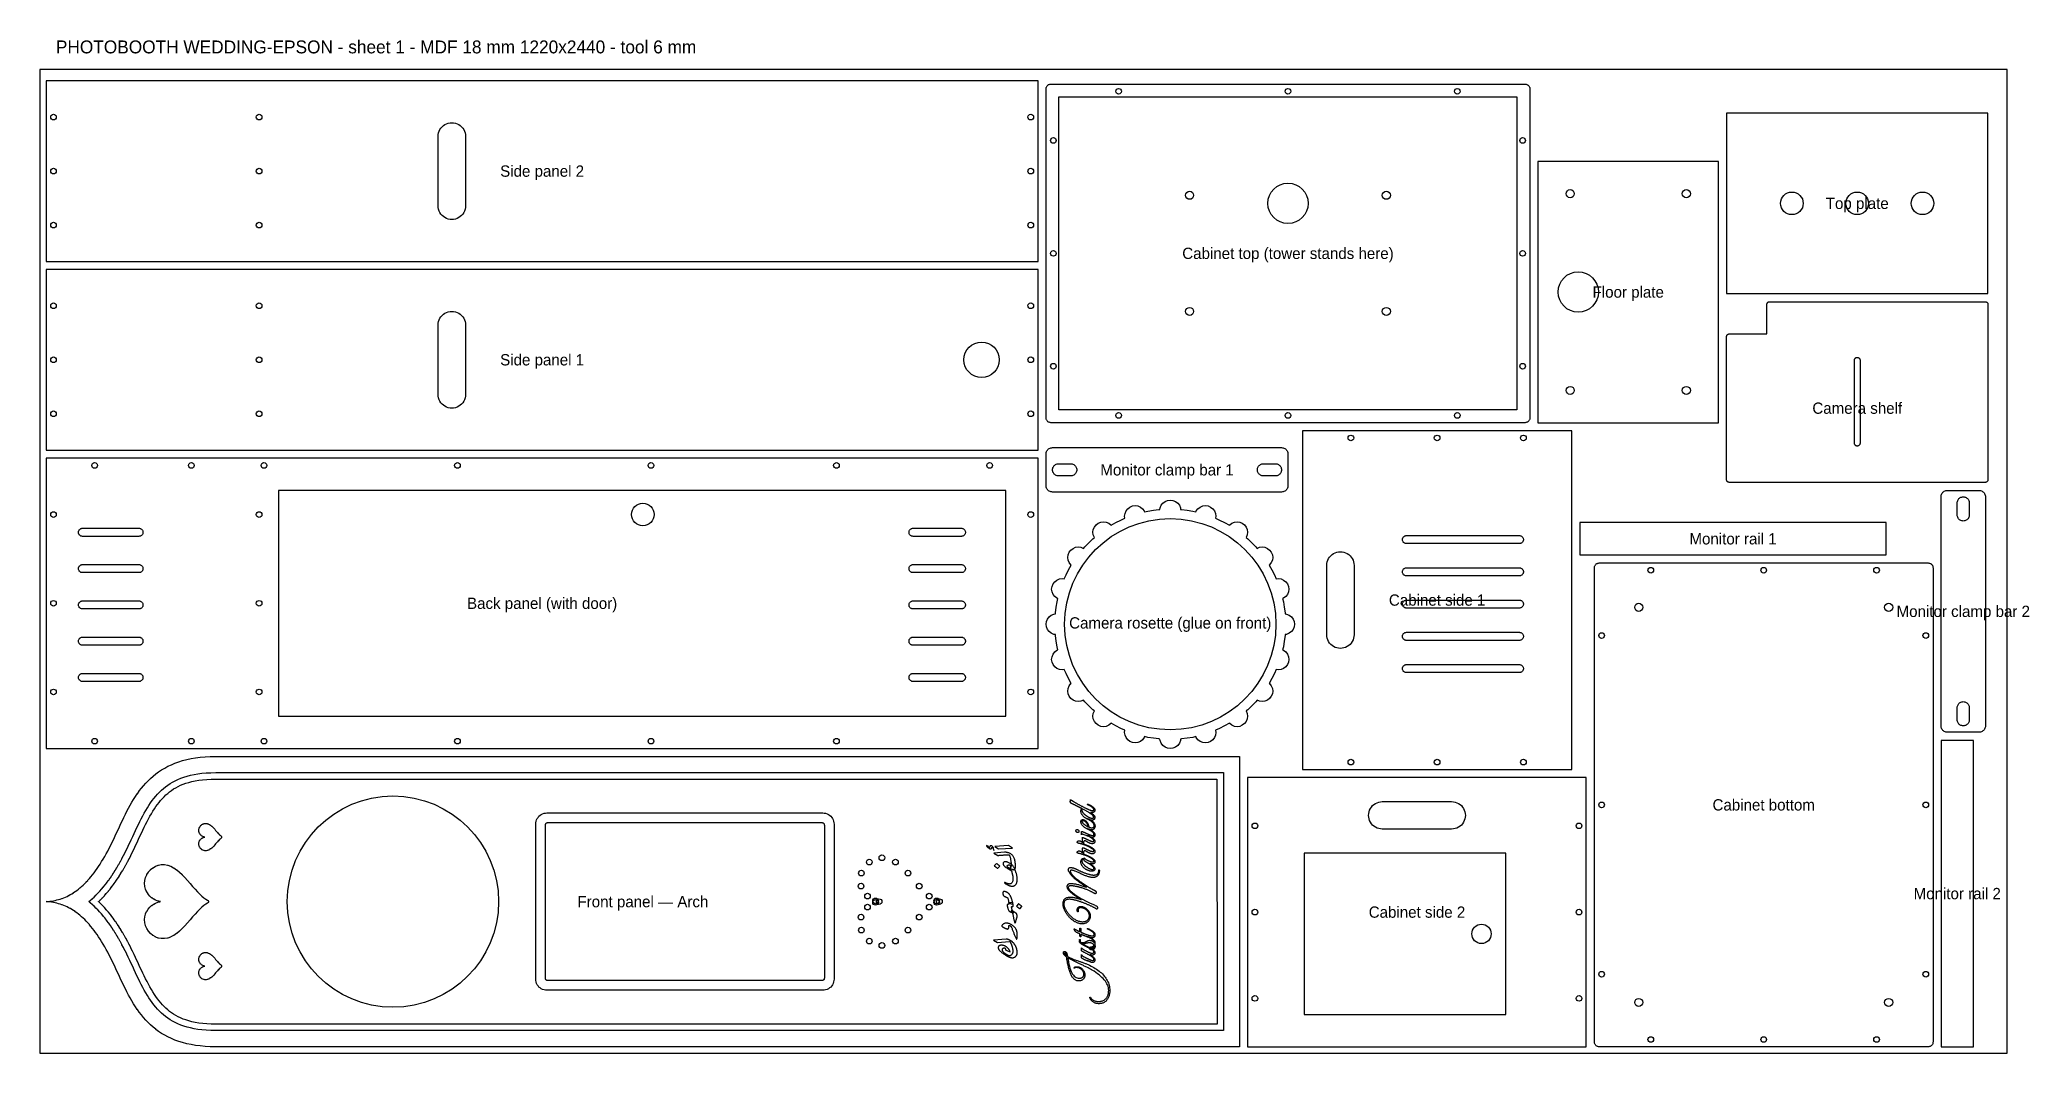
# Model space of a CAD drawing. Header units: millimetres. Extents: x 0 to 2467, y 0 to 1257.
import ezdxf
from ezdxf.enums import TextEntityAlignment as Align

# ---------------------------------------------------------------- set-up
doc = ezdxf.new("R2010")
doc.units = ezdxf.units.MM
for name, color, linetype in [('CUT_DOOR', 6, 'Continuous'), ('CUT_INSIDE', 5, 'Continuous'), ('CUT_OUTSIDE', 1, 'Continuous'), ('DRILL_10', 4, 'Continuous'), ('DRILL_7', 3, 'Continuous'), ('ENGRAVE_V', 2, 'Continuous'), ('LABELS', 7, 'Continuous'), ('SHEET', 8, 'Continuous')]:
    doc.layers.add(name, color=color, linetype=linetype)

msp = doc.modelspace()

# ---------------------------------------------------------------- texts
at = {"layer": 'LABELS'}
msp.add_text('PHOTOBOOTH WEDDING-EPSON - sheet 1 - MDF 18 mm 1220x2440 - tool 6 mm', height=16, dxfattribs=at).set_placement((20, 1240))
for s, p in [('Side panel 2', (623, 1094)), ('Top plate', (2254, 1054)), ('Cabinet top (tower stands here)', (1548, 992)), ('Floor plate', (1970, 944)), ('Side panel 1', (623, 860)), ('Camera shelf', (2254, 800)), ('Monitor clamp bar 1', (1398, 723.5)), ('Monitor rail 1', (2100, 638)), ('Cabinet side 1', (1733, 562)), ('Back panel (with door)', (623, 558)), ('Monitor clamp bar 2', (2385.49, 548)), ('Camera rosette (glue on front)', (1402, 533.682)), ('Cabinet bottom', (2137.99, 308)), ('Monitor rail 2', (2377.99, 198)), ('Front panel — Arch', (747.999, 188.001)), ('Cabinet side 2', (1707.99, 175))]:
    msp.add_text(s, height=14, dxfattribs=at).set_placement(p, align=Align.MIDDLE_CENTER)

# ---------------------------------------------------------------- linework, layer by layer
at = {"layer": 'CUT_DOOR'}
for points in [[(1198, 698), (296, 698), (296, 418), (1198, 418)], [(1817.99, 48), (1817.99, 248), (1567.99, 248), (1567.99, 48)]]:
    msp.add_lwpolyline(points, close=True, dxfattribs=at)
at = {"layer": 'CUT_INSIDE'}
for points in [[(494, 1137), (494.145, 1139.219), (494.579, 1141.4), (495.294, 1143.506), (496.278, 1145.5), (497.513, 1147.349), (498.979, 1149.021), (500.651, 1150.487), (502.5, 1151.722), (504.494, 1152.706), (506.6, 1153.421), (508.781, 1153.855), (511, 1154), (513.219, 1153.855), (515.4, 1153.421), (517.506, 1152.706), (519.5, 1151.722), (521.349, 1150.487), (523.021, 1149.021), (524.487, 1147.349), (525.722, 1145.5), (526.706, 1143.506), (527.421, 1141.4), (527.855, 1139.219), (528, 1137), (528, 1051), (527.855, 1048.781), (527.421, 1046.6), (526.706, 1044.494), (525.722, 1042.5), (524.487, 1040.651), (523.021, 1038.979), (521.349, 1037.513), (519.5, 1036.278), (517.506, 1035.294), (515.4, 1034.579), (513.219, 1034.145), (511, 1034), (508.781, 1034.145), (506.6, 1034.579), (504.494, 1035.294), (502.5, 1036.278), (500.651, 1037.513), (498.979, 1038.979), (497.513, 1040.651), (496.278, 1042.5), (495.294, 1044.494), (494.579, 1046.6), (494.145, 1048.781), (494, 1051)], [(494, 903), (494.145, 905.219), (494.579, 907.4), (495.294, 909.506), (496.278, 911.5), (497.513, 913.349), (498.979, 915.021), (500.651, 916.487), (502.5, 917.722), (504.494, 918.706), (506.6, 919.421), (508.781, 919.855), (511, 920), (513.219, 919.855), (515.4, 919.421), (517.506, 918.706), (519.5, 917.722), (521.349, 916.487), (523.021, 915.021), (524.487, 913.349), (525.722, 911.5), (526.706, 909.506), (527.421, 907.4), (527.855, 905.219), (528, 903), (528, 817), (527.855, 814.781), (527.421, 812.6), (526.706, 810.494), (525.722, 808.5), (524.487, 806.651), (523.021, 804.979), (521.349, 803.513), (519.5, 802.278), (517.506, 801.294), (515.4, 800.579), (513.219, 800.145), (511, 800), (508.781, 800.145), (506.6, 800.579), (504.494, 801.294), (502.5, 802.278), (500.651, 803.513), (498.979, 804.979), (497.513, 806.651), (496.278, 808.5), (495.294, 810.494), (494.579, 812.6), (494.145, 814.781), (494, 817)], [(2250.5, 859.5), (2250.53, 859.957), (2250.619, 860.406), (2250.766, 860.839), (2250.969, 861.25), (2251.223, 861.631), (2251.525, 861.975), (2251.869, 862.277), (2252.25, 862.531), (2252.661, 862.734), (2253.094, 862.881), (2253.543, 862.97), (2254, 863), (2254.457, 862.97), (2254.906, 862.881), (2255.339, 862.734), (2255.75, 862.531), (2256.131, 862.277), (2256.475, 861.975), (2256.777, 861.631), (2257.031, 861.25), (2257.234, 860.839), (2257.381, 860.406), (2257.47, 859.957), (2257.5, 859.5), (2257.5, 756.5), (2257.47, 756.043), (2257.381, 755.594), (2257.234, 755.161), (2257.031, 754.75), (2256.777, 754.369), (2256.475, 754.025), (2256.131, 753.723), (2255.75, 753.469), (2255.339, 753.266), (2254.906, 753.119), (2254.457, 753.03), (2254, 753), (2253.543, 753.03), (2253.094, 753.119), (2252.661, 753.266), (2252.25, 753.469), (2251.869, 753.723), (2251.525, 754.025), (2251.223, 754.369), (2250.969, 754.75), (2250.766, 755.161), (2250.619, 755.594), (2250.53, 756.043), (2250.5, 756.5)], [(1278.5, 731), (1279.479, 730.936), (1280.441, 730.744), (1281.37, 730.429), (1282.25, 729.995), (1283.066, 729.45), (1283.803, 728.803), (1284.45, 728.066), (1284.995, 727.25), (1285.429, 726.37), (1285.744, 725.441), (1285.936, 724.479), (1286, 723.5), (1285.936, 722.521), (1285.744, 721.559), (1285.429, 720.63), (1284.995, 719.75), (1284.45, 718.934), (1283.803, 718.197), (1283.066, 717.55), (1282.25, 717.005), (1281.37, 716.571), (1280.441, 716.256), (1279.479, 716.064), (1278.5, 716), (1263.5, 716), (1262.521, 716.064), (1261.559, 716.256), (1260.63, 716.571), (1259.75, 717.005), (1258.934, 717.55), (1258.197, 718.197), (1257.55, 718.934), (1257.005, 719.75), (1256.571, 720.63), (1256.256, 721.559), (1256.064, 722.521), (1256, 723.5), (1256.064, 724.479), (1256.256, 725.441), (1256.571, 726.37), (1257.005, 727.25), (1257.55, 728.066), (1258.197, 728.803), (1258.934, 729.45), (1259.75, 729.995), (1260.63, 730.429), (1261.559, 730.744), (1262.521, 730.936), (1263.5, 731)], [(1532.5, 731), (1533.479, 730.936), (1534.441, 730.744), (1535.37, 730.429), (1536.25, 729.995), (1537.066, 729.45), (1537.803, 728.803), (1538.45, 728.066), (1538.995, 727.25), (1539.429, 726.37), (1539.744, 725.441), (1539.936, 724.479), (1540, 723.5), (1539.936, 722.521), (1539.744, 721.559), (1539.429, 720.63), (1538.995, 719.75), (1538.45, 718.934), (1537.803, 718.197), (1537.066, 717.55), (1536.25, 717.005), (1535.37, 716.571), (1534.441, 716.256), (1533.479, 716.064), (1532.5, 716), (1517.5, 716), (1516.521, 716.064), (1515.559, 716.256), (1514.63, 716.571), (1513.75, 717.005), (1512.934, 717.55), (1512.197, 718.197), (1511.55, 718.934), (1511.005, 719.75), (1510.571, 720.63), (1510.256, 721.559), (1510.064, 722.521), (1510, 723.5), (1510.064, 724.479), (1510.256, 725.441), (1510.571, 726.37), (1511.005, 727.25), (1511.55, 728.066), (1512.197, 728.803), (1512.934, 729.45), (1513.75, 729.995), (1514.63, 730.429), (1515.559, 730.744), (1516.521, 730.936), (1517.5, 731)], [(2377.99, 682.5), (2378.055, 683.479), (2378.246, 684.441), (2378.561, 685.37), (2378.995, 686.25), (2379.54, 687.066), (2380.187, 687.803), (2380.925, 688.45), (2381.74, 688.995), (2382.62, 689.429), (2383.549, 689.744), (2384.512, 689.936), (2385.49, 690), (2386.469, 689.936), (2387.432, 689.744), (2388.361, 689.429), (2389.24, 688.995), (2390.056, 688.45), (2390.794, 687.803), (2391.441, 687.066), (2391.986, 686.25), (2392.42, 685.37), (2392.735, 684.441), (2392.926, 683.479), (2392.99, 682.5), (2392.99, 667.5), (2392.926, 666.521), (2392.735, 665.559), (2392.42, 664.63), (2391.986, 663.75), (2391.441, 662.934), (2390.794, 662.197), (2390.056, 661.55), (2389.24, 661.005), (2388.361, 660.571), (2387.432, 660.256), (2386.469, 660.064), (2385.49, 660), (2384.512, 660.064), (2383.549, 660.256), (2382.62, 660.571), (2381.74, 661.005), (2380.925, 661.55), (2380.187, 662.197), (2379.54, 662.934), (2378.995, 663.75), (2378.561, 664.63), (2378.246, 665.559), (2378.055, 666.521), (2377.99, 667.5)], [(53, 641), (52.347, 641.043), (51.706, 641.17), (51.087, 641.381), (50.5, 641.67), (49.956, 642.033), (49.464, 642.464), (49.033, 642.956), (48.67, 643.5), (48.381, 644.087), (48.17, 644.706), (48.043, 645.347), (48, 646), (48.043, 646.653), (48.17, 647.294), (48.381, 647.913), (48.67, 648.5), (49.033, 649.044), (49.464, 649.536), (49.956, 649.967), (50.5, 650.33), (51.087, 650.619), (51.706, 650.83), (52.347, 650.957), (53, 651), (123, 651), (123.653, 650.957), (124.294, 650.83), (124.913, 650.619), (125.5, 650.33), (126.044, 649.967), (126.536, 649.536), (126.967, 649.044), (127.33, 648.5), (127.619, 647.913), (127.83, 647.294), (127.957, 646.653), (128, 646), (127.957, 645.347), (127.83, 644.706), (127.619, 644.087), (127.33, 643.5), (126.967, 642.956), (126.536, 642.464), (126.044, 642.033), (125.5, 641.67), (124.913, 641.381), (124.294, 641.17), (123.653, 641.043), (123, 641)], [(1083, 641), (1082.347, 641.043), (1081.706, 641.17), (1081.087, 641.381), (1080.5, 641.67), (1079.956, 642.033), (1079.464, 642.464), (1079.033, 642.956), (1078.67, 643.5), (1078.381, 644.087), (1078.17, 644.706), (1078.043, 645.347), (1078, 646), (1078.043, 646.653), (1078.17, 647.294), (1078.381, 647.913), (1078.67, 648.5), (1079.033, 649.044), (1079.464, 649.536), (1079.956, 649.967), (1080.5, 650.33), (1081.087, 650.619), (1081.706, 650.83), (1082.347, 650.957), (1083, 651), (1143, 651), (1143.653, 650.957), (1144.294, 650.83), (1144.913, 650.619), (1145.5, 650.33), (1146.044, 649.967), (1146.536, 649.536), (1146.967, 649.044), (1147.33, 648.5), (1147.619, 647.913), (1147.83, 647.294), (1147.957, 646.653), (1148, 646), (1147.957, 645.347), (1147.83, 644.706), (1147.619, 644.087), (1147.33, 643.5), (1146.967, 642.956), (1146.536, 642.464), (1146.044, 642.033), (1145.5, 641.67), (1144.913, 641.381), (1144.294, 641.17), (1143.653, 641.043), (1143, 641)], [(1695, 632), (1694.347, 632.043), (1693.706, 632.17), (1693.087, 632.381), (1692.5, 632.67), (1691.956, 633.033), (1691.464, 633.464), (1691.033, 633.956), (1690.67, 634.5), (1690.381, 635.087), (1690.17, 635.706), (1690.043, 636.347), (1690, 637), (1690.043, 637.653), (1690.17, 638.294), (1690.381, 638.913), (1690.67, 639.5), (1691.033, 640.044), (1691.464, 640.536), (1691.956, 640.967), (1692.5, 641.33), (1693.087, 641.619), (1693.706, 641.83), (1694.347, 641.957), (1695, 642), (1835, 642), (1835.653, 641.957), (1836.294, 641.83), (1836.913, 641.619), (1837.5, 641.33), (1838.044, 640.967), (1838.536, 640.536), (1838.967, 640.044), (1839.33, 639.5), (1839.619, 638.913), (1839.83, 638.294), (1839.957, 637.653), (1840, 637), (1839.957, 636.347), (1839.83, 635.706), (1839.619, 635.087), (1839.33, 634.5), (1838.967, 633.956), (1838.536, 633.464), (1838.044, 633.033), (1837.5, 632.67), (1836.913, 632.381), (1836.294, 632.17), (1835.653, 632.043), (1835, 632)], [(1596, 605), (1596.145, 607.219), (1596.579, 609.4), (1597.294, 611.506), (1598.278, 613.5), (1599.513, 615.349), (1600.979, 617.021), (1602.651, 618.487), (1604.5, 619.722), (1606.494, 620.706), (1608.6, 621.421), (1610.781, 621.855), (1613, 622), (1615.219, 621.855), (1617.4, 621.421), (1619.506, 620.706), (1621.5, 619.722), (1623.349, 618.487), (1625.021, 617.021), (1626.487, 615.349), (1627.722, 613.5), (1628.706, 611.506), (1629.421, 609.4), (1629.855, 607.219), (1630, 605), (1630, 519), (1629.855, 516.781), (1629.421, 514.6), (1628.706, 512.494), (1627.722, 510.5), (1626.487, 508.651), (1625.021, 506.979), (1623.349, 505.513), (1621.5, 504.278), (1619.506, 503.294), (1617.4, 502.579), (1615.219, 502.145), (1613, 502), (1610.781, 502.145), (1608.6, 502.579), (1606.494, 503.294), (1604.5, 504.278), (1602.651, 505.513), (1600.979, 506.979), (1599.513, 508.651), (1598.278, 510.5), (1597.294, 512.494), (1596.579, 514.6), (1596.145, 516.781), (1596, 519)], [(53, 596), (52.347, 596.043), (51.706, 596.17), (51.087, 596.381), (50.5, 596.67), (49.956, 597.033), (49.464, 597.464), (49.033, 597.956), (48.67, 598.5), (48.381, 599.087), (48.17, 599.706), (48.043, 600.347), (48, 601), (48.043, 601.653), (48.17, 602.294), (48.381, 602.913), (48.67, 603.5), (49.033, 604.044), (49.464, 604.536), (49.956, 604.967), (50.5, 605.33), (51.087, 605.619), (51.706, 605.83), (52.347, 605.957), (53, 606), (123, 606), (123.653, 605.957), (124.294, 605.83), (124.913, 605.619), (125.5, 605.33), (126.044, 604.967), (126.536, 604.536), (126.967, 604.044), (127.33, 603.5), (127.619, 602.913), (127.83, 602.294), (127.957, 601.653), (128, 601), (127.957, 600.347), (127.83, 599.706), (127.619, 599.087), (127.33, 598.5), (126.967, 597.956), (126.536, 597.464), (126.044, 597.033), (125.5, 596.67), (124.913, 596.381), (124.294, 596.17), (123.653, 596.043), (123, 596)], [(1083, 596), (1082.347, 596.043), (1081.706, 596.17), (1081.087, 596.381), (1080.5, 596.67), (1079.956, 597.033), (1079.464, 597.464), (1079.033, 597.956), (1078.67, 598.5), (1078.381, 599.087), (1078.17, 599.706), (1078.043, 600.347), (1078, 601), (1078.043, 601.653), (1078.17, 602.294), (1078.381, 602.913), (1078.67, 603.5), (1079.033, 604.044), (1079.464, 604.536), (1079.956, 604.967), (1080.5, 605.33), (1081.087, 605.619), (1081.706, 605.83), (1082.347, 605.957), (1083, 606), (1143, 606), (1143.653, 605.957), (1144.294, 605.83), (1144.913, 605.619), (1145.5, 605.33), (1146.044, 604.967), (1146.536, 604.536), (1146.967, 604.044), (1147.33, 603.5), (1147.619, 602.913), (1147.83, 602.294), (1147.957, 601.653), (1148, 601), (1147.957, 600.347), (1147.83, 599.706), (1147.619, 599.087), (1147.33, 598.5), (1146.967, 597.956), (1146.536, 597.464), (1146.044, 597.033), (1145.5, 596.67), (1144.913, 596.381), (1144.294, 596.17), (1143.653, 596.043), (1143, 596)], [(1695, 592), (1694.347, 592.043), (1693.706, 592.17), (1693.087, 592.381), (1692.5, 592.67), (1691.956, 593.033), (1691.464, 593.464), (1691.033, 593.956), (1690.67, 594.5), (1690.381, 595.087), (1690.17, 595.706), (1690.043, 596.347), (1690, 597), (1690.043, 597.653), (1690.17, 598.294), (1690.381, 598.913), (1690.67, 599.5), (1691.033, 600.044), (1691.464, 600.536), (1691.956, 600.967), (1692.5, 601.33), (1693.087, 601.619), (1693.706, 601.83), (1694.347, 601.957), (1695, 602), (1835, 602), (1835.653, 601.957), (1836.294, 601.83), (1836.913, 601.619), (1837.5, 601.33), (1838.044, 600.967), (1838.536, 600.536), (1838.967, 600.044), (1839.33, 599.5), (1839.619, 598.913), (1839.83, 598.294), (1839.957, 597.653), (1840, 597), (1839.957, 596.347), (1839.83, 595.706), (1839.619, 595.087), (1839.33, 594.5), (1838.967, 593.956), (1838.536, 593.464), (1838.044, 593.033), (1837.5, 592.67), (1836.913, 592.381), (1836.294, 592.17), (1835.653, 592.043), (1835, 592)], [(53, 551), (52.347, 551.043), (51.706, 551.17), (51.087, 551.381), (50.5, 551.67), (49.956, 552.033), (49.464, 552.464), (49.033, 552.956), (48.67, 553.5), (48.381, 554.087), (48.17, 554.706), (48.043, 555.347), (48, 556), (48.043, 556.653), (48.17, 557.294), (48.381, 557.913), (48.67, 558.5), (49.033, 559.044), (49.464, 559.536), (49.956, 559.967), (50.5, 560.33), (51.087, 560.619), (51.706, 560.83), (52.347, 560.957), (53, 561), (123, 561), (123.653, 560.957), (124.294, 560.83), (124.913, 560.619), (125.5, 560.33), (126.044, 559.967), (126.536, 559.536), (126.967, 559.044), (127.33, 558.5), (127.619, 557.913), (127.83, 557.294), (127.957, 556.653), (128, 556), (127.957, 555.347), (127.83, 554.706), (127.619, 554.087), (127.33, 553.5), (126.967, 552.956), (126.536, 552.464), (126.044, 552.033), (125.5, 551.67), (124.913, 551.381), (124.294, 551.17), (123.653, 551.043), (123, 551)], [(1083, 551), (1082.347, 551.043), (1081.706, 551.17), (1081.087, 551.381), (1080.5, 551.67), (1079.956, 552.033), (1079.464, 552.464), (1079.033, 552.956), (1078.67, 553.5), (1078.381, 554.087), (1078.17, 554.706), (1078.043, 555.347), (1078, 556), (1078.043, 556.653), (1078.17, 557.294), (1078.381, 557.913), (1078.67, 558.5), (1079.033, 559.044), (1079.464, 559.536), (1079.956, 559.967), (1080.5, 560.33), (1081.087, 560.619), (1081.706, 560.83), (1082.347, 560.957), (1083, 561), (1143, 561), (1143.653, 560.957), (1144.294, 560.83), (1144.913, 560.619), (1145.5, 560.33), (1146.044, 559.967), (1146.536, 559.536), (1146.967, 559.044), (1147.33, 558.5), (1147.619, 557.913), (1147.83, 557.294), (1147.957, 556.653), (1148, 556), (1147.957, 555.347), (1147.83, 554.706), (1147.619, 554.087), (1147.33, 553.5), (1146.967, 552.956), (1146.536, 552.464), (1146.044, 552.033), (1145.5, 551.67), (1144.913, 551.381), (1144.294, 551.17), (1143.653, 551.043), (1143, 551)], [(1695, 552), (1694.347, 552.043), (1693.706, 552.17), (1693.087, 552.381), (1692.5, 552.67), (1691.956, 553.033), (1691.464, 553.464), (1691.033, 553.956), (1690.67, 554.5), (1690.381, 555.087), (1690.17, 555.706), (1690.043, 556.347), (1690, 557), (1690.043, 557.653), (1690.17, 558.294), (1690.381, 558.913), (1690.67, 559.5), (1691.033, 560.044), (1691.464, 560.536), (1691.956, 560.967), (1692.5, 561.33), (1693.087, 561.619), (1693.706, 561.83), (1694.347, 561.957), (1695, 562), (1835, 562), (1835.653, 561.957), (1836.294, 561.83), (1836.913, 561.619), (1837.5, 561.33), (1838.044, 560.967), (1838.536, 560.536), (1838.967, 560.044), (1839.33, 559.5), (1839.619, 558.913), (1839.83, 558.294), (1839.957, 557.653), (1840, 557), (1839.957, 556.347), (1839.83, 555.706), (1839.619, 555.087), (1839.33, 554.5), (1838.967, 553.956), (1838.536, 553.464), (1838.044, 553.033), (1837.5, 552.67), (1836.913, 552.381), (1836.294, 552.17), (1835.653, 552.043), (1835, 552)], [(1695, 512), (1694.347, 512.043), (1693.706, 512.17), (1693.087, 512.381), (1692.5, 512.67), (1691.956, 513.033), (1691.464, 513.464), (1691.033, 513.956), (1690.67, 514.5), (1690.381, 515.087), (1690.17, 515.706), (1690.043, 516.347), (1690, 517), (1690.043, 517.653), (1690.17, 518.294), (1690.381, 518.913), (1690.67, 519.5), (1691.033, 520.044), (1691.464, 520.536), (1691.956, 520.967), (1692.5, 521.33), (1693.087, 521.619), (1693.706, 521.83), (1694.347, 521.957), (1695, 522), (1835, 522), (1835.653, 521.957), (1836.294, 521.83), (1836.913, 521.619), (1837.5, 521.33), (1838.044, 520.967), (1838.536, 520.536), (1838.967, 520.044), (1839.33, 519.5), (1839.619, 518.913), (1839.83, 518.294), (1839.957, 517.653), (1840, 517), (1839.957, 516.347), (1839.83, 515.706), (1839.619, 515.087), (1839.33, 514.5), (1838.967, 513.956), (1838.536, 513.464), (1838.044, 513.033), (1837.5, 512.67), (1836.913, 512.381), (1836.294, 512.17), (1835.653, 512.043), (1835, 512)], [(53, 506), (52.347, 506.043), (51.706, 506.17), (51.087, 506.381), (50.5, 506.67), (49.956, 507.033), (49.464, 507.464), (49.033, 507.956), (48.67, 508.5), (48.381, 509.087), (48.17, 509.706), (48.043, 510.347), (48, 511), (48.043, 511.653), (48.17, 512.294), (48.381, 512.913), (48.67, 513.5), (49.033, 514.044), (49.464, 514.536), (49.956, 514.967), (50.5, 515.33), (51.087, 515.619), (51.706, 515.83), (52.347, 515.957), (53, 516), (123, 516), (123.653, 515.957), (124.294, 515.83), (124.913, 515.619), (125.5, 515.33), (126.044, 514.967), (126.536, 514.536), (126.967, 514.044), (127.33, 513.5), (127.619, 512.913), (127.83, 512.294), (127.957, 511.653), (128, 511), (127.957, 510.347), (127.83, 509.706), (127.619, 509.087), (127.33, 508.5), (126.967, 507.956), (126.536, 507.464), (126.044, 507.033), (125.5, 506.67), (124.913, 506.381), (124.294, 506.17), (123.653, 506.043), (123, 506)], [(1083, 506), (1082.347, 506.043), (1081.706, 506.17), (1081.087, 506.381), (1080.5, 506.67), (1079.956, 507.033), (1079.464, 507.464), (1079.033, 507.956), (1078.67, 508.5), (1078.381, 509.087), (1078.17, 509.706), (1078.043, 510.347), (1078, 511), (1078.043, 511.653), (1078.17, 512.294), (1078.381, 512.913), (1078.67, 513.5), (1079.033, 514.044), (1079.464, 514.536), (1079.956, 514.967), (1080.5, 515.33), (1081.087, 515.619), (1081.706, 515.83), (1082.347, 515.957), (1083, 516), (1143, 516), (1143.653, 515.957), (1144.294, 515.83), (1144.913, 515.619), (1145.5, 515.33), (1146.044, 514.967), (1146.536, 514.536), (1146.967, 514.044), (1147.33, 513.5), (1147.619, 512.913), (1147.83, 512.294), (1147.957, 511.653), (1148, 511), (1147.957, 510.347), (1147.83, 509.706), (1147.619, 509.087), (1147.33, 508.5), (1146.967, 507.956), (1146.536, 507.464), (1146.044, 507.033), (1145.5, 506.67), (1144.913, 506.381), (1144.294, 506.17), (1143.653, 506.043), (1143, 506)], [(53, 461), (52.347, 461.043), (51.706, 461.17), (51.087, 461.381), (50.5, 461.67), (49.956, 462.033), (49.464, 462.464), (49.033, 462.956), (48.67, 463.5), (48.381, 464.087), (48.17, 464.706), (48.043, 465.347), (48, 466), (48.043, 466.653), (48.17, 467.294), (48.381, 467.913), (48.67, 468.5), (49.033, 469.044), (49.464, 469.536), (49.956, 469.967), (50.5, 470.33), (51.087, 470.619), (51.706, 470.83), (52.347, 470.957), (53, 471), (123, 471), (123.653, 470.957), (124.294, 470.83), (124.913, 470.619), (125.5, 470.33), (126.044, 469.967), (126.536, 469.536), (126.967, 469.044), (127.33, 468.5), (127.619, 467.913), (127.83, 467.294), (127.957, 466.653), (128, 466), (127.957, 465.347), (127.83, 464.706), (127.619, 464.087), (127.33, 463.5), (126.967, 462.956), (126.536, 462.464), (126.044, 462.033), (125.5, 461.67), (124.913, 461.381), (124.294, 461.17), (123.653, 461.043), (123, 461)], [(1083, 461), (1082.347, 461.043), (1081.706, 461.17), (1081.087, 461.381), (1080.5, 461.67), (1079.956, 462.033), (1079.464, 462.464), (1079.033, 462.956), (1078.67, 463.5), (1078.381, 464.087), (1078.17, 464.706), (1078.043, 465.347), (1078, 466), (1078.043, 466.653), (1078.17, 467.294), (1078.381, 467.913), (1078.67, 468.5), (1079.033, 469.044), (1079.464, 469.536), (1079.956, 469.967), (1080.5, 470.33), (1081.087, 470.619), (1081.706, 470.83), (1082.347, 470.957), (1083, 471), (1143, 471), (1143.653, 470.957), (1144.294, 470.83), (1144.913, 470.619), (1145.5, 470.33), (1146.044, 469.967), (1146.536, 469.536), (1146.967, 469.044), (1147.33, 468.5), (1147.619, 467.913), (1147.83, 467.294), (1147.957, 466.653), (1148, 466), (1147.957, 465.347), (1147.83, 464.706), (1147.619, 464.087), (1147.33, 463.5), (1146.967, 462.956), (1146.536, 462.464), (1146.044, 462.033), (1145.5, 461.67), (1144.913, 461.381), (1144.294, 461.17), (1143.653, 461.043), (1143, 461)], [(1695, 472), (1694.347, 472.043), (1693.706, 472.17), (1693.087, 472.381), (1692.5, 472.67), (1691.956, 473.033), (1691.464, 473.464), (1691.033, 473.956), (1690.67, 474.5), (1690.381, 475.087), (1690.17, 475.706), (1690.043, 476.347), (1690, 477), (1690.043, 477.653), (1690.17, 478.294), (1690.381, 478.913), (1690.67, 479.5), (1691.033, 480.044), (1691.464, 480.536), (1691.956, 480.967), (1692.5, 481.33), (1693.087, 481.619), (1693.706, 481.83), (1694.347, 481.957), (1695, 482), (1835, 482), (1835.653, 481.957), (1836.294, 481.83), (1836.913, 481.619), (1837.5, 481.33), (1838.044, 480.967), (1838.536, 480.536), (1838.967, 480.044), (1839.33, 479.5), (1839.619, 478.913), (1839.83, 478.294), (1839.957, 477.653), (1840, 477), (1839.957, 476.347), (1839.83, 475.706), (1839.619, 475.087), (1839.33, 474.5), (1838.967, 473.956), (1838.536, 473.464), (1838.044, 473.033), (1837.5, 472.67), (1836.913, 472.381), (1836.294, 472.17), (1835.653, 472.043), (1835, 472)], [(2377.99, 428.5), (2378.055, 429.479), (2378.246, 430.441), (2378.561, 431.37), (2378.995, 432.25), (2379.54, 433.066), (2380.187, 433.803), (2380.925, 434.45), (2381.74, 434.995), (2382.62, 435.429), (2383.549, 435.744), (2384.512, 435.936), (2385.49, 436), (2386.469, 435.936), (2387.432, 435.744), (2388.361, 435.429), (2389.24, 434.995), (2390.056, 434.45), (2390.794, 433.803), (2391.441, 433.066), (2391.986, 432.25), (2392.42, 431.37), (2392.735, 430.441), (2392.926, 429.479), (2392.99, 428.5), (2392.99, 413.5), (2392.926, 412.521), (2392.735, 411.559), (2392.42, 410.63), (2391.986, 409.75), (2391.441, 408.934), (2390.794, 408.197), (2390.056, 407.55), (2389.24, 407.005), (2388.361, 406.571), (2387.432, 406.256), (2386.469, 406.064), (2385.49, 406), (2384.512, 406.064), (2383.549, 406.256), (2382.62, 406.571), (2381.74, 407.005), (2380.925, 407.55), (2380.187, 408.197), (2379.54, 408.934), (2378.995, 409.75), (2378.561, 410.63), (2378.246, 411.559), (2378.055, 412.521), (2377.99, 413.5)], [(1750.99, 312), (1753.209, 311.855), (1755.39, 311.421), (1757.496, 310.706), (1759.49, 309.722), (1761.339, 308.487), (1763.011, 307.021), (1764.477, 305.349), (1765.713, 303.5), (1766.696, 301.506), (1767.411, 299.4), (1767.845, 297.219), (1767.99, 295), (1767.845, 292.781), (1767.411, 290.6), (1766.696, 288.494), (1765.713, 286.5), (1764.477, 284.651), (1763.011, 282.979), (1761.339, 281.513), (1759.49, 280.278), (1757.496, 279.294), (1755.39, 278.579), (1753.209, 278.145), (1750.99, 278), (1664.99, 278), (1662.772, 278.145), (1660.591, 278.579), (1658.485, 279.294), (1656.49, 280.278), (1654.642, 281.513), (1652.97, 282.979), (1651.503, 284.651), (1650.268, 286.5), (1649.285, 288.494), (1648.57, 290.6), (1648.136, 292.781), (1647.99, 295), (1648.136, 297.219), (1648.57, 299.4), (1649.285, 301.506), (1650.268, 303.5), (1651.503, 305.349), (1652.97, 307.021), (1654.642, 308.487), (1656.49, 309.722), (1658.485, 310.706), (1660.591, 311.421), (1662.772, 311.855), (1664.99, 312)], [(204.455, 267.992), (204.455, 267.992), (204.53, 268), (204.455, 268.008), (204.455, 268.008), (204.374, 268.015), (204.219, 268.035), (204.055, 268.063), (203.725, 268.134), (203.554, 268.179), (203.071, 268.328), (202.894, 268.392), (202.297, 268.641), (202.113, 268.729), (201.446, 269.091), (201.256, 269.208), (200.565, 269.689), (200.374, 269.841), (199.704, 270.441), (199.518, 270.631), (198.91, 271.342), (198.739, 271.574), (198.228, 272.385), (198.151, 272.518), (198.085, 272.656), (197.697, 273.551), (197.639, 273.701), (197.594, 273.855), (197.35, 274.817), (197.316, 274.978), (197.296, 275.141), (197.211, 276.154), (197.204, 276.319), (197.21, 276.483), (197.295, 277.524), (197.315, 277.686), (197.348, 277.845), (197.608, 278.886), (197.653, 279.04), (197.71, 279.189), (198.142, 280.198), (198.21, 280.34), (198.289, 280.477), (198.881, 281.416), (198.971, 281.546), (199.07, 281.669), (199.803, 282.503), (199.913, 282.619), (200.032, 282.726), (200.878, 283.424), (201.009, 283.524), (201.149, 283.613), (202.078, 284.151), (202.229, 284.23), (202.387, 284.296), (203.373, 284.661), (203.541, 284.715), (203.713, 284.753), (204.739, 284.937), (204.915, 284.961), (205.092, 284.969), (206.149, 284.969), (206.322, 284.962), (206.492, 284.939), (207.583, 284.75), (207.739, 284.716), (207.891, 284.67), (209.015, 284.283), (209.274, 284.173), (210.427, 283.583), (210.631, 283.464), (211.804, 282.677), (211.957, 282.564), (213.14, 281.596), (213.249, 281.5), (214.433, 280.379), (214.507, 280.305), (215.686, 279.066), (215.732, 279.016), (216.902, 277.7), (216.925, 277.673), (218.086, 276.32), (218.089, 276.317), (219.229, 274.981), (219.236, 274.973), (220.341, 273.708), (220.357, 273.69), (221.421, 272.528), (221.446, 272.502), (222.462, 271.469), (222.496, 271.436), (223.455, 270.549), (223.498, 270.511), (224.386, 269.781), (224.439, 269.739), (224.597, 269.626), (224.754, 269.502), (224.897, 269.363), (225.026, 269.21), (225.138, 269.045), (225.234, 268.869), (225.312, 268.685), (225.371, 268.494), (225.411, 268.299), (225.431, 268.1), (225.431, 267.9), (225.411, 267.701), (225.371, 267.506), (225.312, 267.315), (225.234, 267.131), (225.138, 266.955), (225.026, 266.79), (224.897, 266.637), (224.754, 266.498), (224.597, 266.374), (224.439, 266.261), (224.386, 266.219), (223.498, 265.489), (223.455, 265.451), (222.496, 264.564), (222.462, 264.531), (221.446, 263.498), (221.421, 263.472), (220.357, 262.31), (220.341, 262.292), (219.236, 261.027), (219.229, 261.019), (218.089, 259.683), (218.086, 259.68), (216.925, 258.327), (216.902, 258.3), (215.732, 256.984), (215.686, 256.934), (214.507, 255.695), (214.433, 255.621), (213.249, 254.5), (213.14, 254.404), (211.957, 253.436), (211.804, 253.323), (210.631, 252.536), (210.427, 252.417), (209.274, 251.827), (209.015, 251.717), (207.891, 251.33), (207.739, 251.284), (207.583, 251.25), (206.492, 251.061), (206.322, 251.038), (206.149, 251.031), (205.092, 251.031), (204.915, 251.039), (204.739, 251.063), (203.713, 251.247), (203.541, 251.285), (203.373, 251.339), (202.387, 251.704), (202.229, 251.77), (202.078, 251.849), (201.149, 252.387), (201.009, 252.476), (200.878, 252.576), (200.032, 253.274), (199.913, 253.381), (199.803, 253.497), (199.07, 254.331), (198.971, 254.454), (198.881, 254.584), (198.289, 255.523), (198.21, 255.66), (198.142, 255.802), (197.71, 256.811), (197.653, 256.96), (197.608, 257.114), (197.348, 258.155), (197.315, 258.314), (197.295, 258.476), (197.21, 259.517), (197.204, 259.681), (197.211, 259.846), (197.296, 260.859), (197.316, 261.022), (197.35, 261.183), (197.594, 262.145), (197.639, 262.299), (197.697, 262.449), (198.085, 263.344), (198.151, 263.482), (198.228, 263.615), (198.739, 264.426), (198.91, 264.658), (199.518, 265.369), (199.704, 265.559), (200.374, 266.159), (200.565, 266.311), (201.256, 266.792), (201.446, 266.909), (202.113, 267.271), (202.297, 267.359), (202.894, 267.608), (203.071, 267.672), (203.554, 267.821), (203.725, 267.866), (204.055, 267.937), (204.219, 267.965), (204.374, 267.985)], [(969.99, 286), (970.382, 285.974), (970.767, 285.898), (971.139, 285.772), (971.49, 285.598), (971.817, 285.38), (972.112, 285.121), (972.371, 284.826), (972.589, 284.5), (972.762, 284.148), (972.888, 283.776), (972.965, 283.392), (972.99, 283), (972.99, 93), (972.965, 92.608), (972.888, 92.224), (972.762, 91.852), (972.589, 91.5), (972.371, 91.174), (972.112, 90.879), (971.817, 90.62), (971.49, 90.402), (971.139, 90.228), (970.767, 90.102), (970.382, 90.026), (969.99, 90), (629.99, 90), (629.599, 90.026), (629.214, 90.102), (628.842, 90.228), (628.49, 90.402), (628.164, 90.62), (627.869, 90.879), (627.61, 91.174), (627.392, 91.5), (627.219, 91.852), (627.093, 92.224), (627.016, 92.608), (626.99, 93), (626.99, 283), (627.016, 283.392), (627.093, 283.776), (627.219, 284.148), (627.392, 284.5), (627.61, 284.826), (627.869, 285.121), (628.164, 285.38), (628.49, 285.598), (628.842, 285.772), (629.214, 285.898), (629.599, 285.974), (629.99, 286)], [(149.817, 187.997), (149.842, 188), (149.817, 188.003), (149.653, 188.012), (149.507, 188.025), (148.821, 188.113), (148.657, 188.141), (147.477, 188.395), (147.305, 188.44), (145.702, 188.935), (145.524, 189), (143.6, 189.801), (143.416, 189.889), (141.29, 191.042), (141.1, 191.159), (138.903, 192.69), (138.712, 192.841), (136.575, 194.756), (136.389, 194.947), (134.437, 197.232), (134.266, 197.464), (132.611, 200.087), (132.534, 200.22), (132.468, 200.358), (131.205, 203.272), (131.147, 203.422), (131.102, 203.576), (130.306, 206.719), (130.272, 206.88), (130.251, 207.043), (129.975, 210.344), (129.968, 210.509), (129.975, 210.674), (130.25, 214.048), (130.27, 214.21), (130.303, 214.369), (131.139, 217.722), (131.184, 217.876), (131.241, 218.025), (132.624, 221.254), (132.692, 221.396), (132.771, 221.533), (134.662, 224.532), (134.751, 224.662), (134.851, 224.784), (137.192, 227.45), (137.302, 227.566), (137.422, 227.673), (140.139, 229.916), (140.27, 230.016), (140.41, 230.104), (143.421, 231.849), (143.573, 231.929), (143.731, 231.995), (146.957, 233.187), (147.124, 233.241), (147.296, 233.279), (150.667, 233.885), (150.843, 233.908), (151.02, 233.916), (154.48, 233.916), (154.652, 233.909), (154.823, 233.886), (158.332, 233.276), (158.488, 233.242), (158.641, 233.196), (162.167, 231.981), (162.425, 231.871), (165.94, 230.075), (166.143, 229.956), (169.622, 227.624), (169.774, 227.511), (173.198, 224.711), (173.307, 224.615), (176.665, 221.435), (176.739, 221.361), (180.03, 217.902), (180.076, 217.853), (183.3, 214.224), (183.323, 214.198), (186.486, 210.511), (186.489, 210.507), (189.583, 206.883), (189.59, 206.875), (192.599, 203.429), (192.615, 203.411), (195.529, 200.23), (195.553, 200.204), (198.354, 197.358), (198.388, 197.326), (201.048, 194.865), (201.091, 194.827), (203.575, 192.781), (203.628, 192.74), (205.894, 191.118), (205.958, 191.075), (207.961, 189.862), (208.036, 189.821), (208.094, 189.793), (208.263, 189.699), (208.422, 189.589), (208.57, 189.464), (208.705, 189.326), (208.825, 189.175), (208.931, 189.014), (209.021, 188.843), (209.094, 188.664), (209.149, 188.479), (209.186, 188.289), (209.205, 188.097), (209.205, 187.903), (209.186, 187.711), (209.149, 187.521), (209.094, 187.336), (209.021, 187.157), (208.931, 186.986), (208.825, 186.825), (208.705, 186.674), (208.57, 186.536), (208.422, 186.411), (208.263, 186.301), (208.094, 186.207), (208.036, 186.179), (207.961, 186.138), (205.958, 184.925), (205.894, 184.882), (203.628, 183.26), (203.575, 183.219), (201.091, 181.173), (201.048, 181.135), (198.388, 178.674), (198.354, 178.642), (195.553, 175.796), (195.529, 175.77), (192.615, 172.589), (192.599, 172.571), (189.59, 169.125), (189.583, 169.117), (186.489, 165.493), (186.486, 165.489), (183.323, 161.802), (183.3, 161.776), (180.076, 158.147), (180.03, 158.098), (176.739, 154.639), (176.665, 154.565), (173.307, 151.385), (173.198, 151.289), (169.774, 148.489), (169.622, 148.376), (166.143, 146.044), (165.94, 145.925), (162.425, 144.129), (162.167, 144.019), (158.641, 142.804), (158.488, 142.758), (158.332, 142.724), (154.823, 142.114), (154.652, 142.091), (154.48, 142.084), (151.02, 142.084), (150.843, 142.092), (150.667, 142.115), (147.296, 142.721), (147.124, 142.759), (146.957, 142.813), (143.731, 144.005), (143.573, 144.071), (143.421, 144.151), (140.41, 145.896), (140.27, 145.984), (140.139, 146.084), (137.422, 148.327), (137.302, 148.434), (137.192, 148.55), (134.851, 151.216), (134.751, 151.338), (134.662, 151.468), (132.771, 154.467), (132.692, 154.604), (132.624, 154.746), (131.241, 157.975), (131.184, 158.124), (131.139, 158.278), (130.303, 161.631), (130.27, 161.79), (130.25, 161.952), (129.975, 165.326), (129.968, 165.491), (129.975, 165.656), (130.251, 168.957), (130.272, 169.12), (130.306, 169.281), (131.102, 172.424), (131.147, 172.578), (131.205, 172.728), (132.468, 175.642), (132.534, 175.78), (132.611, 175.913), (134.266, 178.536), (134.437, 178.768), (136.389, 181.053), (136.575, 181.244), (138.712, 183.159), (138.903, 183.31), (141.1, 184.841), (141.29, 184.958), (143.416, 186.111), (143.6, 186.199), (145.524, 187), (145.702, 187.065), (147.305, 187.56), (147.477, 187.605), (148.657, 187.859), (148.821, 187.887), (149.507, 187.975), (149.653, 187.988)], [(204.455, 107.992), (204.455, 107.992), (204.53, 108), (204.455, 108.008), (204.455, 108.008), (204.374, 108.015), (204.219, 108.035), (204.055, 108.063), (203.725, 108.134), (203.554, 108.179), (203.071, 108.328), (202.894, 108.392), (202.297, 108.641), (202.113, 108.729), (201.446, 109.091), (201.256, 109.208), (200.565, 109.689), (200.374, 109.841), (199.704, 110.441), (199.518, 110.631), (198.91, 111.342), (198.739, 111.574), (198.228, 112.385), (198.151, 112.518), (198.085, 112.656), (197.697, 113.551), (197.639, 113.701), (197.594, 113.855), (197.35, 114.817), (197.316, 114.978), (197.296, 115.141), (197.211, 116.154), (197.204, 116.319), (197.21, 116.483), (197.295, 117.524), (197.315, 117.686), (197.348, 117.845), (197.608, 118.886), (197.653, 119.04), (197.71, 119.189), (198.142, 120.198), (198.21, 120.34), (198.289, 120.477), (198.881, 121.416), (198.971, 121.546), (199.07, 121.669), (199.803, 122.503), (199.913, 122.619), (200.032, 122.726), (200.878, 123.424), (201.009, 123.524), (201.149, 123.613), (202.078, 124.151), (202.229, 124.23), (202.387, 124.296), (203.373, 124.661), (203.541, 124.715), (203.713, 124.753), (204.739, 124.937), (204.915, 124.961), (205.092, 124.969), (206.149, 124.969), (206.322, 124.962), (206.492, 124.939), (207.583, 124.75), (207.739, 124.716), (207.891, 124.67), (209.015, 124.283), (209.274, 124.173), (210.427, 123.583), (210.631, 123.464), (211.804, 122.677), (211.957, 122.564), (213.14, 121.596), (213.249, 121.5), (214.433, 120.379), (214.507, 120.305), (215.686, 119.066), (215.732, 119.016), (216.902, 117.7), (216.925, 117.673), (218.086, 116.32), (218.089, 116.317), (219.229, 114.981), (219.236, 114.973), (220.341, 113.708), (220.357, 113.69), (221.421, 112.528), (221.446, 112.502), (222.462, 111.469), (222.496, 111.436), (223.455, 110.549), (223.498, 110.511), (224.386, 109.781), (224.439, 109.739), (224.597, 109.626), (224.754, 109.502), (224.897, 109.363), (225.026, 109.21), (225.138, 109.045), (225.234, 108.869), (225.312, 108.685), (225.371, 108.494), (225.411, 108.299), (225.431, 108.1), (225.431, 107.9), (225.411, 107.701), (225.371, 107.506), (225.312, 107.315), (225.234, 107.131), (225.138, 106.955), (225.026, 106.79), (224.897, 106.637), (224.754, 106.498), (224.597, 106.374), (224.439, 106.261), (224.386, 106.219), (223.498, 105.489), (223.455, 105.451), (222.496, 104.564), (222.462, 104.531), (221.446, 103.498), (221.421, 103.472), (220.357, 102.31), (220.341, 102.292), (219.236, 101.027), (219.229, 101.019), (218.089, 99.683), (218.086, 99.68), (216.925, 98.327), (216.902, 98.3), (215.732, 96.984), (215.686, 96.934), (214.507, 95.695), (214.433, 95.621), (213.249, 94.5), (213.14, 94.404), (211.957, 93.436), (211.804, 93.323), (210.631, 92.536), (210.427, 92.417), (209.274, 91.827), (209.015, 91.717), (207.891, 91.33), (207.739, 91.284), (207.583, 91.25), (206.492, 91.061), (206.322, 91.038), (206.149, 91.031), (205.092, 91.031), (204.915, 91.039), (204.739, 91.063), (203.713, 91.247), (203.541, 91.285), (203.373, 91.339), (202.387, 91.704), (202.229, 91.77), (202.078, 91.849), (201.149, 92.387), (201.009, 92.476), (200.878, 92.576), (200.032, 93.274), (199.913, 93.381), (199.803, 93.497), (199.07, 94.331), (198.971, 94.454), (198.881, 94.584), (198.289, 95.523), (198.21, 95.66), (198.142, 95.802), (197.71, 96.811), (197.653, 96.96), (197.608, 97.114), (197.348, 98.155), (197.315, 98.314), (197.295, 98.476), (197.21, 99.517), (197.204, 99.681), (197.211, 99.846), (197.296, 100.859), (197.316, 101.022), (197.35, 101.183), (197.594, 102.145), (197.639, 102.299), (197.697, 102.449), (198.085, 103.344), (198.151, 103.482), (198.228, 103.615), (198.739, 104.426), (198.91, 104.658), (199.518, 105.369), (199.704, 105.559), (200.374, 106.159), (200.565, 106.311), (201.256, 106.792), (201.446, 106.909), (202.113, 107.271), (202.297, 107.359), (202.894, 107.608), (203.071, 107.672), (203.554, 107.821), (203.725, 107.866), (204.055, 107.937), (204.219, 107.965), (204.374, 107.985)]]:
    msp.add_lwpolyline(points, close=True, dxfattribs=at)
for centre, radius in [((1548, 1054), 25), ((2173, 1054), 14), ((2254, 1054), 14), ((2335, 1054), 14), ((1908, 944), 25), ((1168, 860), 22), ((748, 668), 14), ((1402, 532), 131), ((437.99, 188), 131), ((1018.89, 223.334), 3.5), ((1028.72, 237.026), 3.5), ((1044.39, 242.4), 3.5), ((1061.216, 237.026), 3.5), ((1076.69, 223.334), 3.5), ((1018.528, 207.233), 3.5), ((1026.512, 194.8), 3.5), ((1090.653, 207.233), 3.5), ((1103.069, 194.8), 3.5), ((1026.512, 181.2), 3.5), ((1036.527, 188.943), 3.5), ((1036.527, 187.057), 3.5), ((1040.99, 188), 3.5), ((1103.069, 181.2), 3.5), ((1112.299, 188.943), 3.5), ((1112.299, 187.057), 3.5), ((1115.79, 188), 3.5), ((1018.528, 168.767), 3.5), ((1018.89, 152.666), 3.5), ((1076.69, 152.666), 3.5), ((1090.653, 168.767), 3.5), ((1787.99, 148), 12), ((1028.72, 138.974), 3.5), ((1044.39, 133.6), 3.5), ((1061.216, 138.974), 3.5)]:
    msp.add_circle(centre, radius, dxfattribs=at)
at = {"layer": 'CUT_OUTSIDE'}
for points in [[(1238, 1206), (8, 1206), (8, 982), (1238, 982)], [(1848, 788), (1847.949, 787.217), (1847.796, 786.447), (1847.543, 785.704), (1847.196, 785), (1846.76, 784.347), (1846.243, 783.757), (1845.653, 783.24), (1845, 782.804), (1844.296, 782.457), (1843.553, 782.204), (1842.783, 782.051), (1842, 782), (1254, 782), (1253.217, 782.051), (1252.447, 782.204), (1251.704, 782.457), (1251, 782.804), (1250.347, 783.24), (1249.757, 783.757), (1249.24, 784.347), (1248.804, 785), (1248.457, 785.704), (1248.204, 786.447), (1248.051, 787.217), (1248, 788), (1248, 1196), (1248.051, 1196.783), (1248.204, 1197.553), (1248.457, 1198.296), (1248.804, 1199), (1249.24, 1199.653), (1249.757, 1200.243), (1250.347, 1200.76), (1251, 1201.196), (1251.704, 1201.543), (1252.447, 1201.796), (1253.217, 1201.949), (1254, 1202), (1842, 1202), (1842.783, 1201.949), (1843.553, 1201.796), (1844.296, 1201.543), (1845, 1201.196), (1845.653, 1200.76), (1846.243, 1200.243), (1846.76, 1199.653), (1847.196, 1199), (1847.543, 1198.296), (1847.796, 1197.553), (1847.949, 1196.783), (1848, 1196)], [(2416, 942), (2416, 1166), (2092, 1166), (2092, 942)], [(2082, 1106), (1858, 1106), (1858, 782), (2082, 782)], [(1238, 972), (8, 972), (8, 748), (1238, 748)], [(2141.997, 892.003), (2142, 892.074), (2142, 929), (2142.014, 929.294), (2142.058, 929.585), (2142.129, 929.871), (2142.228, 930.148), (2142.354, 930.414), (2142.506, 930.667), (2142.681, 930.903), (2142.879, 931.121), (2143.097, 931.319), (2143.333, 931.494), (2143.586, 931.646), (2143.852, 931.772), (2144.129, 931.871), (2144.415, 931.942), (2144.706, 931.986), (2145, 932), (2413, 932), (2413.294, 931.986), (2413.585, 931.942), (2413.871, 931.871), (2414.148, 931.772), (2414.414, 931.646), (2414.667, 931.494), (2414.903, 931.319), (2415.121, 931.121), (2415.319, 930.903), (2415.494, 930.667), (2415.646, 930.414), (2415.772, 930.148), (2415.871, 929.871), (2415.942, 929.585), (2415.986, 929.294), (2416, 929), (2416, 711), (2415.986, 710.706), (2415.942, 710.415), (2415.871, 710.129), (2415.772, 709.852), (2415.646, 709.586), (2415.494, 709.333), (2415.319, 709.097), (2415.121, 708.879), (2414.903, 708.681), (2414.667, 708.506), (2414.414, 708.354), (2414.148, 708.228), (2413.871, 708.129), (2413.585, 708.058), (2413.294, 708.014), (2413, 708), (2095, 708), (2094.706, 708.014), (2094.415, 708.058), (2094.129, 708.129), (2093.852, 708.228), (2093.586, 708.354), (2093.333, 708.506), (2093.097, 708.681), (2092.879, 708.879), (2092.681, 709.097), (2092.506, 709.333), (2092.354, 709.586), (2092.228, 709.852), (2092.129, 710.129), (2092.058, 710.415), (2092.014, 710.706), (2092, 711), (2092, 889), (2092.014, 889.294), (2092.058, 889.585), (2092.129, 889.871), (2092.228, 890.148), (2092.354, 890.414), (2092.506, 890.667), (2092.681, 890.903), (2092.879, 891.121), (2093.097, 891.319), (2093.333, 891.494), (2093.586, 891.646), (2093.852, 891.772), (2094.129, 891.871), (2094.415, 891.942), (2094.706, 891.986), (2095, 892), (2141.926, 892)], [(1900, 772), (1566, 772), (1566, 352), (1900, 352)], [(1548, 704), (1547.932, 702.956), (1547.727, 701.929), (1547.391, 700.939), (1546.928, 700), (1546.347, 699.13), (1545.657, 698.343), (1544.87, 697.653), (1544, 697.072), (1543.061, 696.609), (1542.071, 696.273), (1541.044, 696.068), (1540, 696), (1256, 696), (1254.956, 696.068), (1253.929, 696.273), (1252.939, 696.609), (1252, 697.072), (1251.13, 697.653), (1250.343, 698.343), (1249.653, 699.13), (1249.072, 700), (1248.609, 700.939), (1248.273, 701.929), (1248.068, 702.956), (1248, 704), (1248, 743), (1248.068, 744.044), (1248.273, 745.071), (1248.609, 746.061), (1249.072, 747), (1249.653, 747.87), (1250.343, 748.657), (1251.13, 749.347), (1252, 749.928), (1252.939, 750.391), (1253.929, 750.727), (1254.956, 750.932), (1256, 751), (1540, 751), (1541.044, 750.932), (1542.071, 750.727), (1543.061, 750.391), (1544, 749.928), (1544.87, 749.347), (1545.657, 748.657), (1546.347, 747.87), (1546.928, 747), (1547.391, 746.061), (1547.727, 745.071), (1547.932, 744.044), (1548, 743)], [(1238, 738), (8, 738), (8, 378), (1238, 378)], [(2404.99, 698), (2406.035, 697.932), (2407.061, 697.727), (2408.052, 697.391), (2408.99, 696.928), (2409.861, 696.347), (2410.647, 695.657), (2411.337, 694.87), (2411.919, 694), (2412.382, 693.061), (2412.718, 692.071), (2412.922, 691.044), (2412.99, 690), (2412.99, 406), (2412.922, 404.956), (2412.718, 403.929), (2412.382, 402.939), (2411.919, 402), (2411.337, 401.13), (2410.647, 400.343), (2409.861, 399.653), (2408.99, 399.072), (2408.052, 398.609), (2407.061, 398.273), (2406.035, 398.068), (2404.99, 398), (2365.99, 398), (2364.946, 398.068), (2363.92, 398.273), (2362.929, 398.609), (2361.99, 399.072), (2361.12, 399.653), (2360.334, 400.343), (2359.644, 401.13), (2359.062, 402), (2358.599, 402.939), (2358.263, 403.929), (2358.059, 404.956), (2357.99, 406), (2357.99, 690), (2358.059, 691.044), (2358.263, 692.071), (2358.599, 693.061), (2359.062, 694), (2359.644, 694.87), (2360.334, 695.657), (2361.12, 696.347), (2361.99, 696.928), (2362.929, 697.391), (2363.92, 697.727), (2364.946, 697.932), (2365.99, 698)], [(1408.5, 379.742), (1405.365, 378.443), (1402, 378), (1398.635, 378.443), (1395.5, 379.742), (1392.808, 381.808), (1390.742, 384.5), (1389.443, 387.635), (1389.184, 389.6), (1387.984, 389.689), (1381.018, 390.548), (1374.102, 391.748), (1370.194, 392.625), (1369.687, 391.401), (1367.621, 388.709), (1364.929, 386.643), (1361.793, 385.344), (1358.429, 384.901), (1355.064, 385.344), (1351.929, 386.643), (1349.236, 388.709), (1347.17, 391.401), (1345.872, 394.536), (1345.429, 397.901), (1345.777, 400.55), (1340.86, 402.73), (1334.59, 405.885), (1328.691, 409.227), (1328.315, 408.736), (1325.622, 406.67), (1322.487, 405.372), (1319.122, 404.929), (1315.758, 405.372), (1312.622, 406.67), (1309.93, 408.736), (1307.864, 411.429), (1306.565, 414.564), (1306.122, 417.929), (1306.565, 421.293), (1307.858, 424.413), (1305.967, 426.044), (1300.884, 430.884), (1296.044, 435.967), (1294.413, 437.858), (1291.293, 436.565), (1287.929, 436.122), (1284.564, 436.565), (1281.429, 437.864), (1278.736, 439.93), (1276.67, 442.622), (1275.372, 445.758), (1274.929, 449.122), (1275.372, 452.487), (1276.67, 455.622), (1278.736, 458.315), (1279.227, 458.691), (1275.885, 464.59), (1272.73, 470.86), (1270.55, 475.777), (1267.901, 475.429), (1264.536, 475.872), (1261.401, 477.17), (1258.709, 479.236), (1256.643, 481.929), (1255.344, 485.064), (1254.901, 488.429), (1255.344, 491.793), (1256.643, 494.929), (1258.709, 497.621), (1261.401, 499.687), (1262.625, 500.194), (1261.748, 504.102), (1260.548, 511.018), (1259.689, 517.984), (1259.6, 519.184), (1257.635, 519.443), (1254.5, 520.742), (1251.808, 522.808), (1249.742, 525.5), (1248.443, 528.635), (1248, 532), (1248.443, 535.365), (1249.742, 538.5), (1251.808, 541.192), (1254.5, 543.258), (1257.635, 544.557), (1259.6, 544.816), (1259.689, 546.016), (1260.548, 552.982), (1261.748, 559.898), (1262.625, 563.806), (1261.401, 564.313), (1258.709, 566.379), (1256.643, 569.071), (1255.344, 572.207), (1254.901, 575.571), (1255.344, 578.936), (1256.643, 582.071), (1258.709, 584.764), (1261.401, 586.83), (1264.536, 588.128), (1267.901, 588.571), (1270.55, 588.223), (1272.73, 593.14), (1275.885, 599.41), (1279.227, 605.309), (1278.736, 605.685), (1276.67, 608.378), (1275.372, 611.513), (1274.929, 614.878), (1275.372, 618.242), (1276.67, 621.378), (1278.736, 624.07), (1281.429, 626.136), (1284.564, 627.435), (1287.929, 627.878), (1291.293, 627.435), (1294.413, 626.142), (1296.044, 628.033), (1300.884, 633.116), (1305.967, 637.956), (1307.858, 639.587), (1306.565, 642.707), (1306.122, 646.071), (1306.565, 649.436), (1307.864, 652.571), (1309.93, 655.264), (1312.622, 657.33), (1315.758, 658.628), (1319.122, 659.071), (1322.487, 658.628), (1325.622, 657.33), (1328.315, 655.264), (1328.691, 654.773), (1334.59, 658.115), (1340.86, 661.27), (1345.777, 663.45), (1345.429, 666.099), (1345.872, 669.464), (1347.17, 672.599), (1349.236, 675.291), (1351.929, 677.357), (1355.064, 678.656), (1358.429, 679.099), (1361.793, 678.656), (1364.929, 677.357), (1367.621, 675.291), (1369.687, 672.599), (1370.194, 671.375), (1374.102, 672.252), (1381.018, 673.452), (1387.984, 674.311), (1389.184, 674.4), (1389.443, 676.365), (1390.742, 679.5), (1392.808, 682.192), (1395.5, 684.258), (1398.635, 685.557), (1402, 686), (1405.365, 685.557), (1408.5, 684.258), (1411.192, 682.192), (1413.258, 679.5), (1414.557, 676.365), (1414.816, 674.4), (1416.016, 674.311), (1422.982, 673.452), (1429.898, 672.252), (1433.806, 671.375), (1434.313, 672.599), (1436.379, 675.291), (1439.071, 677.357), (1442.207, 678.656), (1445.571, 679.099), (1448.936, 678.656), (1452.071, 677.357), (1454.764, 675.291), (1456.83, 672.599), (1458.128, 669.464), (1458.571, 666.099), (1458.223, 663.45), (1463.14, 661.27), (1469.41, 658.115), (1475.309, 654.773), (1475.685, 655.264), (1478.378, 657.33), (1481.513, 658.628), (1484.878, 659.071), (1488.242, 658.628), (1491.378, 657.33), (1494.07, 655.264), (1496.136, 652.571), (1497.435, 649.436), (1497.878, 646.071), (1497.435, 642.707), (1496.142, 639.587), (1498.033, 637.956), (1503.116, 633.116), (1507.956, 628.033), (1509.587, 626.142), (1512.707, 627.435), (1516.071, 627.878), (1519.436, 627.435), (1522.571, 626.136), (1525.264, 624.07), (1527.33, 621.378), (1528.628, 618.242), (1529.071, 614.878), (1528.628, 611.513), (1527.33, 608.378), (1525.264, 605.685), (1524.773, 605.309), (1528.115, 599.41), (1531.27, 593.14), (1533.45, 588.223), (1536.099, 588.571), (1539.464, 588.128), (1542.599, 586.83), (1545.291, 584.764), (1547.357, 582.071), (1548.656, 578.936), (1549.099, 575.571), (1548.656, 572.207), (1547.357, 569.071), (1545.291, 566.379), (1542.599, 564.313), (1541.375, 563.806), (1542.252, 559.898), (1543.452, 552.982), (1544.311, 546.016), (1544.4, 544.816), (1546.365, 544.557), (1549.5, 543.258), (1552.192, 541.192), (1554.258, 538.5), (1555.557, 535.365), (1556, 532), (1555.557, 528.635), (1554.258, 525.5), (1552.192, 522.808), (1549.5, 520.742), (1546.365, 519.443), (1544.4, 519.184), (1544.311, 517.984), (1543.452, 511.018), (1542.252, 504.102), (1541.375, 500.194), (1542.599, 499.687), (1545.291, 497.621), (1547.357, 494.929), (1548.656, 491.793), (1549.099, 488.429), (1548.656, 485.064), (1547.357, 481.929), (1545.291, 479.236), (1542.599, 477.17), (1539.464, 475.872), (1536.099, 475.429), (1533.45, 475.777), (1531.27, 470.86), (1528.115, 464.59), (1524.773, 458.691), (1525.264, 458.315), (1527.33, 455.622), (1528.628, 452.487), (1529.071, 449.122), (1528.628, 445.758), (1527.33, 442.622), (1525.264, 439.93), (1522.571, 437.864), (1519.436, 436.565), (1516.071, 436.122), (1512.707, 436.565), (1509.587, 437.858), (1507.956, 435.967), (1503.116, 430.884), (1498.033, 426.044), (1496.142, 424.413), (1497.435, 421.293), (1497.878, 417.929), (1497.435, 414.564), (1496.136, 411.429), (1494.07, 408.736), (1491.378, 406.67), (1488.242, 405.372), (1484.878, 404.929), (1481.513, 405.372), (1478.378, 406.67), (1475.685, 408.736), (1475.309, 409.227), (1469.41, 405.885), (1463.14, 402.73), (1458.223, 400.55), (1458.571, 397.901), (1458.128, 394.536), (1456.83, 391.401), (1454.764, 388.709), (1452.071, 386.643), (1448.936, 385.344), (1445.571, 384.901), (1442.207, 385.344), (1439.071, 386.643), (1436.379, 388.709), (1434.313, 391.401), (1433.806, 392.625), (1429.898, 391.748), (1422.982, 390.548), (1416.016, 389.689), (1414.816, 389.6), (1414.557, 387.635), (1413.258, 384.5), (1411.192, 381.808)], [(2290, 618), (2290, 658), (1910, 658), (1910, 618)], [(2341.99, 608), (2342.774, 607.949), (2343.543, 607.796), (2344.287, 607.543), (2344.99, 607.196), (2345.643, 606.76), (2346.233, 606.243), (2346.751, 605.653), (2347.187, 605), (2347.534, 604.296), (2347.786, 603.553), (2347.939, 602.783), (2347.99, 602), (2347.99, 14), (2347.939, 13.217), (2347.786, 12.447), (2347.534, 11.704), (2347.187, 11), (2346.751, 10.347), (2346.233, 9.757), (2345.643, 9.24), (2344.99, 8.804), (2344.287, 8.457), (2343.543, 8.204), (2342.774, 8.051), (2341.99, 8), (1933.99, 8), (1933.207, 8.051), (1932.438, 8.204), (1931.694, 8.457), (1930.99, 8.804), (1930.338, 9.24), (1929.748, 9.757), (1929.23, 10.347), (1928.794, 11), (1928.447, 11.704), (1928.195, 12.447), (1928.042, 13.217), (1927.99, 14), (1927.99, 602), (1928.042, 602.783), (1928.195, 603.553), (1928.447, 604.296), (1928.794, 605), (1929.23, 605.653), (1929.748, 606.243), (1930.338, 606.76), (1930.99, 607.196), (1931.694, 607.543), (1932.438, 607.796), (1933.207, 607.949), (1933.99, 608)], [(2397.99, 388), (2357.99, 388), (2357.99, 8), (2397.99, 8)], [(1487.989, 8.001), (1487.966, 8), (217.995, 8), (217.986, 8), (211.389, 8.111), (211.371, 8.112), (205.052, 8.441), (205.033, 8.442), (198.98, 8.982), (198.961, 8.984), (193.166, 9.729), (193.145, 9.732), (187.6, 10.674), (187.58, 10.678), (182.277, 11.811), (182.256, 11.817), (177.186, 13.135), (177.165, 13.141), (172.322, 14.637), (172.3, 14.644), (167.674, 16.311), (167.652, 16.32), (163.236, 18.152), (163.214, 18.161), (158.999, 20.152), (158.978, 20.162), (154.956, 22.304), (154.935, 22.316), (151.098, 24.603), (151.078, 24.616), (147.418, 27.042), (147.399, 27.056), (143.908, 29.614), (143.89, 29.628), (140.559, 32.313), (140.542, 32.327), (137.364, 35.132), (137.348, 35.146), (134.315, 38.064), (134.3, 38.079), (131.403, 41.103), (131.39, 41.118), (128.622, 44.243), (128.61, 44.257), (125.962, 47.477), (125.951, 47.49), (123.416, 50.797), (123.406, 50.81), (120.976, 54.199), (120.968, 54.211), (118.634, 57.674), (118.627, 57.686), (116.382, 61.218), (116.376, 61.228), (114.213, 64.822), (114.207, 64.831), (112.117, 68.48), (112.112, 68.488), (110.087, 72.186), (110.084, 72.194), (108.116, 75.934), (108.113, 75.94), (106.195, 79.716), (106.192, 79.721), (104.317, 83.524), (102.472, 87.357), (100.653, 91.204), (98.853, 95.06), (97.063, 98.918), (95.276, 102.769), (95.275, 102.771), (93.484, 106.609), (93.482, 106.613), (91.678, 110.431), (91.675, 110.437), (89.85, 114.228), (89.846, 114.237), (87.993, 117.995), (87.988, 118.005), (86.118, 121.684), (86.112, 121.696), (84.243, 125.256), (84.237, 125.268), (82.367, 128.71), (82.36, 128.723), (80.489, 132.049), (80.482, 132.063), (78.61, 135.274), (78.602, 135.288), (76.728, 138.387), (76.719, 138.401), (74.843, 141.388), (74.834, 141.403), (72.956, 144.28), (72.945, 144.296), (71.064, 147.064), (71.053, 147.08), (69.168, 149.742), (69.156, 149.758), (67.268, 152.314), (67.255, 152.331), (65.362, 154.783), (65.349, 154.801), (63.451, 157.15), (63.436, 157.168), (61.534, 159.417), (61.518, 159.435), (59.61, 161.585), (59.593, 161.603), (57.679, 163.655), (57.661, 163.673), (55.741, 165.629), (55.722, 165.647), (53.795, 167.508), (53.775, 167.527), (51.84, 169.295), (51.819, 169.314), (49.877, 170.99), (49.854, 171.009), (47.904, 172.596), (47.88, 172.614), (45.921, 174.113), (45.896, 174.131), (43.928, 175.543), (43.902, 175.56), (41.924, 176.887), (41.897, 176.904), (39.909, 178.148), (39.881, 178.164), (37.882, 179.326), (37.853, 179.342), (35.842, 180.423), (35.813, 180.438), (33.79, 181.441), (33.76, 181.455), (31.725, 182.38), (31.695, 182.394), (29.647, 183.244), (29.615, 183.256), (27.554, 184.032), (27.522, 184.043), (25.446, 184.747), (25.415, 184.757), (23.323, 185.39), (23.292, 185.398), (21.185, 185.962), (21.154, 185.97), (19.031, 186.465), (19, 186.472), (16.861, 186.901), (16.83, 186.907), (14.673, 187.271), (14.643, 187.275), (12.468, 187.576), (12.439, 187.58), (10.245, 187.818), (10.217, 187.821), (8.015, 187.998), (8, 188), (8.015, 188.002), (10.217, 188.179), (10.245, 188.182), (12.439, 188.42), (12.468, 188.424), (14.643, 188.725), (14.673, 188.729), (16.83, 189.093), (16.861, 189.099), (19, 189.528), (19.031, 189.535), (21.154, 190.03), (21.185, 190.038), (23.292, 190.602), (23.323, 190.61), (25.415, 191.243), (25.446, 191.253), (27.522, 191.957), (27.554, 191.968), (29.615, 192.744), (29.647, 192.756), (31.695, 193.606), (31.725, 193.62), (33.76, 194.545), (33.79, 194.559), (35.813, 195.562), (35.842, 195.577), (37.853, 196.658), (37.882, 196.674), (39.881, 197.836), (39.909, 197.852), (41.897, 199.096), (41.924, 199.113), (43.902, 200.44), (43.928, 200.457), (45.896, 201.869), (45.921, 201.887), (47.88, 203.386), (47.904, 203.404), (49.854, 204.991), (49.877, 205.01), (51.819, 206.686), (51.84, 206.705), (53.775, 208.473), (53.795, 208.492), (55.722, 210.353), (55.741, 210.371), (57.661, 212.327), (57.679, 212.345), (59.593, 214.397), (59.61, 214.415), (61.518, 216.565), (61.534, 216.583), (63.436, 218.832), (63.451, 218.85), (65.349, 221.199), (65.362, 221.217), (67.255, 223.669), (67.268, 223.686), (69.156, 226.242), (69.168, 226.258), (71.053, 228.92), (71.064, 228.936), (72.945, 231.704), (72.956, 231.72), (74.834, 234.597), (74.843, 234.612), (76.719, 237.599), (76.728, 237.613), (78.602, 240.712), (78.61, 240.726), (80.482, 243.937), (80.489, 243.951), (82.36, 247.277), (82.367, 247.29), (84.237, 250.732), (84.243, 250.744), (86.112, 254.304), (86.118, 254.316), (87.988, 257.995), (87.993, 258.005), (89.846, 261.763), (89.85, 261.772), (91.675, 265.563), (91.678, 265.569), (93.482, 269.387), (93.484, 269.391), (95.275, 273.229), (95.276, 273.231), (97.063, 277.082), (98.852, 280.938), (100.651, 284.791), (102.469, 288.637), (104.313, 292.467), (106.192, 296.279), (106.195, 296.284), (108.113, 300.06), (108.116, 300.066), (110.084, 303.806), (110.087, 303.814), (112.112, 307.512), (112.117, 307.52), (114.207, 311.169), (114.213, 311.178), (116.376, 314.772), (116.382, 314.782), (118.627, 318.314), (118.634, 318.326), (120.968, 321.789), (120.976, 321.801), (123.406, 325.19), (123.416, 325.203), (125.951, 328.51), (125.962, 328.523), (128.61, 331.743), (128.622, 331.757), (131.39, 334.882), (131.403, 334.897), (134.3, 337.921), (134.315, 337.936), (137.348, 340.854), (137.364, 340.868), (140.542, 343.673), (140.559, 343.687), (143.89, 346.372), (143.908, 346.386), (147.399, 348.944), (147.418, 348.958), (151.078, 351.384), (151.098, 351.397), (154.935, 353.684), (154.956, 353.696), (158.978, 355.838), (158.999, 355.848), (163.214, 357.839), (163.236, 357.848), (167.652, 359.68), (167.674, 359.689), (172.3, 361.356), (172.322, 361.363), (177.165, 362.859), (177.186, 362.865), (182.256, 364.183), (182.277, 364.189), (187.58, 365.322), (187.6, 365.326), (193.145, 366.268), (193.166, 366.271), (198.961, 367.016), (198.98, 367.018), (205.033, 367.558), (205.052, 367.559), (211.371, 367.888), (211.389, 367.889), (217.986, 368), (217.995, 368), (1487.966, 368), (1487.989, 367.999), (1487.99, 367.975), (1487.99, 8.025)], [(1917.99, 8), (1917.99, 342), (1497.99, 342), (1497.99, 8)]]:
    msp.add_lwpolyline(points, close=True, dxfattribs=at)
at = {"layer": 'DRILL_10'}
for centre in [(1426, 1064), (1670, 1064), (1898, 1066), (2042, 1066), (1426, 920), (1670, 920), (1898, 822), (2042, 822), (1982.99, 553), (2292.99, 553), (1982.99, 63), (2292.99, 63)]:
    msp.add_circle(centre, 5, dxfattribs=at)
at = {"layer": 'DRILL_7'}
for centre in [(1338, 1193), (1548, 1193), (1758, 1193), (17, 1161), (272, 1161), (1229, 1161), (1257, 1132), (1839, 1132), (17, 1094), (272, 1094), (1229, 1094), (17, 1027), (272, 1027), (1229, 1027), (1257, 992), (1839, 992), (17, 927), (272, 927), (1229, 927), (17, 860), (272, 860), (1229, 860), (1257, 852), (1839, 852), (17, 793), (272, 793), (1229, 793), (1338, 791), (1548, 791), (1758, 791), (1626, 763), (1733, 763), (1840, 763), (68, 729), (188, 729), (278, 729), (518, 729), (758, 729), (988, 729), (1178, 729), (17, 668), (272, 668), (1229, 668), (1997.99, 599), (2137.99, 599), (2277.99, 599), (17, 558), (272, 558), (1936.99, 518), (2338.99, 518), (17, 448), (272, 448), (1229, 448), (68, 387), (188, 387), (278, 387), (518, 387), (758, 387), (988, 387), (1178, 387), (1626, 361), (1733, 361), (1840, 361), (1936.99, 308), (2338.99, 308), (1506.99, 282), (1908.99, 282), (1506.99, 175), (1908.99, 175), (1936.99, 98), (2338.99, 98), (1506.99, 68), (1908.99, 68), (1997.99, 17), (2137.99, 17), (2277.99, 17)]:
    msp.add_circle(centre, 3.5, dxfattribs=at)
at = {"layer": 'ENGRAVE_V'}
for points in [[(1264, 798), (1264, 1186), (1832, 1186), (1832, 798), (1264, 798)], [(1467.989, 28), (218.163, 28), (212.076, 28.103), (206.459, 28.395), (201.142, 28.869), (196.115, 29.514), (191.366, 30.321), (186.884, 31.279), (182.655, 32.378), (178.665, 33.61), (174.899, 34.967), (171.34, 36.442), (167.973, 38.032), (164.781, 39.731), (161.748, 41.539), (158.859, 43.454), (156.099, 45.476), (153.456, 47.606), (150.917, 49.845), (148.473, 52.196), (146.115, 54.658), (143.835, 57.232), (141.626, 59.917), (139.482, 62.713), (137.398, 65.618), (135.37, 68.628), (133.392, 71.741), (131.459, 74.951), (129.567, 78.254), (127.71, 81.646), (125.883, 85.119), (124.08, 88.668), (122.296, 92.285), (120.523, 95.968), (118.755, 99.709), (116.985, 103.5), (115.205, 107.336), (113.418, 111.187), (113.408, 111.208), (113.408, 111.21), (113.398, 111.231), (111.606, 115.068), (111.586, 115.111), (111.584, 115.115), (111.564, 115.158), (109.76, 118.975), (109.73, 119.039), (109.727, 119.046), (109.696, 119.11), (107.872, 122.901), (107.83, 122.987), (107.826, 122.995), (107.784, 123.081), (105.931, 126.839), (105.878, 126.947), (105.872, 126.958), (105.818, 127.065), (103.949, 130.744), (103.888, 130.863), (103.881, 130.875), (103.819, 130.994), (101.95, 134.554), (101.885, 134.678), (101.878, 134.69), (101.811, 134.814), (99.942, 138.256), (99.871, 138.385), (99.864, 138.398), (99.792, 138.527), (97.922, 141.853), (97.846, 141.987), (97.838, 142), (97.761, 142.134), (95.889, 145.345), (95.807, 145.484), (95.799, 145.498), (95.716, 145.636), (93.843, 148.735), (93.755, 148.879), (93.746, 148.894), (93.657, 149.037), (91.781, 152.024), (91.686, 152.173), (91.677, 152.188), (91.581, 152.336), (89.703, 155.214), (89.601, 155.368), (89.591, 155.383), (89.488, 155.536), (87.606, 158.305), (87.497, 158.464), (87.486, 158.48), (87.375, 158.638), (85.49, 161.3), (85.373, 161.464), (85.361, 161.48), (85.242, 161.643), (83.353, 164.199), (83.228, 164.368), (83.215, 164.385), (83.087, 164.552), (81.194, 167.004), (81.059, 167.177), (81.046, 167.194), (80.909, 167.366), (79.011, 169.716), (78.866, 169.893), (78.852, 169.91), (78.705, 170.086), (76.802, 172.335), (76.648, 172.515), (76.632, 172.533), (76.475, 172.712), (74.567, 174.862), (74.402, 175.046), (74.385, 175.064), (74.218, 175.246), (72.304, 177.298), (72.127, 177.484), (72.11, 177.503), (71.931, 177.687), (70.011, 179.642), (69.823, 179.831), (69.804, 179.849), (69.614, 180.035), (67.687, 181.896), (67.488, 182.086), (67.468, 182.104), (67.266, 182.291), (65.332, 184.059), (65.121, 184.249), (65.1, 184.268), (64.887, 184.454), (62.944, 186.131), (62.722, 186.32), (62.7, 186.339), (62.474, 186.525), (60.661, 188), (62.474, 189.475), (62.7, 189.661), (62.722, 189.68), (62.944, 189.869), (64.887, 191.546), (65.1, 191.732), (65.121, 191.751), (65.332, 191.941), (67.266, 193.709), (67.468, 193.896), (67.488, 193.914), (67.687, 194.104), (69.614, 195.965), (69.804, 196.151), (69.823, 196.169), (70.011, 196.358), (71.931, 198.313), (72.11, 198.497), (72.127, 198.516), (72.304, 198.702), (74.218, 200.754), (74.385, 200.936), (74.402, 200.954), (74.567, 201.138), (76.475, 203.288), (76.632, 203.467), (76.648, 203.485), (76.802, 203.665), (78.705, 205.914), (78.852, 206.09), (78.866, 206.107), (79.011, 206.284), (80.909, 208.634), (81.046, 208.806), (81.059, 208.823), (81.194, 208.996), (83.087, 211.448), (83.215, 211.615), (83.228, 211.632), (83.353, 211.801), (85.242, 214.357), (85.361, 214.52), (85.373, 214.536), (85.49, 214.7), (87.375, 217.362), (87.486, 217.52), (87.497, 217.536), (87.606, 217.695), (89.488, 220.464), (89.591, 220.617), (89.601, 220.632), (89.703, 220.786), (91.581, 223.664), (91.677, 223.812), (91.686, 223.827), (91.781, 223.976), (93.657, 226.963), (93.746, 227.106), (93.755, 227.121), (93.843, 227.265), (95.716, 230.364), (95.799, 230.502), (95.807, 230.516), (95.889, 230.655), (97.761, 233.866), (97.838, 234), (97.846, 234.013), (97.922, 234.147), (99.792, 237.473), (99.864, 237.602), (99.871, 237.615), (99.942, 237.744), (101.811, 241.186), (101.878, 241.31), (101.885, 241.322), (101.95, 241.446), (103.819, 245.006), (103.881, 245.125), (103.888, 245.137), (103.949, 245.256), (105.818, 248.935), (105.872, 249.042), (105.878, 249.053), (105.931, 249.161), (107.784, 252.919), (107.826, 253.005), (107.83, 253.013), (107.872, 253.099), (109.696, 256.89), (109.727, 256.954), (109.73, 256.961), (109.76, 257.025), (111.564, 260.842), (111.584, 260.885), (111.586, 260.889), (111.606, 260.932), (113.398, 264.769), (113.408, 264.79), (113.408, 264.792), (113.418, 264.813), (115.205, 268.664), (116.984, 272.498), (118.753, 276.287), (120.52, 280.026), (122.293, 283.707), (124.078, 287.327), (125.88, 290.875), (127.706, 294.348), (129.563, 297.738), (131.454, 301.041), (133.386, 304.25), (135.364, 307.362), (137.391, 310.372), (139.474, 313.276), (141.617, 316.072), (143.825, 318.757), (146.104, 321.331), (148.462, 323.793), (150.905, 326.143), (153.443, 328.383), (156.085, 330.513), (158.844, 332.536), (161.732, 334.451), (164.765, 336.259), (167.956, 337.96), (171.323, 339.55), (174.881, 341.026), (178.647, 342.384), (182.637, 343.617), (186.866, 344.717), (191.349, 345.676), (196.098, 346.483), (201.126, 347.13), (206.443, 347.604), (212.06, 347.897), (218.155, 348), (1467.967, 348), (1467.989, 28)], [(1459.989, 36), (218.23, 36), (212.352, 36.099), (207.023, 36.376), (202.007, 36.823), (197.295, 37.428), (192.873, 38.18), (188.727, 39.065), (184.842, 40.075), (181.202, 41.199), (177.788, 42.429), (174.582, 43.759), (171.563, 45.184), (168.711, 46.702), (166.008, 48.313), (163.435, 50.018), (160.976, 51.82), (158.615, 53.723), (156.339, 55.731), (154.137, 57.848), (152, 60.079), (149.92, 62.427), (147.891, 64.893), (145.908, 67.48), (143.967, 70.185), (142.064, 73.01), (140.196, 75.95), (138.358, 79.003), (136.547, 82.164), (134.759, 85.429), (132.99, 88.793), (131.234, 92.249), (129.488, 95.789), (127.744, 99.413), (125.996, 103.111), (124.238, 106.876), (122.462, 110.703), (120.675, 114.554), (120.661, 114.583), (120.647, 114.615), (118.855, 118.452), (118.828, 118.512), (118.826, 118.516), (118.797, 118.576), (116.994, 122.393), (116.951, 122.483), (116.948, 122.489), (116.905, 122.579), (115.081, 126.37), (115.022, 126.49), (115.018, 126.499), (114.96, 126.618), (113.107, 130.376), (113.032, 130.528), (113.026, 130.538), (112.95, 130.689), (111.081, 134.368), (110.995, 134.535), (110.989, 134.547), (110.902, 134.714), (109.033, 138.273), (108.941, 138.447), (108.935, 138.459), (108.841, 138.633), (106.972, 142.075), (106.873, 142.255), (106.866, 142.268), (106.765, 142.448), (104.895, 145.774), (104.788, 145.962), (104.781, 145.975), (104.673, 146.162), (102.801, 149.374), (102.686, 149.568), (102.678, 149.582), (102.562, 149.776), (100.689, 152.874), (100.565, 153.076), (100.557, 153.091), (100.432, 153.291), (98.556, 156.278), (98.424, 156.487), (98.414, 156.502), (98.28, 156.71), (96.401, 159.587), (96.259, 159.803), (96.249, 159.818), (96.104, 160.033), (94.223, 162.801), (94.07, 163.024), (94.059, 163.04), (93.904, 163.261), (92.019, 165.923), (91.855, 166.153), (91.843, 166.169), (91.676, 166.397), (89.788, 168.953), (89.611, 169.189), (89.599, 169.206), (89.42, 169.44), (87.527, 171.892), (87.338, 172.135), (87.324, 172.152), (87.133, 172.392), (85.235, 174.742), (85.033, 174.99), (85.018, 175.007), (84.813, 175.253), (82.91, 177.502), (82.693, 177.755), (82.678, 177.773), (82.458, 178.023), (80.55, 180.173), (80.319, 180.43), (80.302, 180.448), (80.067, 180.703), (78.153, 182.755), (77.907, 183.016), (77.889, 183.034), (77.639, 183.292), (75.718, 185.248), (75.456, 185.511), (75.437, 185.53), (75.171, 185.79), (73.244, 187.651), (72.965, 187.917), (72.945, 187.935), (72.875, 188), (72.945, 188.065), (72.965, 188.083), (73.244, 188.349), (75.171, 190.21), (75.437, 190.47), (75.456, 190.489), (75.718, 190.752), (77.639, 192.708), (77.889, 192.966), (77.907, 192.984), (78.153, 193.245), (80.067, 195.297), (80.302, 195.552), (80.319, 195.57), (80.55, 195.827), (82.458, 197.977), (82.678, 198.227), (82.693, 198.245), (82.91, 198.498), (84.813, 200.747), (85.018, 200.993), (85.033, 201.01), (85.235, 201.258), (87.133, 203.608), (87.324, 203.848), (87.338, 203.865), (87.527, 204.108), (89.42, 206.56), (89.599, 206.794), (89.611, 206.811), (89.788, 207.047), (91.676, 209.603), (91.843, 209.831), (91.855, 209.847), (92.019, 210.077), (93.904, 212.739), (94.059, 212.96), (94.07, 212.976), (94.223, 213.199), (96.104, 215.967), (96.249, 216.182), (96.259, 216.197), (96.401, 216.413), (98.28, 219.29), (98.414, 219.498), (98.424, 219.513), (98.556, 219.722), (100.432, 222.709), (100.557, 222.909), (100.565, 222.924), (100.689, 223.126), (102.562, 226.224), (102.678, 226.418), (102.686, 226.432), (102.801, 226.626), (104.673, 229.838), (104.781, 230.025), (104.788, 230.038), (104.895, 230.226), (106.765, 233.552), (106.866, 233.732), (106.873, 233.745), (106.972, 233.925), (108.841, 237.367), (108.935, 237.541), (108.941, 237.553), (109.033, 237.727), (110.902, 241.286), (110.989, 241.453), (110.995, 241.465), (111.081, 241.632), (112.95, 245.311), (113.026, 245.462), (113.032, 245.472), (113.107, 245.624), (114.96, 249.382), (115.018, 249.501), (115.022, 249.51), (115.081, 249.63), (116.905, 253.421), (116.948, 253.511), (116.951, 253.517), (116.994, 253.607), (118.797, 257.424), (118.826, 257.484), (118.828, 257.488), (118.855, 257.548), (120.647, 261.385), (120.661, 261.415), (120.675, 261.446), (122.462, 265.297), (124.237, 269.122), (125.994, 272.885), (127.741, 276.581), (129.484, 280.203), (131.232, 283.747), (132.987, 287.202), (134.755, 290.564), (136.543, 293.829), (138.353, 296.989), (140.19, 300.041), (142.058, 302.981), (143.961, 305.805), (145.901, 308.51), (147.883, 311.096), (149.911, 313.563), (151.99, 315.91), (154.126, 318.141), (156.327, 320.259), (158.603, 322.267), (160.963, 324.17), (163.422, 325.972), (165.994, 327.678), (168.696, 329.29), (171.547, 330.808), (174.566, 332.234), (177.772, 333.565), (181.186, 334.796), (184.826, 335.92), (188.71, 336.931), (192.856, 337.817), (197.279, 338.569), (201.992, 339.175), (207.007, 339.623), (212.336, 339.9), (218.223, 340), (1459.968, 340), (1459.989, 36)], [(970.99, 298), (972.818, 297.88), (974.614, 297.523), (976.348, 296.934), (977.99, 296.124), (979.513, 295.107), (980.89, 293.899), (982.097, 292.523), (983.115, 291), (983.925, 289.358), (984.513, 287.623), (984.871, 285.827), (984.99, 284), (984.99, 92), (984.871, 90.173), (984.513, 88.377), (983.925, 86.642), (983.115, 85), (982.097, 83.477), (980.89, 82.101), (979.513, 80.893), (977.99, 79.876), (976.348, 79.066), (974.614, 78.477), (972.818, 78.12), (970.99, 78), (628.99, 78), (627.163, 78.12), (625.367, 78.477), (623.633, 79.066), (621.99, 79.876), (620.468, 80.893), (619.091, 82.101), (617.884, 83.477), (616.866, 85), (616.056, 86.642), (615.468, 88.377), (615.11, 90.173), (614.99, 92), (614.99, 284), (615.11, 285.827), (615.468, 287.623), (616.056, 289.358), (616.866, 291), (617.884, 292.523), (619.091, 293.899), (620.468, 295.107), (621.99, 296.124), (623.633, 296.934), (625.367, 297.523), (627.163, 297.88), (628.99, 298), (970.99, 298)], [(1308.496, 301.507), (1308.479, 301.109), (1308.427, 300.738), (1308.34, 300.395), (1308.218, 300.078), (1308.061, 299.789), (1307.87, 299.528), (1307.644, 299.293), (1307.383, 299.086), (1307.098, 298.904), (1306.802, 298.747), (1306.493, 298.614), (1306.172, 298.505), (1305.84, 298.42), (1305.495, 298.36), (1305.138, 298.323), (1304.768, 298.311), (1304.659, 298.312), (1304.549, 298.314), (1304.438, 298.318), (1304.327, 298.323), (1304.214, 298.33), (1304.101, 298.339), (1303.987, 298.348), (1303.873, 298.36), (1303.757, 298.373), (1303.641, 298.39), (1303.524, 298.41), (1303.407, 298.432), (1303.288, 298.458), (1303.169, 298.487), (1303.049, 298.519), (1302.929, 298.553), (1303.198, 298.381), (1303.475, 298.201), (1303.758, 298.014), (1304.048, 297.821), (1304.345, 297.621), (1304.649, 297.414), (1304.959, 297.2), (1305.277, 296.98), (1305.592, 296.752), (1305.897, 296.517), (1306.191, 296.274), (1306.475, 296.024), (1306.748, 295.766), (1307.011, 295.5), (1307.263, 295.227), (1307.504, 294.947), (1307.725, 294.658), (1307.917, 294.361), (1308.079, 294.056), (1308.212, 293.742), (1308.315, 293.42), (1308.389, 293.09), (1308.433, 292.752), (1308.448, 292.405), (1308.443, 292.245), (1308.43, 292.08), (1308.407, 291.909), (1308.375, 291.733), (1308.334, 291.552), (1308.285, 291.365), (1308.226, 291.174), (1308.157, 290.977), (1308.076, 290.78), (1307.979, 290.589), (1307.865, 290.405), (1307.734, 290.226), (1307.586, 290.054), (1307.422, 289.887), (1307.241, 289.727), (1307.044, 289.573), (1306.826, 289.431), (1306.584, 289.308), (1306.318, 289.204), (1306.027, 289.119), (1305.713, 289.053), (1305.374, 289.005), (1305.011, 288.977), (1304.623, 288.967), (1304.099, 288.982), (1303.567, 289.025), (1303.028, 289.097), (1302.481, 289.197), (1301.926, 289.327), (1301.364, 289.485), (1300.795, 289.672), (1300.218, 289.887), (1299.641, 290.128), (1299.072, 290.39), (1298.512, 290.673), (1297.96, 290.977), (1297.417, 291.302), (1296.881, 291.648), (1296.355, 292.016), (1295.836, 292.405), (1295.334, 292.811), (1294.856, 293.231), (1294.402, 293.664), (1293.972, 294.111), (1293.567, 294.572), (1293.185, 295.046), (1292.828, 295.534), (1292.495, 296.036), (1292.195, 296.547), (1291.934, 297.062), (1291.714, 297.581), (1291.533, 298.106), (1291.393, 298.634), (1291.293, 299.168), (1291.233, 299.706), (1291.213, 300.248), (1291.227, 300.681), (1291.27, 301.107), (1291.342, 301.528), (1291.442, 301.942), (1291.572, 302.351), (1291.73, 302.753), (1291.917, 303.15), (1292.132, 303.54), (1291.789, 303.723), (1291.435, 303.909), (1291.071, 304.098), (1290.698, 304.29), (1290.315, 304.486), (1289.922, 304.684), (1289.519, 304.885), (1289.107, 305.089), (1288.689, 305.295), (1288.273, 305.501), (1287.857, 305.707), (1287.442, 305.912), (1287.028, 306.118), (1286.615, 306.324), (1286.202, 306.53), (1285.79, 306.735), (1285.383, 306.938), (1284.984, 307.135), (1284.593, 307.325), (1284.211, 307.51), (1283.837, 307.689), (1283.471, 307.861), (1283.113, 308.027), (1282.764, 308.188), (1282.43, 308.341), (1282.115, 308.484), (1281.821, 308.619), (1281.548, 308.745), (1281.295, 308.861), (1281.062, 308.968), (1280.85, 309.067), (1280.658, 309.156), (1280.254, 309.337), (1279.888, 309.515), (1279.561, 309.691), (1279.272, 309.864), (1279.022, 310.035), (1278.811, 310.205), (1278.638, 310.371), (1278.504, 310.536), (1278.396, 310.703), (1278.303, 310.879), (1278.224, 311.064), (1278.159, 311.256), (1278.109, 311.457), (1278.073, 311.666), (1278.051, 311.884), (1278.044, 312.109), (1278.046, 312.244), (1278.051, 312.383), (1278.061, 312.526), (1278.074, 312.672), (1278.091, 312.822), (1278.112, 312.976), (1278.137, 313.134), (1278.165, 313.295), (1278.193, 313.459), (1278.215, 313.621), (1278.232, 313.782), (1278.244, 313.943), (1278.25, 314.103), (1278.251, 314.262), (1278.247, 314.421), (1278.238, 314.578), (1278.315, 314.508), (1278.428, 314.418), (1278.576, 314.308), (1278.758, 314.179), (1278.975, 314.03), (1279.227, 313.861), (1279.514, 313.673), (1279.835, 313.465), (1280.187, 313.241), (1280.563, 313.005), (1280.964, 312.757), (1281.391, 312.497), (1281.842, 312.224), (1282.318, 311.94), (1282.819, 311.643), (1283.345, 311.335), (1283.89, 311.017), (1284.448, 310.695), (1285.019, 310.367), (1285.603, 310.034), (1286.199, 309.695), (1286.808, 309.351), (1287.431, 309.002), (1288.066, 308.648), (1288.709, 308.291), (1289.356, 307.937), (1290.007, 307.583), (1290.662, 307.232), (1291.32, 306.881), (1291.983, 306.533), (1292.649, 306.185), (1293.319, 305.84), (1293.987, 305.498), (1294.648, 305.163), (1295.303, 304.836), (1295.951, 304.514), (1296.592, 304.2), (1297.226, 303.893), (1297.854, 303.592), (1298.475, 303.298), (1299.083, 303.015), (1299.673, 302.747), (1300.245, 302.495), (1300.798, 302.257), (1301.334, 302.035), (1301.851, 301.827), (1302.351, 301.635), (1302.832, 301.458), (1303.29, 301.299), (1303.718, 301.162), (1304.119, 301.045), (1304.49, 300.95), (1304.833, 300.876), (1305.147, 300.823), (1305.432, 300.791), (1305.688, 300.78), (1305.843, 300.785), (1305.992, 300.799), (1306.137, 300.821), (1306.275, 300.853), (1306.409, 300.894), (1306.537, 300.944), (1306.66, 301.003), (1306.778, 301.071), (1306.885, 301.15), (1306.979, 301.24), (1307.058, 301.343), (1307.123, 301.458), (1307.173, 301.585), (1307.209, 301.725), (1307.23, 301.876), (1307.238, 302.039), (1307.223, 302.27), (1307.18, 302.502), (1307.108, 302.736), (1307.008, 302.971), (1306.878, 303.208), (1306.72, 303.446), (1306.533, 303.686), (1306.318, 303.927), (1306.081, 304.168), (1305.829, 304.407), (1305.563, 304.643), (1305.283, 304.878), (1304.988, 305.109), (1304.679, 305.339), (1304.356, 305.566), (1304.018, 305.791), (1303.674, 306.012), (1303.331, 306.227), (1302.99, 306.436), (1302.65, 306.639), (1302.312, 306.835), (1301.976, 307.026), (1301.64, 307.21), (1301.307, 307.389), (1300.982, 307.559), (1300.673, 307.717), (1300.38, 307.864), (1300.103, 308), (1299.841, 308.125), (1299.596, 308.238), (1299.366, 308.339), (1299.152, 308.43), (1299.159, 308.566), (1299.18, 308.684), (1299.214, 308.784), (1299.261, 308.866), (1299.323, 308.929), (1299.398, 308.975), (1299.486, 309.002), (1299.588, 309.011), (1299.85, 308.897), (1300.127, 308.775), (1300.419, 308.643), (1300.726, 308.503), (1301.048, 308.353), (1301.386, 308.194), (1301.738, 308.026), (1302.106, 307.849), (1302.48, 307.664), (1302.853, 307.471), (1303.224, 307.27), (1303.594, 307.062), (1303.963, 306.847), (1304.33, 306.623), (1304.695, 306.393), (1305.059, 306.154), (1305.415, 305.909), (1305.756, 305.657), (1306.084, 305.398), (1306.396, 305.132), (1306.695, 304.859), (1306.979, 304.579), (1307.249, 304.293), (1307.504, 304), (1307.736, 303.702), (1307.938, 303.399), (1308.109, 303.093), (1308.248, 302.784), (1308.357, 302.47), (1308.434, 302.153), (1308.481, 301.832), (1308.496, 301.507)], [(1307.044, 292.744), (1307.032, 292.918), (1306.997, 293.104), (1306.938, 293.3), (1306.856, 293.506), (1306.751, 293.723), (1306.622, 293.951), (1306.469, 294.189), (1306.293, 294.438), (1306.092, 294.695), (1305.862, 294.956), (1305.605, 295.221), (1305.319, 295.491), (1305.006, 295.766), (1304.664, 296.045), (1304.295, 296.329), (1303.897, 296.617), (1303.398, 296.962), (1302.868, 297.319), (1302.308, 297.688), (1301.718, 298.069), (1301.098, 298.463), (1300.447, 298.868), (1299.767, 299.286), (1299.056, 299.715), (1298.324, 300.15), (1297.582, 300.584), (1296.829, 301.016), (1296.066, 301.446), (1295.292, 301.875), (1294.508, 302.302), (1293.713, 302.728), (1292.907, 303.153), (1292.837, 303.067), (1292.771, 302.98), (1292.71, 302.892), (1292.653, 302.802), (1292.601, 302.71), (1292.553, 302.617), (1292.51, 302.523), (1292.471, 302.427), (1292.437, 302.325), (1292.408, 302.215), (1292.383, 302.095), (1292.362, 301.967), (1292.346, 301.829), (1292.335, 301.682), (1292.328, 301.526), (1292.326, 301.361), (1292.341, 301.08), (1292.385, 300.791), (1292.459, 300.496), (1292.562, 300.193), (1292.695, 299.884), (1292.857, 299.569), (1293.049, 299.246), (1293.27, 298.917), (1293.515, 298.584), (1293.777, 298.251), (1294.056, 297.918), (1294.353, 297.585), (1294.668, 297.252), (1294.999, 296.919), (1295.349, 296.587), (1295.715, 296.254), (1296.094, 295.925), (1296.481, 295.603), (1296.875, 295.289), (1297.276, 294.983), (1297.686, 294.684), (1298.102, 294.393), (1298.527, 294.109), (1298.959, 293.833), (1299.393, 293.568), (1299.823, 293.316), (1300.249, 293.077), (1300.671, 292.853), (1301.09, 292.642), (1301.505, 292.444), (1301.916, 292.26), (1302.324, 292.09), (1302.722, 291.937), (1303.106, 291.804), (1303.475, 291.692), (1303.83, 291.6), (1304.171, 291.528), (1304.498, 291.477), (1304.81, 291.447), (1305.107, 291.437), (1305.561, 291.457), (1305.955, 291.518), (1306.287, 291.62), (1306.56, 291.763), (1306.772, 291.947), (1306.923, 292.172), (1307.014, 292.437), (1307.044, 292.744)], [(1288.792, 275.169), (1288.784, 275.015), (1288.762, 274.865), (1288.724, 274.721), (1288.671, 274.582), (1288.603, 274.449), (1288.519, 274.321), (1288.421, 274.198), (1288.308, 274.08), (1288.184, 273.972), (1288.053, 273.879), (1287.917, 273.8), (1287.775, 273.735), (1287.627, 273.685), (1287.473, 273.649), (1287.312, 273.627), (1287.146, 273.62), (1286.943, 273.631), (1286.745, 273.663), (1286.552, 273.716), (1286.365, 273.79), (1286.183, 273.885), (1286.006, 274.001), (1285.835, 274.139), (1285.669, 274.298), (1285.516, 274.47), (1285.383, 274.646), (1285.271, 274.827), (1285.179, 275.012), (1285.107, 275.202), (1285.056, 275.396), (1285.026, 275.595), (1285.016, 275.799), (1285.022, 275.965), (1285.043, 276.126), (1285.077, 276.28), (1285.124, 276.428), (1285.186, 276.57), (1285.261, 276.707), (1285.349, 276.837), (1285.451, 276.961), (1285.564, 277.074), (1285.684, 277.173), (1285.812, 277.256), (1285.947, 277.324), (1286.09, 277.377), (1286.241, 277.415), (1286.399, 277.437), (1286.565, 277.445), (1286.78, 277.434), (1286.988, 277.403), (1287.191, 277.35), (1287.388, 277.275), (1287.578, 277.18), (1287.763, 277.064), (1287.942, 276.926), (1288.114, 276.767), (1288.273, 276.594), (1288.411, 276.413), (1288.527, 276.225), (1288.622, 276.029), (1288.696, 275.825), (1288.749, 275.614), (1288.781, 275.396), (1288.792, 275.169)], [(1308.69, 281.512), (1308.672, 281.07), (1308.617, 280.639), (1308.527, 280.219), (1308.399, 279.811), (1308.236, 279.414), (1308.036, 279.029), (1307.8, 278.655), (1307.528, 278.292), (1307.219, 277.957), (1306.871, 277.667), (1306.486, 277.422), (1306.064, 277.221), (1305.603, 277.065), (1305.104, 276.953), (1304.568, 276.886), (1303.994, 276.864), (1303.494, 276.878), (1302.986, 276.92), (1302.471, 276.99), (1301.948, 277.088), (1301.418, 277.214), (1300.88, 277.368), (1300.335, 277.55), (1299.782, 277.76), (1299.229, 277.993), (1298.685, 278.244), (1298.149, 278.513), (1297.621, 278.801), (1297.102, 279.106), (1296.591, 279.43), (1296.088, 279.772), (1295.594, 280.132), (1295.115, 280.506), (1294.659, 280.891), (1294.226, 281.287), (1293.815, 281.693), (1293.427, 282.11), (1293.061, 282.537), (1292.719, 282.975), (1292.399, 283.424), (1292.109, 283.878), (1291.859, 284.333), (1291.646, 284.789), (1291.473, 285.246), (1291.338, 285.703), (1291.241, 286.161), (1291.183, 286.62), (1291.164, 287.079), (1291.172, 287.309), (1291.197, 287.536), (1291.239, 287.762), (1291.297, 287.987), (1291.372, 288.21), (1291.464, 288.432), (1291.572, 288.652), (1291.697, 288.871), (1291.842, 289.075), (1292.011, 289.252), (1292.205, 289.402), (1292.423, 289.524), (1292.665, 289.62), (1292.931, 289.688), (1293.222, 289.728), (1293.536, 289.742), (1293.843, 289.728), (1294.157, 289.685), (1294.478, 289.613), (1294.807, 289.512), (1295.144, 289.383), (1295.488, 289.225), (1295.84, 289.038), (1296.199, 288.822), (1296.559, 288.58), (1296.913, 288.314), (1297.261, 288.023), (1297.603, 287.709), (1297.939, 287.37), (1298.269, 287.007), (1298.593, 286.619), (1298.91, 286.208), (1299.043, 286.02), (1299.174, 285.821), (1299.303, 285.609), (1299.431, 285.385), (1299.557, 285.149), (1299.682, 284.901), (1299.805, 284.64), (1299.927, 284.368), (1300.045, 284.09), (1300.159, 283.811), (1300.266, 283.533), (1300.369, 283.255), (1300.466, 282.976), (1300.558, 282.698), (1300.645, 282.419), (1300.726, 282.141), (1300.8, 281.869), (1300.864, 281.609), (1300.918, 281.36), (1300.962, 281.124), (1300.996, 280.9), (1301.021, 280.689), (1301.036, 280.489), (1301.041, 280.301), (1301.192, 280.241), (1301.355, 280.182), (1301.531, 280.123), (1301.718, 280.065), (1301.918, 280.008), (1302.13, 279.952), (1302.354, 279.896), (1302.59, 279.841), (1302.833, 279.79), (1303.077, 279.746), (1303.323, 279.709), (1303.57, 279.678), (1303.819, 279.654), (1304.069, 279.637), (1304.321, 279.627), (1304.575, 279.624), (1304.874, 279.631), (1305.165, 279.654), (1305.449, 279.692), (1305.725, 279.745), (1305.993, 279.813), (1306.254, 279.896), (1306.508, 279.994), (1306.753, 280.108), (1306.98, 280.242), (1307.177, 280.401), (1307.343, 280.587), (1307.48, 280.798), (1307.586, 281.034), (1307.661, 281.297), (1307.707, 281.585), (1307.722, 281.899), (1307.707, 282.295), (1307.664, 282.684), (1307.592, 283.067), (1307.492, 283.442), (1307.362, 283.811), (1307.204, 284.173), (1307.017, 284.528), (1306.802, 284.876), (1306.564, 285.217), (1306.312, 285.548), (1306.044, 285.87), (1305.761, 286.184), (1305.463, 286.488), (1305.15, 286.783), (1304.821, 287.069), (1304.478, 287.346), (1304.126, 287.613), (1303.773, 287.871), (1303.418, 288.118), (1303.062, 288.356), (1302.704, 288.584), (1302.345, 288.803), (1301.984, 289.011), (1301.622, 289.21), (1301.265, 289.398), (1300.923, 289.576), (1300.593, 289.743), (1300.278, 289.899), (1299.976, 290.045), (1299.688, 290.181), (1299.413, 290.306), (1299.152, 290.42), (1299.159, 290.556), (1299.18, 290.674), (1299.214, 290.774), (1299.261, 290.856), (1299.323, 290.919), (1299.398, 290.965), (1299.486, 290.992), (1299.588, 291.001), (1299.931, 290.841), (1300.281, 290.676), (1300.639, 290.505), (1301.004, 290.329), (1301.377, 290.148), (1301.758, 289.961), (1302.146, 289.77), (1302.541, 289.573), (1302.937, 289.368), (1303.327, 289.155), (1303.709, 288.933), (1304.085, 288.701), (1304.453, 288.461), (1304.815, 288.211), (1305.171, 287.952), (1305.519, 287.684), (1305.856, 287.405), (1306.178, 287.113), (1306.486, 286.806), (1306.778, 286.486), (1307.054, 286.153), (1307.316, 285.805), (1307.563, 285.445), (1307.794, 285.07), (1308.004, 284.681), (1308.186, 284.276), (1308.34, 283.855), (1308.466, 283.418), (1308.564, 282.965), (1308.634, 282.497), (1308.676, 282.012), (1308.69, 281.512)], [(1308.496, 270.861), (1308.48, 270.429), (1308.431, 270.032), (1308.35, 269.667), (1308.236, 269.336), (1308.09, 269.038), (1307.911, 268.773), (1307.699, 268.541), (1307.455, 268.343), (1307.19, 268.173), (1306.915, 268.025), (1306.63, 267.901), (1306.336, 267.798), (1306.031, 267.719), (1305.717, 267.662), (1305.393, 267.628), (1305.059, 267.617), (1304.877, 267.62), (1304.694, 267.627), (1304.511, 267.641), (1304.327, 267.659), (1304.142, 267.683), (1303.956, 267.712), (1303.77, 267.747), (1303.582, 267.786), (1303.397, 267.83), (1303.215, 267.876), (1303.037, 267.924), (1302.862, 267.974), (1302.692, 268.026), (1302.525, 268.081), (1302.362, 268.138), (1302.202, 268.198), (1293.924, 271.442), (1293.828, 271.476), (1293.736, 271.505), (1293.647, 271.53), (1293.561, 271.551), (1293.477, 271.566), (1293.397, 271.578), (1293.32, 271.585), (1293.246, 271.587), (1293.127, 271.583), (1293.011, 271.572), (1292.9, 271.553), (1292.792, 271.526), (1292.688, 271.492), (1292.588, 271.451), (1292.491, 271.401), (1292.399, 271.345), (1292.311, 271.286), (1292.231, 271.233), (1292.157, 271.184), (1292.09, 271.139), (1292.03, 271.099), (1291.977, 271.063), (1291.93, 271.032), (1291.89, 271.006), (1291.793, 273.669), (1291.786, 273.844), (1291.786, 274.006), (1291.795, 274.155), (1291.812, 274.292), (1291.837, 274.416), (1291.871, 274.526), (1291.913, 274.624), (1291.963, 274.71), (1292.019, 274.783), (1292.076, 274.847), (1292.137, 274.901), (1292.199, 274.946), (1292.264, 274.98), (1292.331, 275.005), (1292.4, 275.019), (1292.471, 275.024), (1292.551, 275.019), (1292.647, 275.003), (1292.757, 274.977), (1292.883, 274.939), (1293.024, 274.892), (1293.179, 274.834), (1293.35, 274.765), (1293.536, 274.685), (1293.836, 274.559), (1294.154, 274.422), (1294.49, 274.275), (1294.844, 274.116), (1295.216, 273.948), (1295.606, 273.768), (1296.015, 273.579), (1296.441, 273.378), (1296.878, 273.173), (1297.319, 272.968), (1297.762, 272.764), (1298.208, 272.561), (1298.658, 272.359), (1299.11, 272.157), (1299.565, 271.956), (1300.024, 271.756), (1300.48, 271.56), (1300.929, 271.372), (1301.37, 271.191), (1301.803, 271.018), (1302.229, 270.852), (1302.647, 270.694), (1303.058, 270.544), (1303.461, 270.401), (1303.849, 270.27), (1304.215, 270.157), (1304.557, 270.061), (1304.877, 269.983), (1305.175, 269.922), (1305.449, 269.879), (1305.701, 269.853), (1305.93, 269.844), (1306.085, 269.849), (1306.233, 269.864), (1306.375, 269.888), (1306.511, 269.923), (1306.641, 269.967), (1306.766, 270.021), (1306.884, 270.085), (1306.995, 270.159), (1307.098, 270.244), (1307.186, 270.345), (1307.261, 270.459), (1307.322, 270.588), (1307.37, 270.732), (1307.404, 270.889), (1307.424, 271.061), (1307.431, 271.248), (1307.419, 271.502), (1307.381, 271.755), (1307.319, 272.007), (1307.232, 272.259), (1307.119, 272.509), (1306.982, 272.759), (1306.82, 273.009), (1306.632, 273.257), (1306.425, 273.503), (1306.204, 273.746), (1305.969, 273.984), (1305.719, 274.219), (1305.454, 274.45), (1305.175, 274.678), (1304.882, 274.901), (1304.575, 275.121), (1304.257, 275.337), (1303.933, 275.549), (1303.603, 275.758), (1303.268, 275.962), (1302.926, 276.163), (1302.578, 276.36), (1302.224, 276.553), (1301.864, 276.743), (1301.504, 276.927), (1301.149, 277.104), (1300.802, 277.275), (1300.46, 277.439), (1300.124, 277.596), (1299.794, 277.746), (1299.47, 277.889), (1299.152, 278.026), (1299.159, 278.162), (1299.18, 278.28), (1299.214, 278.38), (1299.261, 278.462), (1299.323, 278.525), (1299.398, 278.571), (1299.486, 278.598), (1299.588, 278.607), (1299.896, 278.481), (1300.214, 278.347), (1300.544, 278.203), (1300.883, 278.05), (1301.233, 277.888), (1301.594, 277.717), (1301.966, 277.537), (1302.348, 277.348), (1302.732, 277.151), (1303.112, 276.947), (1303.486, 276.736), (1303.855, 276.519), (1304.218, 276.295), (1304.576, 276.064), (1304.929, 275.826), (1305.277, 275.581), (1305.615, 275.33), (1305.938, 275.073), (1306.247, 274.809), (1306.542, 274.54), (1306.822, 274.265), (1307.088, 273.983), (1307.339, 273.696), (1307.576, 273.402), (1307.792, 273.103), (1307.979, 272.799), (1308.137, 272.489), (1308.266, 272.174), (1308.367, 271.853), (1308.439, 271.528), (1308.482, 271.197), (1308.496, 270.861)], [(1300.169, 280.64), (1300.161, 280.824), (1300.137, 281.037), (1300.098, 281.278), (1300.042, 281.548), (1299.971, 281.847), (1299.883, 282.174), (1299.78, 282.531), (1299.661, 282.916), (1299.524, 283.311), (1299.369, 283.696), (1299.194, 284.073), (1299.001, 284.441), (1298.789, 284.799), (1298.558, 285.149), (1298.308, 285.489), (1298.039, 285.821), (1297.757, 286.126), (1297.469, 286.414), (1297.173, 286.683), (1296.871, 286.934), (1296.562, 287.167), (1296.246, 287.382), (1295.923, 287.579), (1295.594, 287.757), (1295.268, 287.916), (1294.954, 288.054), (1294.653, 288.17), (1294.365, 288.265), (1294.091, 288.34), (1293.828, 288.393), (1293.579, 288.424), (1293.343, 288.435), (1293.093, 288.423), (1292.877, 288.386), (1292.694, 288.326), (1292.544, 288.241), (1292.427, 288.132), (1292.344, 287.999), (1292.294, 287.842), (1292.278, 287.66), (1292.29, 287.508), (1292.326, 287.343), (1292.387, 287.163), (1292.471, 286.97), (1292.58, 286.764), (1292.713, 286.544), (1292.871, 286.31), (1293.052, 286.063), (1293.263, 285.801), (1293.506, 285.524), (1293.783, 285.232), (1294.093, 284.925), (1294.437, 284.603), (1294.813, 284.265), (1295.223, 283.913), (1295.667, 283.545), (1295.96, 283.317), (1296.26, 283.091), (1296.565, 282.869), (1296.877, 282.649), (1297.195, 282.433), (1297.518, 282.22), (1297.848, 282.009), (1298.184, 281.802), (1298.512, 281.604), (1298.817, 281.421), (1299.099, 281.253), (1299.358, 281.1), (1299.595, 280.962), (1299.809, 280.84), (1300, 280.733), (1300.169, 280.64)], [(1173.99, 257.62), (1173.99, 257.62), (1174, 257.62), (1174.007, 257.62), (1174.012, 257.62), (1174.016, 257.62), (1174.017, 257.62), (1174.017, 257.62), (1174.015, 257.62), (1174.011, 257.62), (1174.006, 257.62), (1174.002, 257.62), (1173.998, 257.62), (1173.996, 257.62), (1173.993, 257.62), (1173.992, 257.62), (1173.991, 257.62), (1173.99, 257.62), (1174.021, 257.55), (1174.051, 257.48), (1174.082, 257.411), (1174.112, 257.342), (1174.142, 257.274), (1174.173, 257.206), (1174.203, 257.14), (1174.234, 257.073), (1174.265, 257.008), (1174.299, 256.943), (1174.336, 256.879), (1174.375, 256.815), (1174.417, 256.752), (1174.461, 256.69), (1174.508, 256.628), (1174.558, 256.567), (1174.636, 256.461), (1174.73, 256.345), (1174.839, 256.22), (1174.963, 256.086), (1175.102, 255.942), (1175.257, 255.788), (1175.426, 255.625), (1175.611, 255.453), (1175.806, 255.277), (1176.006, 255.103), (1176.211, 254.932), (1176.421, 254.764), (1176.637, 254.598), (1176.857, 254.435), (1177.082, 254.274), (1177.313, 254.116), (1177.544, 253.966), (1177.771, 253.832), (1177.995, 253.713), (1178.214, 253.609), (1178.43, 253.521), (1178.642, 253.447), (1178.85, 253.389), (1179.055, 253.346), (1179.252, 253.325), (1179.437, 253.332), (1179.611, 253.368), (1179.774, 253.432), (1179.925, 253.525), (1180.065, 253.646), (1180.194, 253.796), (1180.311, 253.974), (1180.352, 254.057), (1180.394, 254.144), (1180.438, 254.234), (1180.483, 254.329), (1180.529, 254.427), (1180.577, 254.529), (1180.626, 254.634), (1180.676, 254.744), (1180.726, 254.853), (1180.777, 254.959), (1180.827, 255.061), (1180.878, 255.159), (1180.929, 255.253), (1180.979, 255.344), (1181.03, 255.431), (1181.081, 255.514), (1181.111, 255.559), (1181.141, 255.592), (1181.172, 255.614), (1181.202, 255.625), (1181.233, 255.624), (1181.263, 255.612), (1181.293, 255.589), (1181.324, 255.554), (1181.354, 255.515), (1181.382, 255.478), (1181.409, 255.444), (1181.435, 255.412), (1181.46, 255.383), (1181.483, 255.357), (1181.505, 255.333), (1181.526, 255.311), (1181.647, 255.087), (1181.764, 254.86), (1181.88, 254.631), (1181.992, 254.399), (1182.102, 254.165), (1182.21, 253.928), (1182.315, 253.689), (1182.418, 253.447), (1182.52, 253.205), (1182.623, 252.964), (1182.727, 252.724), (1182.833, 252.485), (1182.94, 252.248), (1183.048, 252.012), (1183.158, 251.777), (1183.269, 251.543), (1183.218, 251.816), (1183.169, 252.088), (1183.119, 252.358), (1183.071, 252.627), (1183.023, 252.895), (1182.976, 253.161), (1182.93, 253.426), (1182.884, 253.69), (1182.831, 253.952), (1182.763, 254.21), (1182.681, 254.463), (1182.585, 254.713), (1182.474, 254.96), (1182.348, 255.202), (1182.208, 255.441), (1182.053, 255.676), (1181.846, 255.949), (1181.63, 256.2), (1181.405, 256.43), (1181.172, 256.638), (1180.929, 256.825), (1180.678, 256.99), (1180.418, 257.134), (1180.149, 257.256), (1179.884, 257.347), (1179.637, 257.398), (1179.408, 257.408), (1179.197, 257.377), (1179.003, 257.306), (1178.827, 257.195), (1178.669, 257.043), (1178.528, 256.851), (1178.45, 256.736), (1178.378, 256.616), (1178.311, 256.491), (1178.25, 256.359), (1178.194, 256.222), (1178.145, 256.08), (1178.101, 255.931), (1178.062, 255.777), (1178.023, 255.624), (1177.975, 255.479), (1177.919, 255.343), (1177.855, 255.215), (1177.782, 255.095), (1177.701, 254.983), (1177.613, 254.88), (1177.515, 254.784), (1177.359, 254.899), (1177.215, 255.02), (1177.083, 255.147), (1176.963, 255.281), (1176.855, 255.421), (1176.759, 255.567), (1176.676, 255.719), (1176.604, 255.878), (1176.534, 256.034), (1176.456, 256.177), (1176.369, 256.307), (1176.275, 256.425), (1176.172, 256.53), (1176.061, 256.623), (1175.941, 256.703), (1175.814, 256.77), (1173.99, 257.62)], [(1200.731, 248.707), (1200.191, 248.848), (1199.644, 248.965), (1199.092, 249.06), (1198.533, 249.132), (1197.968, 249.182), (1197.396, 249.208), (1196.818, 249.212), (1196.234, 249.193), (1183.147, 248.302), (1188.049, 245.263), (1188.295, 245.283), (1188.524, 245.302), (1188.738, 245.321), (1188.936, 245.339), (1189.118, 245.357), (1189.284, 245.373), (1189.434, 245.389), (1189.569, 245.405), (1189.693, 245.42), (1189.813, 245.435), (1189.929, 245.451), (1190.04, 245.466), (1190.146, 245.481), (1190.249, 245.496), (1190.346, 245.511), (1190.44, 245.527), (1190.535, 245.542), (1190.637, 245.557), (1190.747, 245.572), (1190.865, 245.587), (1190.991, 245.602), (1191.124, 245.618), (1191.264, 245.633), (1191.412, 245.648), (1191.574, 245.663), (1191.757, 245.677), (1191.959, 245.691), (1192.182, 245.704), (1192.425, 245.716), (1192.688, 245.728), (1192.972, 245.739), (1193.276, 245.749), (1193.808, 245.77), (1194.352, 245.792), (1194.907, 245.816), (1195.474, 245.841), (1196.052, 245.866), (1196.641, 245.894), (1197.242, 245.922), (1197.854, 245.952), (1198.465, 245.98), (1199.062, 246.005), (1199.645, 246.026), (1200.214, 246.043), (1200.769, 246.056), (1201.311, 246.066), (1201.838, 246.072), (1202.351, 246.073), (1202.569, 245.554), (1202.777, 245.009), (1202.974, 244.437), (1203.162, 243.84), (1203.339, 243.217), (1203.506, 242.568), (1203.663, 241.892), (1203.81, 241.191), (1203.946, 240.481), (1204.071, 239.777), (1204.184, 239.08), (1204.286, 238.391), (1204.377, 237.708), (1204.456, 237.032), (1204.523, 236.363), (1204.58, 235.701), (1204.598, 235.366), (1204.611, 235.029), (1204.621, 234.69), (1204.625, 234.349), (1204.626, 234.006), (1204.622, 233.662), (1204.613, 233.315), (1204.6, 232.967), (1204.579, 232.623), (1204.546, 232.292), (1204.5, 231.972), (1204.443, 231.665), (1204.374, 231.37), (1204.292, 231.086), (1204.199, 230.815), (1204.094, 230.556), (1203.974, 230.314), (1203.838, 230.095), (1203.685, 229.899), (1203.516, 229.725), (1203.331, 229.575), (1203.129, 229.447), (1202.91, 229.342), (1202.676, 229.259), (1202.953, 229.158), (1203.238, 229.056), (1203.53, 228.953), (1203.83, 228.849), (1204.138, 228.745), (1204.453, 228.64), (1204.776, 228.535), (1205.106, 228.429), (1205.445, 228.323), (1205.79, 228.217), (1206.143, 228.113), (1206.504, 228.009), (1206.873, 227.905), (1207.249, 227.802), (1207.632, 227.7), (1208.024, 227.598), (1208.24, 227.619), (1208.443, 227.66), (1208.632, 227.723), (1208.809, 227.806), (1208.972, 227.91), (1209.121, 228.035), (1209.258, 228.181), (1209.381, 228.348), (1209.491, 228.528), (1209.59, 228.714), (1209.676, 228.905), (1209.751, 229.102), (1209.813, 229.305), (1209.863, 229.514), (1209.902, 229.728), (1209.928, 229.948), (1209.965, 230.307), (1209.995, 230.674), (1210.018, 231.049), (1210.034, 231.432), (1210.043, 231.824), (1210.046, 232.223), (1210.041, 232.631), (1210.029, 233.048), (1210.011, 233.472), (1209.987, 233.905), (1209.958, 234.346), (1209.923, 234.795), (1209.882, 235.252), (1209.835, 235.718), (1209.783, 236.192), (1209.725, 236.674), (1209.549, 237.816), (1209.325, 238.911), (1209.053, 239.96), (1208.733, 240.963), (1208.364, 241.92), (1207.948, 242.831), (1207.483, 243.695), (1206.97, 244.514), (1206.403, 245.275), (1205.775, 245.968), (1205.086, 246.594), (1204.337, 247.152), (1203.526, 247.643), (1202.655, 248.065), (1201.723, 248.42), (1200.731, 248.707)], [(1189.143, 253.326), (1206.362, 254.46), (1201.582, 257.458), (1184.362, 256.324), (1189.143, 253.326)], [(1299.007, 257.014), (1298.786, 257.115), (1298.534, 257.223), (1298.25, 257.339), (1297.936, 257.462), (1297.591, 257.593), (1297.214, 257.731), (1296.807, 257.877), (1296.369, 258.031), (1295.908, 258.189), (1295.435, 258.349), (1294.949, 258.51), (1294.45, 258.672), (1293.938, 258.837), (1293.414, 259.002), (1292.876, 259.169), (1292.326, 259.338), (1291.773, 259.502), (1291.228, 259.656), (1290.69, 259.799), (1290.16, 259.931), (1289.637, 260.053), (1289.122, 260.164), (1288.614, 260.265), (1288.114, 260.355), (1287.927, 260.395), (1287.752, 260.443), (1287.591, 260.498), (1287.442, 260.561), (1287.306, 260.631), (1287.184, 260.709), (1287.073, 260.794), (1286.976, 260.887), (1286.891, 260.985), (1286.817, 261.084), (1286.755, 261.185), (1286.704, 261.287), (1286.664, 261.39), (1286.636, 261.496), (1286.619, 261.602), (1286.613, 261.71), (1286.623, 261.866), (1286.651, 262.019), (1286.698, 262.169), (1286.764, 262.316), (1286.85, 262.459), (1286.954, 262.6), (1287.077, 262.738), (1287.218, 262.872), (1287.378, 262.997), (1287.553, 263.105), (1287.744, 263.197), (1287.951, 263.272), (1288.173, 263.33), (1288.412, 263.372), (1288.667, 263.397), (1288.937, 263.405), (1289.27, 263.392), (1289.591, 263.355), (1289.899, 263.293), (1290.196, 263.205), (1290.48, 263.093), (1290.753, 262.955), (1291.013, 262.793), (1291.261, 262.606), (1291.501, 262.401), (1291.739, 262.184), (1291.974, 261.956), (1292.205, 261.716), (1292.433, 261.466), (1292.659, 261.204), (1292.881, 260.93), (1293.101, 260.645), (1293.112, 260.767), (1293.123, 260.89), (1293.134, 261.015), (1293.143, 261.141), (1293.152, 261.269), (1293.16, 261.399), (1293.167, 261.53), (1293.173, 261.662), (1293.179, 261.797), (1293.184, 261.934), (1293.188, 262.075), (1293.191, 262.219), (1293.194, 262.365), (1293.196, 262.515), (1293.197, 262.668), (1293.197, 262.824), (1293.193, 263.392), (1293.179, 263.959), (1293.157, 264.524), (1293.125, 265.087), (1293.084, 265.649), (1293.034, 266.21), (1292.975, 266.769), (1292.907, 267.326), (1292.977, 267.349), (1293.043, 267.369), (1293.104, 267.385), (1293.161, 267.399), (1293.213, 267.41), (1293.261, 267.417), (1293.304, 267.422), (1293.343, 267.423), (1293.505, 267.418), (1293.679, 267.401), (1293.862, 267.372), (1294.057, 267.332), (1294.262, 267.281), (1294.477, 267.219), (1294.704, 267.145), (1294.94, 267.06), (1295.179, 266.969), (1295.412, 266.877), (1295.639, 266.784), (1295.86, 266.691), (1296.075, 266.597), (1296.284, 266.502), (1296.487, 266.406), (1296.683, 266.31), (1296.803, 266.255), (1296.945, 266.189), (1297.109, 266.11), (1297.295, 266.019), (1297.502, 265.916), (1297.732, 265.801), (1297.983, 265.674), (1298.257, 265.535), (1298.546, 265.388), (1298.844, 265.239), (1299.151, 265.086), (1299.467, 264.93), (1299.792, 264.771), (1300.127, 264.609), (1300.47, 264.444), (1300.823, 264.276), (1301.179, 264.11), (1301.534, 263.951), (1301.887, 263.799), (1302.239, 263.653), (1302.589, 263.514), (1302.938, 263.382), (1303.285, 263.257), (1303.631, 263.139), (1303.969, 263.031), (1304.295, 262.937), (1304.608, 262.858), (1304.908, 262.794), (1305.195, 262.743), (1305.469, 262.707), (1305.73, 262.686), (1305.979, 262.679), (1306.274, 262.694), (1306.53, 262.739), (1306.746, 262.815), (1306.923, 262.921), (1307.061, 263.057), (1307.159, 263.223), (1307.218, 263.42), (1307.238, 263.647), (1307.204, 263.888), (1307.103, 264.152), (1306.935, 264.439), (1306.699, 264.748), (1306.396, 265.08), (1306.026, 265.435), (1305.588, 265.813), (1305.083, 266.213), (1304.519, 266.624), (1303.905, 267.036), (1303.239, 267.447), (1302.523, 267.859), (1301.757, 268.27), (1300.939, 268.682), (1300.071, 269.093), (1299.152, 269.505), (1299.159, 269.641), (1299.18, 269.759), (1299.214, 269.859), (1299.261, 269.941), (1299.323, 270.004), (1299.398, 270.05), (1299.486, 270.077), (1299.588, 270.086), (1299.919, 269.949), (1300.257, 269.803), (1300.603, 269.649), (1300.956, 269.487), (1301.317, 269.316), (1301.685, 269.137), (1302.061, 268.95), (1302.445, 268.755), (1302.829, 268.552), (1303.209, 268.345), (1303.583, 268.132), (1303.951, 267.913), (1304.315, 267.69), (1304.673, 267.461), (1305.026, 267.227), (1305.374, 266.987), (1305.711, 266.743), (1306.033, 266.494), (1306.34, 266.241), (1306.632, 265.983), (1306.909, 265.72), (1307.171, 265.453), (1307.418, 265.182), (1307.649, 264.906), (1307.859, 264.626), (1308.041, 264.343), (1308.195, 264.057), (1308.321, 263.768), (1308.419, 263.476), (1308.489, 263.181), (1308.531, 262.883), (1308.545, 262.582), (1308.533, 262.352), (1308.498, 262.122), (1308.439, 261.892), (1308.357, 261.662), (1308.252, 261.432), (1308.123, 261.202), (1307.97, 260.972), (1307.794, 260.742), (1307.592, 260.526), (1307.36, 260.34), (1307.099, 260.182), (1306.808, 260.052), (1306.488, 259.952), (1306.138, 259.88), (1305.758, 259.837), (1305.349, 259.822), (1304.975, 259.831), (1304.604, 259.859), (1304.234, 259.904), (1303.867, 259.967), (1303.502, 260.049), (1303.139, 260.149), (1302.779, 260.267), (1302.42, 260.403), (1302.066, 260.551), (1301.717, 260.703), (1301.373, 260.859), (1301.035, 261.02), (1300.701, 261.186), (1300.373, 261.356), (1300.051, 261.531), (1299.733, 261.71), (1299.423, 261.89), (1299.122, 262.064), (1298.83, 262.235), (1298.547, 262.4), (1298.273, 262.561), (1298.009, 262.718), (1297.753, 262.87), (1297.506, 263.018), (1297.27, 263.154), (1297.046, 263.272), (1296.835, 263.372), (1296.635, 263.453), (1296.447, 263.517), (1296.272, 263.562), (1296.108, 263.589), (1295.957, 263.598), (1295.747, 263.581), (1295.552, 263.53), (1295.372, 263.445), (1295.207, 263.326), (1295.057, 263.173), (1294.922, 262.986), (1294.803, 262.764), (1294.698, 262.509), (1294.607, 262.227), (1294.526, 261.924), (1294.455, 261.6), (1294.396, 261.256), (1294.347, 260.892), (1294.308, 260.508), (1294.28, 260.102), (1294.263, 259.677), (1294.801, 259.466), (1295.303, 259.268), (1295.769, 259.085), (1296.199, 258.914), (1296.593, 258.758), (1296.95, 258.615), (1297.27, 258.486), (1297.555, 258.37), (1297.82, 258.262), (1298.081, 258.155), (1298.34, 258.05), (1298.596, 257.946), (1298.848, 257.844), (1299.098, 257.743), (1299.345, 257.644), (1299.588, 257.547), (1299.579, 257.369), (1299.552, 257.223), (1299.506, 257.109), (1299.443, 257.026), (1299.361, 256.976), (1299.261, 256.957), (1299.143, 256.97), (1299.007, 257.014)], [(1299.007, 244.475), (1298.786, 244.576), (1298.534, 244.684), (1298.25, 244.799), (1297.936, 244.923), (1297.591, 245.054), (1297.214, 245.192), (1296.807, 245.338), (1296.369, 245.492), (1295.908, 245.65), (1295.435, 245.809), (1294.949, 245.97), (1294.45, 246.133), (1293.938, 246.297), (1293.414, 246.463), (1292.876, 246.63), (1292.326, 246.799), (1291.773, 246.963), (1291.228, 247.117), (1290.69, 247.26), (1290.16, 247.392), (1289.637, 247.514), (1289.122, 247.625), (1288.614, 247.726), (1288.114, 247.816), (1287.927, 247.856), (1287.752, 247.903), (1287.591, 247.958), (1287.442, 248.021), (1287.306, 248.092), (1287.184, 248.17), (1287.073, 248.255), (1286.976, 248.348), (1286.891, 248.446), (1286.817, 248.545), (1286.755, 248.645), (1286.704, 248.747), (1286.664, 248.851), (1286.636, 248.956), (1286.619, 249.063), (1286.613, 249.171), (1286.623, 249.327), (1286.651, 249.48), (1286.698, 249.63), (1286.764, 249.776), (1286.85, 249.92), (1286.954, 250.061), (1287.077, 250.198), (1287.218, 250.333), (1287.378, 250.458), (1287.553, 250.566), (1287.744, 250.658), (1287.951, 250.732), (1288.173, 250.791), (1288.412, 250.832), (1288.667, 250.857), (1288.937, 250.866), (1289.27, 250.853), (1289.591, 250.816), (1289.899, 250.753), (1290.196, 250.666), (1290.48, 250.554), (1290.753, 250.416), (1291.013, 250.254), (1291.261, 250.067), (1291.501, 249.861), (1291.739, 249.645), (1291.974, 249.417), (1292.205, 249.177), (1292.433, 248.926), (1292.659, 248.664), (1292.881, 248.391), (1293.101, 248.106), (1293.112, 248.228), (1293.123, 248.351), (1293.134, 248.476), (1293.143, 248.602), (1293.152, 248.73), (1293.16, 248.859), (1293.167, 248.99), (1293.173, 249.123), (1293.179, 249.257), (1293.184, 249.395), (1293.188, 249.536), (1293.191, 249.679), (1293.194, 249.826), (1293.196, 249.976), (1293.197, 250.129), (1293.197, 250.285), (1293.193, 250.853), (1293.179, 251.419), (1293.157, 251.984), (1293.125, 252.548), (1293.084, 253.11), (1293.034, 253.671), (1292.975, 254.23), (1292.907, 254.787), (1292.977, 254.81), (1293.043, 254.83), (1293.104, 254.846), (1293.161, 254.86), (1293.213, 254.87), (1293.261, 254.878), (1293.304, 254.882), (1293.343, 254.884), (1293.505, 254.878), (1293.679, 254.861), (1293.862, 254.833), (1294.057, 254.793), (1294.262, 254.742), (1294.477, 254.68), (1294.704, 254.606), (1294.94, 254.521), (1295.179, 254.43), (1295.412, 254.338), (1295.639, 254.245), (1295.86, 254.152), (1296.075, 254.058), (1296.284, 253.963), (1296.487, 253.867), (1296.683, 253.77), (1296.803, 253.716), (1296.945, 253.649), (1297.109, 253.571), (1297.295, 253.48), (1297.502, 253.377), (1297.732, 253.262), (1297.983, 253.135), (1298.257, 252.996), (1298.546, 252.849), (1298.844, 252.699), (1299.151, 252.546), (1299.467, 252.391), (1299.792, 252.232), (1300.127, 252.07), (1300.47, 251.905), (1300.823, 251.737), (1301.179, 251.571), (1301.534, 251.412), (1301.887, 251.259), (1302.239, 251.114), (1302.589, 250.975), (1302.938, 250.843), (1303.285, 250.718), (1303.631, 250.599), (1303.969, 250.492), (1304.295, 250.398), (1304.608, 250.319), (1304.908, 250.254), (1305.195, 250.204), (1305.469, 250.168), (1305.73, 250.147), (1305.979, 250.139), (1306.274, 250.155), (1306.53, 250.2), (1306.746, 250.276), (1306.923, 250.381), (1307.061, 250.518), (1307.159, 250.684), (1307.218, 250.881), (1307.238, 251.108), (1307.204, 251.349), (1307.103, 251.613), (1306.935, 251.9), (1306.699, 252.209), (1306.396, 252.541), (1306.026, 252.896), (1305.588, 253.273), (1305.083, 253.674), (1304.519, 254.085), (1303.905, 254.497), (1303.239, 254.908), (1302.523, 255.32), (1301.757, 255.731), (1300.939, 256.143), (1300.071, 256.554), (1299.152, 256.966), (1299.159, 257.102), (1299.18, 257.22), (1299.214, 257.32), (1299.261, 257.402), (1299.323, 257.465), (1299.398, 257.51), (1299.486, 257.538), (1299.588, 257.547), (1299.919, 257.409), (1300.257, 257.264), (1300.603, 257.11), (1300.956, 256.948), (1301.317, 256.777), (1301.685, 256.598), (1302.061, 256.411), (1302.445, 256.215), (1302.829, 256.013), (1303.209, 255.805), (1303.583, 255.592), (1303.951, 255.374), (1304.315, 255.151), (1304.673, 254.922), (1305.026, 254.688), (1305.374, 254.448), (1305.711, 254.204), (1306.033, 253.955), (1306.34, 253.702), (1306.632, 253.444), (1306.909, 253.181), (1307.171, 252.914), (1307.418, 252.643), (1307.649, 252.366), (1307.859, 252.087), (1308.041, 251.804), (1308.195, 251.518), (1308.321, 251.229), (1308.419, 250.937), (1308.489, 250.642), (1308.531, 250.344), (1308.545, 250.043), (1308.533, 249.813), (1308.498, 249.583), (1308.439, 249.353), (1308.357, 249.123), (1308.252, 248.893), (1308.123, 248.663), (1307.97, 248.433), (1307.794, 248.203), (1307.592, 247.987), (1307.36, 247.8), (1307.099, 247.642), (1306.808, 247.513), (1306.488, 247.412), (1306.138, 247.34), (1305.758, 247.297), (1305.349, 247.283), (1304.975, 247.292), (1304.604, 247.319), (1304.234, 247.365), (1303.867, 247.428), (1303.502, 247.51), (1303.139, 247.61), (1302.779, 247.728), (1302.42, 247.864), (1302.066, 248.011), (1301.717, 248.164), (1301.373, 248.32), (1301.035, 248.481), (1300.701, 248.647), (1300.373, 248.817), (1300.051, 248.992), (1299.733, 249.171), (1299.423, 249.35), (1299.122, 249.525), (1298.83, 249.695), (1298.547, 249.861), (1298.273, 250.022), (1298.009, 250.179), (1297.753, 250.331), (1297.506, 250.478), (1297.27, 250.614), (1297.046, 250.732), (1296.835, 250.832), (1296.635, 250.914), (1296.447, 250.978), (1296.272, 251.023), (1296.108, 251.05), (1295.957, 251.059), (1295.747, 251.042), (1295.552, 250.991), (1295.372, 250.906), (1295.207, 250.787), (1295.057, 250.634), (1294.922, 250.447), (1294.803, 250.225), (1294.698, 249.97), (1294.607, 249.687), (1294.526, 249.384), (1294.455, 249.061), (1294.396, 248.717), (1294.347, 248.353), (1294.308, 247.968), (1294.28, 247.563), (1294.263, 247.138), (1294.801, 246.927), (1295.303, 246.729), (1295.769, 246.545), (1296.199, 246.375), (1296.593, 246.219), (1296.95, 246.076), (1297.27, 245.946), (1297.555, 245.831), (1297.82, 245.722), (1298.081, 245.616), (1298.34, 245.511), (1298.596, 245.407), (1298.848, 245.305), (1299.098, 245.204), (1299.345, 245.105), (1299.588, 245.008), (1299.579, 244.83), (1299.552, 244.684), (1299.506, 244.57), (1299.443, 244.487), (1299.361, 244.436), (1299.261, 244.417), (1299.143, 244.43), (1299.007, 244.475)], [(1186.388, 235.458), (1183.714, 232.582), (1183.968, 232.379), (1184.223, 232.174), (1184.48, 231.968), (1184.737, 231.761), (1184.996, 231.553), (1185.256, 231.344), (1185.518, 231.133), (1185.781, 230.921), (1186.044, 230.709), (1186.307, 230.498), (1186.571, 230.288), (1186.834, 230.08), (1187.097, 229.873), (1187.361, 229.667), (1187.624, 229.463), (1187.887, 229.259), (1190.561, 232.136), (1190.298, 232.348), (1190.036, 232.56), (1189.774, 232.771), (1189.513, 232.982), (1189.253, 233.192), (1188.993, 233.401), (1188.733, 233.61), (1188.475, 233.818), (1188.216, 234.025), (1187.957, 234.232), (1187.697, 234.438), (1187.437, 234.643), (1187.175, 234.848), (1186.914, 235.052), (1186.651, 235.255), (1186.388, 235.458)], [(1196.558, 211.311), (1196.563, 211.241), (1196.58, 211.172), (1196.609, 211.104), (1196.649, 211.038), (1196.7, 210.972), (1196.763, 210.908), (1196.837, 210.846), (1196.922, 210.784), (1197.209, 210.602), (1197.503, 210.42), (1197.805, 210.237), (1198.112, 210.055), (1198.427, 209.873), (1198.749, 209.69), (1199.078, 209.508), (1199.414, 209.326), (1199.756, 209.144), (1200.104, 208.964), (1200.458, 208.785), (1200.817, 208.607), (1201.182, 208.43), (1201.553, 208.255), (1201.929, 208.081), (1202.311, 207.908), (1202.773, 207.718), (1203.228, 207.553), (1203.675, 207.414), (1204.114, 207.3), (1204.546, 207.211), (1204.97, 207.148), (1205.386, 207.11), (1205.795, 207.097), (1206.087, 207.104), (1206.375, 207.123), (1206.659, 207.154), (1206.94, 207.199), (1207.216, 207.256), (1207.489, 207.325), (1207.758, 207.408), (1208.024, 207.503), (1208.496, 207.684), (1208.94, 207.905), (1209.357, 208.165), (1209.746, 208.465), (1210.106, 208.804), (1210.439, 209.181), (1210.745, 209.599), (1211.022, 210.055), (1211.297, 210.588), (1211.536, 211.154), (1211.738, 211.753), (1211.903, 212.385), (1212.032, 213.049), (1212.123, 213.747), (1212.178, 214.478), (1212.197, 215.241), (1212.183, 216.108), (1212.142, 216.967), (1212.074, 217.817), (1211.979, 218.66), (1211.856, 219.494), (1211.707, 220.319), (1211.53, 221.137), (1211.326, 221.946), (1211.104, 222.738), (1210.874, 223.502), (1210.635, 224.24), (1210.389, 224.95), (1210.134, 225.632), (1209.871, 226.288), (1209.6, 226.916), (1209.32, 227.517), (1209.32, 227.517), (1209.158, 228.166), (1208.888, 229.015), (1208.566, 229.822), (1208.189, 230.585), (1207.76, 231.306), (1207.278, 231.983), (1206.742, 232.617), (1206.154, 233.209), (1205.512, 233.757), (1204.825, 234.279), (1204.121, 234.772), (1203.402, 235.236), (1202.665, 235.671), (1201.913, 236.077), (1201.144, 236.454), (1200.358, 236.801), (1199.556, 237.12), (1199.405, 237.159), (1199.257, 237.195), (1199.111, 237.23), (1198.968, 237.261), (1198.828, 237.29), (1198.69, 237.317), (1198.554, 237.341), (1198.421, 237.363), (1198.291, 237.382), (1198.163, 237.398), (1198.038, 237.412), (1197.915, 237.423), (1197.795, 237.432), (1197.677, 237.439), (1197.562, 237.442), (1197.449, 237.444), (1197.16, 237.434), (1196.882, 237.404), (1196.613, 237.355), (1196.355, 237.287), (1196.107, 237.198), (1195.869, 237.09), (1195.641, 236.963), (1195.423, 236.816), (1195.224, 236.65), (1195.051, 236.467), (1194.905, 236.268), (1194.785, 236.051), (1194.692, 235.817), (1194.626, 235.566), (1194.586, 235.298), (1194.572, 235.013), (1194.603, 234.645), (1194.694, 234.271), (1194.846, 233.89), (1195.059, 233.504), (1195.332, 233.11), (1195.666, 232.711), (1196.061, 232.305), (1196.517, 231.893), (1197.383, 231.184), (1198.297, 230.495), (1199.261, 229.827), (1200.275, 229.178), (1201.338, 228.55), (1202.45, 227.943), (1203.612, 227.355), (1204.823, 226.788), (1204.924, 226.499), (1205.024, 226.201), (1205.124, 225.892), (1205.223, 225.573), (1205.321, 225.243), (1205.419, 224.904), (1205.516, 224.555), (1205.613, 224.195), (1205.709, 223.825), (1205.804, 223.443), (1205.899, 223.05), (1205.993, 222.645), (1206.086, 222.229), (1206.179, 221.802), (1206.271, 221.363), (1206.362, 220.913), (1206.422, 220.63), (1206.478, 220.349), (1206.531, 220.068), (1206.58, 219.789), (1206.627, 219.511), (1206.67, 219.234), (1206.71, 218.959), (1206.747, 218.685), (1206.781, 218.412), (1206.809, 218.14), (1206.834, 217.87), (1206.854, 217.601), (1206.869, 217.333), (1206.88, 217.067), (1206.887, 216.802), (1206.889, 216.538), (1206.889, 216.396), (1206.887, 216.257), (1206.883, 216.118), (1206.879, 215.98), (1206.873, 215.844), (1206.866, 215.71), (1206.858, 215.576), (1206.849, 215.444), (1206.838, 215.312), (1206.826, 215.18), (1206.813, 215.049), (1206.798, 214.917), (1206.782, 214.785), (1206.765, 214.654), (1206.747, 214.522), (1206.727, 214.39), (1206.6, 213.678), (1206.421, 213.02), (1206.19, 212.417), (1205.907, 211.868), (1205.572, 211.374), (1205.185, 210.934), (1204.746, 210.548), (1204.256, 210.217), (1204.08, 210.132), (1203.899, 210.058), (1203.711, 209.995), (1203.516, 209.944), (1203.316, 209.904), (1203.109, 209.875), (1202.895, 209.858), (1202.676, 209.852), (1202.141, 209.88), (1201.569, 209.961), (1200.961, 210.097), (1200.316, 210.288), (1199.634, 210.533), (1198.915, 210.832), (1198.16, 211.186), (1197.368, 211.595), (1197.29, 211.623), (1197.219, 211.648), (1197.153, 211.669), (1197.095, 211.686), (1197.042, 211.699), (1196.996, 211.709), (1196.956, 211.714), (1196.922, 211.716), (1196.837, 211.71), (1196.763, 211.691), (1196.7, 211.659), (1196.649, 211.615), (1196.609, 211.558), (1196.58, 211.488), (1196.563, 211.406), (1196.558, 211.311)], [(1202.716, 229.3), (1202.626, 229.304), (1202.539, 229.315), (1202.454, 229.334), (1202.372, 229.361), (1202.292, 229.395), (1202.215, 229.437), (1202.14, 229.486), (1202.068, 229.543), (1201.886, 229.685), (1201.703, 229.825), (1201.521, 229.966), (1201.339, 230.105), (1201.156, 230.244), (1200.974, 230.383), (1200.792, 230.52), (1200.609, 230.657), (1200.433, 230.8), (1200.27, 230.955), (1200.119, 231.122), (1199.981, 231.3), (1199.856, 231.491), (1199.743, 231.694), (1199.643, 231.909), (1199.556, 232.136), (1199.606, 232.249), (1199.677, 232.365), (1199.769, 232.485), (1199.88, 232.607), (1200.012, 232.733), (1200.164, 232.862), (1200.336, 232.994), (1200.528, 233.129), (1200.732, 233.257), (1200.938, 233.368), (1201.147, 233.462), (1201.359, 233.539), (1201.573, 233.599), (1201.789, 233.642), (1202.008, 233.667), (1202.23, 233.676), (1202.387, 233.666), (1202.534, 233.638), (1202.67, 233.59), (1202.797, 233.524), (1202.914, 233.438), (1203.02, 233.334), (1203.116, 233.21), (1203.202, 233.068), (1203.383, 232.669), (1203.542, 232.28), (1203.677, 231.904), (1203.79, 231.539), (1203.88, 231.185), (1203.947, 230.842), (1203.991, 230.511), (1204.013, 230.191), (1203.978, 230.12), (1203.935, 230.048), (1203.884, 229.976), (1203.825, 229.903), (1203.758, 229.829), (1203.682, 229.755), (1203.598, 229.68), (1203.506, 229.604), (1203.41, 229.533), (1203.312, 229.471), (1203.215, 229.419), (1203.116, 229.376), (1203.017, 229.343), (1202.917, 229.319), (1202.817, 229.305), (1202.716, 229.3)], [(1314.064, 225.642), (1314.037, 225.452), (1314.005, 225.246), (1313.967, 225.022), (1313.925, 224.783), (1313.877, 224.526), (1313.823, 224.253), (1313.765, 223.963), (1313.701, 223.657), (1313.626, 223.341), (1313.536, 223.025), (1313.43, 222.706), (1313.307, 222.386), (1313.169, 222.065), (1313.015, 221.742), (1312.846, 221.417), (1312.66, 221.091), (1312.454, 220.77), (1312.223, 220.462), (1311.967, 220.165), (1311.686, 219.881), (1311.38, 219.608), (1311.049, 219.348), (1310.693, 219.1), (1310.312, 218.864), (1309.902, 218.648), (1309.46, 218.461), (1308.985, 218.303), (1308.478, 218.174), (1307.938, 218.073), (1307.366, 218.002), (1306.761, 217.958), (1306.124, 217.944), (1305.364, 217.963), (1304.585, 218.021), (1303.788, 218.118), (1302.971, 218.253), (1302.136, 218.426), (1301.281, 218.639), (1300.408, 218.889), (1299.516, 219.179), (1298.609, 219.496), (1297.692, 219.831), (1296.766, 220.183), (1295.83, 220.552), (1294.884, 220.939), (1293.928, 221.344), (1292.963, 221.765), (1291.987, 222.205), (1291.008, 222.65), (1290.032, 223.091), (1289.06, 223.528), (1288.09, 223.96), (1287.123, 224.387), (1286.159, 224.81), (1285.199, 225.228), (1284.241, 225.642), (1283.501, 225.948), (1282.807, 226.214), (1282.158, 226.438), (1281.554, 226.622), (1280.996, 226.765), (1280.483, 226.867), (1280.015, 226.929), (1279.593, 226.949), (1279.219, 226.93), (1278.894, 226.873), (1278.62, 226.779), (1278.395, 226.646), (1278.22, 226.476), (1278.095, 226.268), (1278.02, 226.022), (1277.995, 225.739), (1278.029, 225.379), (1278.13, 224.978), (1278.298, 224.535), (1278.534, 224.05), (1278.837, 223.524), (1279.207, 222.956), (1279.645, 222.347), (1280.15, 221.696), (1280.723, 221.011), (1281.365, 220.3), (1282.076, 219.562), (1282.855, 218.797), (1283.703, 218.006), (1284.621, 217.189), (1285.607, 216.345), (1286.662, 215.475), (1286.966, 215.237), (1287.299, 214.982), (1287.659, 214.71), (1288.047, 214.422), (1288.464, 214.117), (1288.908, 213.796), (1289.381, 213.457), (1289.881, 213.103), (1290.402, 212.737), (1290.937, 212.364), (1291.486, 211.986), (1292.048, 211.602), (1292.623, 211.211), (1293.213, 210.815), (1293.816, 210.413), (1294.432, 210.004), (1295.056, 209.594), (1295.682, 209.186), (1296.309, 208.78), (1296.937, 208.376), (1297.568, 207.975), (1298.199, 207.576), (1298.832, 207.179), (1299.467, 206.785), (1300.096, 206.397), (1300.712, 206.022), (1301.316, 205.659), (1301.906, 205.308), (1302.484, 204.969), (1303.048, 204.642), (1303.6, 204.328), (1304.139, 204.025), (1304.658, 203.739), (1305.15, 203.473), (1305.614, 203.227), (1306.051, 203.002), (1306.461, 202.798), (1306.844, 202.613), (1307.2, 202.45), (1307.528, 202.306), (1307.888, 202.146), (1308.219, 201.98), (1308.521, 201.807), (1308.793, 201.629), (1309.035, 201.444), (1309.248, 201.253), (1309.432, 201.057), (1309.586, 200.854), (1309.716, 200.65), (1309.829, 200.448), (1309.925, 200.25), (1310.003, 200.055), (1310.064, 199.863), (1310.108, 199.674), (1310.134, 199.488), (1310.142, 199.305), (1310.137, 199.15), (1310.121, 199.002), (1310.095, 198.86), (1310.058, 198.724), (1310.01, 198.594), (1309.952, 198.47), (1309.883, 198.352), (1309.803, 198.24), (1309.717, 198.126), (1309.625, 198.028), (1309.529, 197.945), (1309.428, 197.876), (1309.323, 197.824), (1309.213, 197.786), (1309.099, 197.763), (1308.98, 197.755), (1308.909, 197.758), (1308.841, 197.765), (1308.776, 197.776), (1308.714, 197.792), (1308.655, 197.812), (1308.599, 197.837), (1308.546, 197.867), (1308.496, 197.901), (1308.328, 197.987), (1308.112, 198.1), (1307.85, 198.241), (1307.54, 198.409), (1307.184, 198.604), (1306.781, 198.827), (1306.331, 199.076), (1305.834, 199.353), (1305.292, 199.65), (1304.708, 199.958), (1304.082, 200.279), (1303.413, 200.612), (1302.702, 200.957), (1301.948, 201.314), (1301.153, 201.683), (1300.314, 202.064), (1299.438, 202.449), (1298.526, 202.83), (1297.58, 203.206), (1296.599, 203.577), (1295.583, 203.944), (1294.532, 204.306), (1293.446, 204.664), (1292.326, 205.018), (1291.968, 205.127), (1291.597, 205.237), (1291.212, 205.348), (1290.813, 205.459), (1290.401, 205.572), (1289.975, 205.685), (1289.535, 205.799), (1289.082, 205.913), (1288.62, 206.027), (1288.155, 206.139), (1287.685, 206.248), (1287.212, 206.355), (1286.735, 206.46), (1286.255, 206.562), (1285.77, 206.662), (1285.282, 206.76), (1284.795, 206.855), (1284.317, 206.947), (1283.845, 207.034), (1283.382, 207.117), (1282.925, 207.197), (1282.477, 207.273), (1282.036, 207.346), (1281.602, 207.414), (1281.183, 207.476), (1280.784, 207.531), (1280.405, 207.576), (1280.047, 207.614), (1279.709, 207.643), (1279.392, 207.664), (1279.095, 207.676), (1278.819, 207.68), (1278.409, 207.671), (1278.027, 207.644), (1277.674, 207.599), (1277.348, 207.535), (1277.05, 207.453), (1276.781, 207.354), (1276.539, 207.235), (1276.325, 207.099), (1276.138, 206.948), (1275.976, 206.785), (1275.838, 206.609), (1275.726, 206.422), (1275.639, 206.222), (1275.576, 206.01), (1275.539, 205.786), (1275.526, 205.55), (1275.541, 205.279), (1275.584, 204.999), (1275.656, 204.71), (1275.756, 204.412), (1275.886, 204.105), (1276.044, 203.789), (1276.231, 203.464), (1276.446, 203.129), (1276.689, 202.79), (1276.958, 202.449), (1277.252, 202.106), (1277.572, 201.762), (1277.918, 201.416), (1278.289, 201.069), (1278.686, 200.72), (1279.109, 200.37), (1279.864, 199.774), (1280.605, 199.196), (1281.332, 198.636), (1282.044, 198.094), (1282.742, 197.571), (1283.425, 197.066), (1284.095, 196.578), (1284.749, 196.109), (1285.396, 195.654), (1286.043, 195.209), (1286.688, 194.774), (1287.333, 194.348), (1287.977, 193.933), (1288.621, 193.527), (1289.263, 193.131), (1289.905, 192.745), (1290.552, 192.364), (1291.209, 191.985), (1291.877, 191.608), (1292.556, 191.232), (1293.245, 190.857), (1293.945, 190.484), (1294.655, 190.113), (1295.376, 189.743), (1296.113, 189.371), (1296.872, 188.994), (1297.653, 188.612), (1298.456, 188.224), (1299.281, 187.831), (1300.128, 187.433), (1300.997, 187.029), (1301.888, 186.62), (1302.807, 186.201), (1303.762, 185.767), (1304.753, 185.318), (1305.779, 184.853), (1306.841, 184.373), (1307.938, 183.879), (1309.071, 183.369), (1310.239, 182.844), (1310.426, 182.752), (1310.599, 182.646), (1310.759, 182.525), (1310.905, 182.39), (1311.037, 182.241), (1311.156, 182.077), (1311.261, 181.899), (1311.353, 181.706), (1311.432, 181.508), (1311.501, 181.314), (1311.559, 181.124), (1311.607, 180.938), (1311.644, 180.755), (1311.67, 180.576), (1311.686, 180.401), (1311.692, 180.23), (1311.687, 180.064), (1311.673, 179.906), (1311.651, 179.755), (1311.619, 179.612), (1311.578, 179.477), (1311.528, 179.349), (1311.469, 179.229), (1311.401, 179.116), (1311.325, 179.016), (1311.241, 178.934), (1311.149, 178.871), (1311.05, 178.826), (1310.943, 178.798), (1310.829, 178.789), (1310.707, 178.798), (1310.578, 178.826), (1310.141, 179.096), (1309.678, 179.373), (1309.188, 179.658), (1308.672, 179.951), (1308.129, 180.251), (1307.56, 180.559), (1306.964, 180.875), (1306.342, 181.198), (1305.698, 181.525), (1305.036, 181.854), (1304.357, 182.185), (1303.661, 182.517), (1302.947, 182.851), (1302.216, 183.186), (1301.468, 183.522), (1300.702, 183.861), (1299.923, 184.198), (1299.137, 184.532), (1298.344, 184.864), (1297.543, 185.192), (1296.734, 185.517), (1295.918, 185.84), (1295.094, 186.159), (1294.263, 186.475), (1293.43, 186.785), (1292.601, 187.088), (1291.778, 187.382), (1290.958, 187.667), (1290.144, 187.944), (1289.333, 188.213), (1288.528, 188.474), (1287.727, 188.726), (1286.934, 188.968), (1286.153, 189.197), (1285.385, 189.413), (1284.628, 189.616), (1283.884, 189.806), (1283.152, 189.983), (1282.431, 190.148), (1281.723, 190.3), (1281.034, 190.436), (1280.371, 190.554), (1279.733, 190.654), (1279.121, 190.735), (1278.535, 190.799), (1277.974, 190.844), (1277.439, 190.872), (1276.93, 190.881), (1276.032, 190.856), (1275.2, 190.782), (1274.434, 190.659), (1273.735, 190.487), (1273.103, 190.266), (1272.537, 189.996), (1272.038, 189.676), (1271.605, 189.307), (1271.23, 188.9), (1270.906, 188.464), (1270.631, 188.001), (1270.407, 187.51), (1270.232, 186.99), (1270.107, 186.443), (1270.032, 185.868), (1270.007, 185.265), (1270.024, 184.713), (1270.074, 184.148), (1270.157, 183.569), (1270.273, 182.977), (1270.423, 182.371), (1270.606, 181.752), (1270.823, 181.118), (1271.072, 180.472), (1271.351, 179.818), (1271.653, 179.163), (1271.98, 178.507), (1272.331, 177.851), (1272.706, 177.194), (1273.106, 176.536), (1273.529, 175.878), (1273.977, 175.219), (1274.445, 174.564), (1274.927, 173.919), (1275.425, 173.284), (1275.938, 172.659), (1276.466, 172.043), (1277.009, 171.438), (1277.567, 170.842), (1278.141, 170.256), (1278.985, 169.443), (1279.847, 168.675), (1280.728, 167.952), (1281.627, 167.273), (1282.543, 166.638), (1283.478, 166.049), (1284.432, 165.504), (1285.403, 165.003), (1286.385, 164.555), (1287.37, 164.167), (1288.358, 163.838), (1289.349, 163.569), (1290.343, 163.36), (1291.34, 163.211), (1292.34, 163.121), (1293.343, 163.091), (1294.008, 163.107), (1294.647, 163.155), (1295.26, 163.234), (1295.848, 163.345), (1296.41, 163.488), (1296.947, 163.663), (1297.457, 163.869), (1297.942, 164.108), (1298.4, 164.372), (1298.829, 164.657), (1299.229, 164.962), (1299.6, 165.288), (1299.943, 165.634), (1300.257, 166), (1300.542, 166.387), (1300.798, 166.795), (1301.025, 167.218), (1301.222, 167.652), (1301.389, 168.098), (1301.525, 168.556), (1301.631, 169.024), (1301.706, 169.504), (1301.752, 169.996), (1301.767, 170.498), (1301.751, 171.015), (1301.702, 171.523), (1301.62, 172.022), (1301.507, 172.514), (1301.36, 172.997), (1301.181, 173.471), (1300.97, 173.938), (1300.726, 174.396), (1300.456, 174.843), (1300.166, 175.276), (1299.857, 175.696), (1299.528, 176.102), (1299.179, 176.495), (1298.81, 176.874), (1298.422, 177.239), (1298.015, 177.591), (1297.594, 177.926), (1297.167, 178.243), (1296.735, 178.541), (1296.296, 178.819), (1295.851, 179.079), (1295.4, 179.32), (1294.943, 179.542), (1294.48, 179.745), (1294.018, 179.927), (1293.562, 180.084), (1293.113, 180.217), (1292.671, 180.326), (1292.236, 180.411), (1291.807, 180.472), (1291.385, 180.508), (1290.97, 180.52), (1290.627, 180.508), (1290.299, 180.472), (1289.986, 180.411), (1289.687, 180.326), (1289.405, 180.217), (1289.137, 180.084), (1288.884, 179.927), (1288.647, 179.745), (1288.431, 179.537), (1288.244, 179.301), (1288.086, 179.035), (1287.957, 178.741), (1287.856, 178.418), (1287.784, 178.066), (1287.741, 177.686), (1287.727, 177.276), (1287.727, 177.228), (1287.728, 177.178), (1287.73, 177.128), (1287.733, 177.077), (1287.736, 177.025), (1287.74, 176.972), (1287.745, 176.919), (1287.751, 176.865), (1287.757, 176.81), (1287.762, 176.754), (1287.766, 176.698), (1287.769, 176.641), (1287.772, 176.583), (1287.774, 176.524), (1287.775, 176.465), (1287.775, 176.405), (1287.775, 176.26), (1287.773, 176.176), (1287.768, 176.093), (1287.758, 176.012), (1287.745, 175.933), (1287.728, 175.855), (1287.707, 175.778), (1287.682, 175.704), (1287.654, 175.63), (1287.623, 175.562), (1287.589, 175.503), (1287.553, 175.453), (1287.515, 175.412), (1287.474, 175.381), (1287.432, 175.358), (1287.387, 175.344), (1287.339, 175.34), (1287.29, 175.348), (1287.24, 175.372), (1287.187, 175.411), (1287.134, 175.467), (1287.078, 175.538), (1287.022, 175.626), (1286.963, 175.729), (1286.904, 175.848), (1286.847, 175.988), (1286.798, 176.155), (1286.756, 176.348), (1286.722, 176.568), (1286.696, 176.814), (1286.677, 177.087), (1286.665, 177.386), (1286.662, 177.712), (1286.682, 178.24), (1286.742, 178.733), (1286.842, 179.193), (1286.982, 179.618), (1287.163, 180.01), (1287.383, 180.367), (1287.644, 180.691), (1287.945, 180.98), (1288.276, 181.235), (1288.63, 181.457), (1289.006, 181.644), (1289.403, 181.797), (1289.823, 181.916), (1290.264, 182.001), (1290.727, 182.052), (1291.213, 182.069), (1291.698, 182.054), (1292.187, 182.007), (1292.679, 181.93), (1293.173, 181.821), (1293.671, 181.682), (1294.172, 181.511), (1294.676, 181.309), (1295.182, 181.077), (1295.686, 180.818), (1296.181, 180.537), (1296.667, 180.234), (1297.143, 179.909), (1297.611, 179.562), (1298.069, 179.193), (1298.518, 178.802), (1298.959, 178.39), (1299.384, 177.96), (1299.788, 177.517), (1300.171, 177.061), (1300.532, 176.592), (1300.873, 176.111), (1301.192, 175.617), (1301.49, 175.109), (1301.767, 174.589), (1302.016, 174.061), (1302.233, 173.529), (1302.416, 172.993), (1302.566, 172.453), (1302.682, 171.91), (1302.765, 171.362), (1302.815, 170.811), (1302.832, 170.256), (1302.813, 169.608), (1302.756, 168.972), (1302.662, 168.347), (1302.529, 167.733), (1302.359, 167.13), (1302.151, 166.539), (1301.905, 165.959), (1301.622, 165.391), (1301.302, 164.842), (1300.948, 164.321), (1300.561, 163.828), (1300.139, 163.363), (1299.683, 162.926), (1299.193, 162.518), (1298.669, 162.137), (1298.112, 161.784), (1297.523, 161.466), (1296.906, 161.191), (1296.261, 160.958), (1295.588, 160.767), (1294.887, 160.619), (1294.158, 160.513), (1293.401, 160.449), (1292.617, 160.428), (1291.855, 160.448), (1291.096, 160.507), (1290.339, 160.605), (1289.585, 160.743), (1288.832, 160.92), (1288.082, 161.136), (1287.334, 161.392), (1286.589, 161.687), (1285.85, 162.013), (1285.121, 162.363), (1284.404, 162.737), (1283.696, 163.133), (1283, 163.554), (1282.313, 163.997), (1281.638, 164.464), (1280.973, 164.955), (1280.323, 165.461), (1279.691, 165.976), (1279.079, 166.499), (1278.486, 167.031), (1277.911, 167.57), (1277.356, 168.118), (1276.819, 168.675), (1276.301, 169.24), (1275.742, 169.873), (1275.204, 170.516), (1274.686, 171.169), (1274.189, 171.83), (1273.712, 172.5), (1273.255, 173.179), (1272.819, 173.868), (1272.404, 174.565), (1272.01, 175.267), (1271.638, 175.968), (1271.289, 176.668), (1270.963, 177.367), (1270.66, 178.066), (1270.379, 178.764), (1270.121, 179.461), (1269.886, 180.157), (1269.676, 180.847), (1269.494, 181.526), (1269.34, 182.194), (1269.214, 182.85), (1269.116, 183.495), (1269.046, 184.128), (1269.004, 184.751), (1268.99, 185.361), (1269.024, 186.238), (1269.124, 187.076), (1269.29, 187.875), (1269.523, 188.635), (1269.823, 189.357), (1270.189, 190.041), (1270.621, 190.686), (1271.121, 191.292), (1271.694, 191.842), (1272.349, 192.319), (1273.086, 192.723), (1273.905, 193.053), (1274.805, 193.31), (1275.787, 193.493), (1276.85, 193.604), (1277.995, 193.64), (1278.488, 193.632), (1278.999, 193.607), (1279.526, 193.565), (1280.071, 193.507), (1280.634, 193.432), (1281.214, 193.341), (1281.811, 193.232), (1282.425, 193.108), (1283.049, 192.972), (1283.672, 192.829), (1284.295, 192.681), (1284.919, 192.527), (1285.542, 192.366), (1286.165, 192.2), (1286.789, 192.027), (1287.412, 191.849), (1288.027, 191.668), (1288.624, 191.489), (1289.204, 191.311), (1289.766, 191.135), (1290.311, 190.96), (1290.839, 190.787), (1291.349, 190.615), (1291.842, 190.445), (1291.842, 190.542), (1291.069, 190.972), (1290.324, 191.39), (1289.608, 191.798), (1288.919, 192.194), (1288.258, 192.579), (1287.625, 192.952), (1287.021, 193.314), (1286.444, 193.664), (1285.886, 194.01), (1285.338, 194.356), (1284.8, 194.703), (1284.271, 195.05), (1283.753, 195.399), (1283.244, 195.748), (1282.745, 196.098), (1282.256, 196.448), (1281.769, 196.805), (1281.276, 197.171), (1280.776, 197.549), (1280.271, 197.937), (1279.76, 198.336), (1279.242, 198.745), (1278.719, 199.165), (1278.189, 199.595), (1277.753, 199.977), (1277.339, 200.373), (1276.948, 200.782), (1276.579, 201.205), (1276.234, 201.641), (1275.911, 202.092), (1275.61, 202.555), (1275.333, 203.033), (1275.083, 203.514), (1274.867, 203.992), (1274.684, 204.465), (1274.534, 204.933), (1274.417, 205.397), (1274.334, 205.856), (1274.284, 206.31), (1274.268, 206.76), (1274.284, 207.152), (1274.334, 207.529), (1274.417, 207.891), (1274.534, 208.237), (1274.684, 208.568), (1274.867, 208.885), (1275.083, 209.186), (1275.333, 209.472), (1275.622, 209.733), (1275.959, 209.959), (1276.343, 210.15), (1276.773, 210.307), (1277.25, 210.429), (1277.775, 210.516), (1278.346, 210.568), (1278.964, 210.585), (1279.035, 210.585), (1279.103, 210.585), (1279.168, 210.585), (1279.23, 210.585), (1279.289, 210.585), (1279.345, 210.585), (1279.398, 210.585), (1279.448, 210.585), (1279.499, 210.584), (1279.557, 210.582), (1279.62, 210.578), (1279.69, 210.573), (1279.766, 210.566), (1279.847, 210.558), (1279.935, 210.548), (1280.029, 210.537), (1281.188, 210.413), (1282.342, 210.258), (1283.491, 210.074), (1284.634, 209.859), (1285.772, 209.614), (1286.905, 209.338), (1288.033, 209.033), (1289.155, 208.697), (1290.276, 208.344), (1291.399, 207.989), (1292.524, 207.63), (1293.651, 207.269), (1294.781, 206.904), (1295.913, 206.537), (1297.048, 206.166), (1298.184, 205.792), (1297.583, 206.184), (1296.944, 206.609), (1296.264, 207.068), (1295.546, 207.559), (1294.788, 208.084), (1293.99, 208.643), (1293.154, 209.234), (1292.278, 209.859), (1291.378, 210.508), (1290.471, 211.172), (1289.557, 211.851), (1288.634, 212.546), (1287.705, 213.255), (1286.768, 213.98), (1285.823, 214.72), (1284.87, 215.475), (1283.745, 216.399), (1282.692, 217.306), (1281.711, 218.196), (1280.803, 219.07), (1279.968, 219.927), (1279.206, 220.767), (1278.516, 221.591), (1277.899, 222.398), (1277.354, 223.18), (1276.882, 223.926), (1276.483, 224.638), (1276.156, 225.315), (1275.902, 225.957), (1275.72, 226.565), (1275.611, 227.137), (1275.575, 227.675), (1275.625, 228.288), (1275.774, 228.819), (1276.024, 229.268), (1276.374, 229.636), (1276.823, 229.922), (1277.372, 230.126), (1278.021, 230.249), (1278.77, 230.29), (1279.08, 230.282), (1279.406, 230.261), (1279.746, 230.225), (1280.101, 230.175), (1280.472, 230.11), (1280.858, 230.031), (1281.259, 229.938), (1281.675, 229.83), (1282.102, 229.707), (1282.534, 229.568), (1282.973, 229.413), (1283.418, 229.243), (1283.869, 229.056), (1284.326, 228.854), (1284.789, 228.636), (1285.258, 228.402), (1285.8, 228.132), (1286.364, 227.855), (1286.947, 227.572), (1287.551, 227.282), (1288.176, 226.985), (1288.821, 226.681), (1289.486, 226.371), (1290.172, 226.053), (1290.872, 225.735), (1291.58, 225.42), (1292.297, 225.108), (1293.022, 224.801), (1293.755, 224.497), (1294.497, 224.197), (1295.247, 223.901), (1296.006, 223.609), (1296.766, 223.324), (1297.523, 223.053), (1298.276, 222.795), (1299.025, 222.549), (1299.771, 222.317), (1300.513, 222.097), (1301.25, 221.89), (1301.985, 221.696), (1302.71, 221.52), (1303.42, 221.368), (1304.117, 221.239), (1304.799, 221.133), (1305.466, 221.051), (1306.119, 220.993), (1306.758, 220.957), (1307.383, 220.946), (1308.032, 220.965), (1308.649, 221.023), (1309.233, 221.119), (1309.785, 221.254), (1310.305, 221.428), (1310.791, 221.64), (1311.246, 221.891), (1311.667, 222.18), (1312.048, 222.517), (1312.377, 222.911), (1312.656, 223.362), (1312.884, 223.869), (1313.061, 224.433), (1313.188, 225.053), (1313.264, 225.731), (1313.289, 226.465), (1313.289, 226.755), (1313.294, 226.926), (1313.307, 227.073), (1313.33, 227.198), (1313.362, 227.3), (1313.403, 227.38), (1313.453, 227.436), (1313.512, 227.47), (1313.58, 227.482), (1313.628, 227.474), (1313.677, 227.451), (1313.725, 227.414), (1313.773, 227.361), (1313.822, 227.293), (1313.87, 227.209), (1313.919, 227.111), (1313.967, 226.997), (1314.011, 226.87), (1314.046, 226.731), (1314.071, 226.58), (1314.088, 226.417), (1314.096, 226.241), (1314.094, 226.053), (1314.084, 225.854), (1314.064, 225.642)], [(1308.642, 237.6), (1308.632, 237.326), (1308.602, 237.06), (1308.553, 236.802), (1308.484, 236.553), (1308.396, 236.312), (1308.288, 236.08), (1308.16, 235.855), (1308.012, 235.639), (1307.834, 235.441), (1307.616, 235.269), (1307.356, 235.123), (1307.056, 235.004), (1306.715, 234.911), (1306.333, 234.845), (1305.91, 234.805), (1305.446, 234.792), (1305.242, 234.794), (1305.041, 234.8), (1304.843, 234.809), (1304.647, 234.822), (1304.455, 234.839), (1304.266, 234.86), (1304.08, 234.885), (1303.897, 234.913), (1303.714, 234.945), (1303.528, 234.978), (1303.339, 235.014), (1303.147, 235.052), (1302.951, 235.093), (1302.753, 235.136), (1302.552, 235.181), (1302.348, 235.228), (1302.535, 235.114), (1302.732, 234.989), (1302.94, 234.853), (1303.159, 234.707), (1303.388, 234.551), (1303.628, 234.384), (1303.878, 234.206), (1304.139, 234.018), (1304.405, 233.821), (1304.669, 233.62), (1304.931, 233.413), (1305.192, 233.201), (1305.452, 232.983), (1305.709, 232.76), (1305.966, 232.532), (1306.221, 232.299), (1306.47, 232.062), (1306.708, 231.824), (1306.936, 231.584), (1307.153, 231.343), (1307.359, 231.1), (1307.555, 230.855), (1307.741, 230.61), (1307.915, 230.362), (1308.074, 230.116), (1308.212, 229.874), (1308.328, 229.635), (1308.424, 229.4), (1308.498, 229.169), (1308.551, 228.942), (1308.583, 228.718), (1308.593, 228.498), (1308.575, 228.191), (1308.522, 227.899), (1308.433, 227.622), (1308.309, 227.361), (1308.149, 227.114), (1307.953, 226.883), (1307.722, 226.666), (1307.455, 226.465), (1307.16, 226.283), (1306.843, 226.126), (1306.503, 225.993), (1306.142, 225.884), (1305.759, 225.799), (1305.354, 225.739), (1304.927, 225.702), (1304.478, 225.69), (1303.977, 225.705), (1303.467, 225.748), (1302.948, 225.82), (1302.42, 225.92), (1301.883, 226.05), (1301.337, 226.208), (1300.782, 226.395), (1300.218, 226.61), (1299.652, 226.851), (1299.092, 227.112), (1298.538, 227.395), (1297.99, 227.699), (1297.449, 228.025), (1296.913, 228.371), (1296.384, 228.739), (1295.86, 229.128), (1295.352, 229.535), (1294.868, 229.957), (1294.408, 230.394), (1293.972, 230.846), (1293.561, 231.314), (1293.173, 231.797), (1292.81, 232.294), (1292.471, 232.807), (1292.165, 233.331), (1291.899, 233.86), (1291.675, 234.396), (1291.491, 234.937), (1291.348, 235.485), (1291.246, 236.039), (1291.185, 236.599), (1291.164, 237.164), (1291.17, 237.441), (1291.187, 237.715), (1291.215, 237.986), (1291.255, 238.254), (1291.306, 238.519), (1291.368, 238.78), (1291.442, 239.039), (1291.527, 239.295), (1291.625, 239.545), (1291.738, 239.788), (1291.864, 240.023), (1292.005, 240.251), (1292.161, 240.471), (1292.331, 240.684), (1292.515, 240.889), (1292.713, 241.086), (1292.8, 241.165), (1292.889, 241.234), (1292.981, 241.292), (1293.076, 241.34), (1293.175, 241.377), (1293.276, 241.404), (1293.381, 241.42), (1293.488, 241.425), (1293.559, 241.421), (1293.627, 241.41), (1293.692, 241.391), (1293.754, 241.364), (1293.813, 241.33), (1293.869, 241.289), (1293.922, 241.24), (1293.972, 241.183), (1294.016, 241.12), (1294.051, 241.053), (1294.077, 240.981), (1294.093, 240.904), (1294.101, 240.823), (1294.099, 240.738), (1294.089, 240.648), (1294.069, 240.553), (1293.672, 240.401), (1293.328, 240.211), (1293.036, 239.984), (1292.798, 239.718), (1292.613, 239.415), (1292.48, 239.074), (1292.401, 238.695), (1292.374, 238.278), (1292.383, 238.068), (1292.408, 237.851), (1292.449, 237.627), (1292.508, 237.394), (1292.582, 237.155), (1292.674, 236.907), (1292.782, 236.652), (1292.907, 236.39), (1293.089, 236.06), (1293.296, 235.726), (1293.528, 235.386), (1293.785, 235.04), (1294.066, 234.69), (1294.373, 234.334), (1294.705, 233.973), (1295.061, 233.606), (1295.437, 233.24), (1295.824, 232.88), (1296.223, 232.526), (1296.635, 232.178), (1297.059, 231.836), (1297.494, 231.5), (1297.942, 231.17), (1298.402, 230.846), (1298.868, 230.533), (1299.335, 230.234), (1299.803, 229.949), (1300.272, 229.678), (1300.741, 229.422), (1301.212, 229.181), (1301.682, 228.953), (1302.154, 228.74), (1302.621, 228.548), (1303.077, 228.38), (1303.523, 228.239), (1303.958, 228.123), (1304.382, 228.033), (1304.796, 227.969), (1305.199, 227.93), (1305.591, 227.917), (1305.966, 227.936), (1306.29, 227.993), (1306.565, 228.088), (1306.79, 228.22), (1306.964, 228.39), (1307.089, 228.598), (1307.164, 228.844), (1307.189, 229.128), (1307.173, 229.395), (1307.126, 229.665), (1307.046, 229.937), (1306.935, 230.211), (1306.792, 230.487), (1306.617, 230.766), (1306.411, 231.047), (1306.172, 231.331), (1305.91, 231.613), (1305.632, 231.893), (1305.338, 232.17), (1305.029, 232.444), (1304.703, 232.715), (1304.361, 232.983), (1304.004, 233.247), (1303.631, 233.509), (1303.25, 233.767), (1302.87, 234.019), (1302.49, 234.266), (1302.112, 234.508), (1301.734, 234.744), (1301.357, 234.975), (1300.98, 235.201), (1300.605, 235.422), (1300.239, 235.633), (1299.891, 235.833), (1299.561, 236.021), (1299.249, 236.196), (1298.956, 236.36), (1298.68, 236.511), (1298.423, 236.65), (1298.184, 236.777), (1297.864, 236.957), (1297.558, 237.134), (1297.265, 237.308), (1296.986, 237.479), (1296.72, 237.647), (1296.468, 237.812), (1296.23, 237.974), (1296.006, 238.133), (1295.801, 238.298), (1295.624, 238.481), (1295.474, 238.68), (1295.352, 238.895), (1295.257, 239.127), (1295.189, 239.376), (1295.148, 239.642), (1295.134, 239.924), (1295.136, 240.057), (1295.143, 240.19), (1295.154, 240.323), (1295.17, 240.457), (1295.191, 240.59), (1295.216, 240.723), (1295.245, 240.856), (1295.279, 240.989), (1295.312, 241.123), (1295.337, 241.258), (1295.354, 241.395), (1295.364, 241.534), (1295.366, 241.674), (1295.361, 241.815), (1295.348, 241.958), (1295.328, 242.103), (1295.699, 241.745), (1296.087, 241.399), (1296.492, 241.064), (1296.913, 240.741), (1297.351, 240.429), (1297.806, 240.128), (1298.277, 239.839), (1298.765, 239.561), (1299.26, 239.297), (1299.753, 239.048), (1300.244, 238.815), (1300.732, 238.599), (1301.218, 238.398), (1301.702, 238.213), (1302.183, 238.044), (1302.662, 237.891), (1303.131, 237.754), (1303.581, 237.636), (1304.012, 237.537), (1304.423, 237.455), (1304.816, 237.391), (1305.191, 237.346), (1305.546, 237.319), (1305.882, 237.31), (1306.222, 237.325), (1306.517, 237.37), (1306.767, 237.446), (1306.971, 237.552), (1307.13, 237.688), (1307.244, 237.854), (1307.312, 238.051), (1307.334, 238.278), (1307.321, 238.474), (1307.28, 238.673), (1307.212, 238.876), (1307.117, 239.083), (1306.994, 239.294), (1306.844, 239.508), (1306.667, 239.726), (1306.463, 239.948), (1306.238, 240.171), (1305.998, 240.393), (1305.745, 240.613), (1305.476, 240.832), (1305.194, 241.049), (1304.897, 241.265), (1304.586, 241.479), (1304.26, 241.691), (1303.926, 241.901), (1303.591, 242.107), (1303.255, 242.31), (1302.917, 242.508), (1302.577, 242.703), (1302.236, 242.894), (1301.893, 243.081), (1301.549, 243.265), (1301.21, 243.442), (1300.882, 243.61), (1300.565, 243.768), (1300.26, 243.918), (1299.966, 244.059), (1299.683, 244.191), (1299.412, 244.313), (1299.152, 244.427), (1299.153, 244.486), (1299.155, 244.543), (1299.159, 244.598), (1299.165, 244.65), (1299.171, 244.701), (1299.18, 244.749), (1299.189, 244.795), (1299.201, 244.838), (1299.217, 244.878), (1299.243, 244.912), (1299.278, 244.941), (1299.322, 244.965), (1299.375, 244.984), (1299.437, 244.997), (1299.508, 245.005), (1299.588, 245.008), (1299.637, 244.994), (1299.686, 244.979), (1299.737, 244.961), (1299.788, 244.941), (1299.84, 244.919), (1299.892, 244.894), (1299.946, 244.867), (1300, 244.838), (1300.059, 244.806), (1300.128, 244.77), (1300.207, 244.73), (1300.296, 244.687), (1300.395, 244.639), (1300.503, 244.588), (1300.622, 244.534), (1300.75, 244.475), (1300.952, 244.374), (1301.171, 244.263), (1301.406, 244.144), (1301.658, 244.015), (1301.926, 243.877), (1302.212, 243.731), (1302.513, 243.575), (1302.832, 243.41), (1303.159, 243.237), (1303.487, 243.056), (1303.816, 242.867), (1304.145, 242.672), (1304.475, 242.468), (1304.806, 242.257), (1305.138, 242.038), (1305.47, 241.812), (1305.797, 241.58), (1306.11, 241.343), (1306.411, 241.102), (1306.699, 240.856), (1306.974, 240.606), (1307.236, 240.351), (1307.485, 240.091), (1307.722, 239.827), (1307.937, 239.559), (1308.124, 239.289), (1308.282, 239.015), (1308.412, 238.738), (1308.512, 238.458), (1308.584, 238.175), (1308.627, 237.889), (1308.642, 237.6)], [(1200.366, 192.755), (1200.611, 191.918), (1200.837, 191.068), (1201.046, 190.206), (1201.237, 189.331), (1201.411, 188.444), (1201.566, 187.544), (1201.704, 186.631), (1201.825, 185.705), (1207.051, 184.814), (1206.89, 185.487), (1206.73, 186.15), (1206.571, 186.801), (1206.413, 187.442), (1206.257, 188.072), (1206.102, 188.692), (1205.948, 189.301), (1205.795, 189.899), (1205.635, 190.489), (1205.458, 191.075), (1205.265, 191.656), (1205.056, 192.233), (1204.83, 192.806), (1204.587, 193.374), (1204.328, 193.938), (1204.053, 194.497), (1203.737, 195.104), (1203.415, 195.669), (1203.088, 196.193), (1202.757, 196.675), (1202.42, 197.115), (1202.078, 197.513), (1201.731, 197.869), (1201.379, 198.184), (1201.151, 198.371), (1200.933, 198.546), (1200.726, 198.71), (1200.528, 198.863), (1200.341, 199.004), (1200.164, 199.134), (1199.996, 199.252), (1199.839, 199.359), (1199.684, 199.458), (1199.523, 199.553), (1199.355, 199.643), (1199.181, 199.729), (1199.001, 199.81), (1198.814, 199.887), (1198.621, 199.959), (1198.421, 200.027), (1198.208, 200.094), (1197.973, 200.16), (1197.717, 200.228), (1197.439, 200.296), (1197.139, 200.365), (1196.819, 200.434), (1196.476, 200.504), (1196.112, 200.574), (1195.751, 200.621), (1195.436, 200.597), (1195.168, 200.504), (1194.947, 200.341), (1194.773, 200.109), (1194.646, 199.807), (1194.565, 199.436), (1194.532, 198.994), (1194.517, 198.528), (1194.512, 198.1), (1194.517, 197.712), (1194.532, 197.364), (1194.557, 197.054), (1194.593, 196.784), (1194.638, 196.553), (1194.694, 196.361), (1194.729, 196.098), (1194.833, 195.837), (1195.007, 195.576), (1195.251, 195.318), (1195.564, 195.06), (1195.947, 194.803), (1196.4, 194.548), (1196.922, 194.294), (1197.202, 194.165), (1197.473, 194.041), (1197.736, 193.922), (1197.991, 193.808), (1198.238, 193.699), (1198.476, 193.596), (1198.706, 193.497), (1198.928, 193.403), (1199.141, 193.313), (1199.344, 193.226), (1199.538, 193.141), (1199.723, 193.059), (1199.898, 192.979), (1200.064, 192.902), (1200.22, 192.827), (1200.366, 192.755)], [(1206.687, 186.556), (1201.703, 186.637), (1201.727, 186.418), (1201.736, 186.208), (1201.732, 186.006), (1201.713, 185.812), (1201.681, 185.626), (1201.635, 185.448), (1201.575, 185.279), (1201.501, 185.118), (1201.41, 184.972), (1201.301, 184.851), (1201.172, 184.752), (1201.025, 184.677), (1200.858, 184.625), (1200.673, 184.597), (1200.468, 184.593), (1200.245, 184.611), (1200.139, 184.603), (1200.046, 184.578), (1199.964, 184.537), (1199.895, 184.48), (1199.838, 184.406), (1199.793, 184.315), (1199.759, 184.208), (1199.738, 184.085), (1199.726, 183.948), (1199.72, 183.803), (1199.721, 183.65), (1199.728, 183.487), (1199.741, 183.315), (1199.761, 183.135), (1199.787, 182.946), (1199.819, 182.748), (1199.856, 182.544), (1199.895, 182.339), (1199.937, 182.131), (1199.981, 181.922), (1200.028, 181.711), (1200.077, 181.498), (1200.129, 181.283), (1200.184, 181.066), (1200.239, 180.852), (1200.294, 180.645), (1200.348, 180.444), (1200.402, 180.251), (1200.454, 180.064), (1200.507, 179.885), (1200.558, 179.712), (1200.609, 179.547), (1200.857, 178.796), (1201.113, 178.124), (1201.378, 177.53), (1201.653, 177.015), (1201.936, 176.578), (1202.227, 176.219), (1202.528, 175.94), (1202.838, 175.738), (1203.011, 175.649), (1203.188, 175.564), (1203.368, 175.482), (1203.552, 175.404), (1203.738, 175.33), (1203.928, 175.26), (1204.121, 175.193), (1204.316, 175.131), (1204.513, 175.069), (1204.708, 175.004), (1204.9, 174.937), (1205.091, 174.867), (1205.28, 174.795), (1205.467, 174.72), (1205.653, 174.643), (1205.836, 174.563), (1205.851, 174.551), (1205.875, 174.533), (1205.909, 174.51), (1205.952, 174.482), (1206.005, 174.449), (1206.067, 174.411), (1206.139, 174.368), (1206.221, 174.32), (1206.303, 174.273), (1206.376, 174.234), (1206.442, 174.203), (1206.499, 174.178), (1206.548, 174.162), (1206.589, 174.153), (1206.622, 174.152), (1206.646, 174.158), (1206.851, 174.119), (1207.04, 174.101), (1207.213, 174.106), (1207.37, 174.133), (1207.512, 174.182), (1207.637, 174.253), (1207.747, 174.347), (1207.841, 174.462), (1207.91, 174.589), (1207.944, 174.717), (1207.943, 174.845), (1207.907, 174.974), (1207.837, 175.103), (1207.731, 175.233), (1207.591, 175.364), (1207.416, 175.495), (1207.247, 175.669), (1207.087, 175.845), (1206.934, 176.023), (1206.788, 176.204), (1206.65, 176.388), (1206.519, 176.574), (1206.397, 176.763), (1206.281, 176.954), (1206.221, 177.118), (1206.161, 177.288), (1206.102, 177.463), (1206.043, 177.643), (1205.985, 177.827), (1205.928, 178.017), (1205.872, 178.212), (1205.816, 178.412), (1205.76, 178.616), (1205.705, 178.823), (1205.651, 179.031), (1205.598, 179.243), (1205.545, 179.457), (1205.493, 179.673), (1205.441, 179.892), (1205.39, 180.114), (1205.305, 180.531), (1205.251, 180.891), (1205.229, 181.195), (1205.238, 181.441), (1205.279, 181.63), (1205.352, 181.762), (1205.457, 181.838), (1205.593, 181.856), (1206.026, 181.816), (1206.393, 181.836), (1206.694, 181.917), (1206.93, 182.059), (1207.099, 182.261), (1207.203, 182.525), (1207.241, 182.849), (1207.213, 183.234), (1207.183, 183.437), (1207.153, 183.641), (1207.122, 183.847), (1207.092, 184.054), (1207.061, 184.262), (1207.031, 184.472), (1207.001, 184.683), (1206.97, 184.895), (1206.939, 185.107), (1206.907, 185.318), (1206.873, 185.527), (1206.839, 185.736), (1206.802, 185.943), (1206.765, 186.148), (1206.726, 186.353), (1206.687, 186.556)], [(1206.565, 176.508), (1206.497, 176.613), (1206.416, 176.706), (1206.32, 176.785), (1206.211, 176.852), (1206.087, 176.907), (1205.95, 176.949), (1205.798, 176.978), (1205.633, 176.994), (1205.471, 176.994), (1205.327, 176.974), (1205.202, 176.934), (1205.096, 176.873), (1205.01, 176.792), (1204.942, 176.69), (1204.893, 176.569), (1204.863, 176.427), (1204.86, 176.337), (1204.868, 176.247), (1204.89, 176.159), (1204.924, 176.073), (1204.971, 175.987), (1205.031, 175.903), (1205.103, 175.82), (1205.188, 175.738), (1205.147, 175.738), (1205.351, 175.541), (1205.54, 175.333), (1205.711, 175.115), (1205.866, 174.887), (1206.005, 174.649), (1206.127, 174.401), (1206.233, 174.143), (1206.322, 173.875), (1206.511, 173.142), (1206.692, 172.401), (1206.865, 171.653), (1207.031, 170.897), (1207.189, 170.133), (1207.34, 169.362), (1207.483, 168.584), (1207.618, 167.797), (1207.757, 167.014), (1207.91, 166.242), (1208.076, 165.484), (1208.257, 164.738), (1208.451, 164.005), (1208.659, 163.285), (1208.881, 162.577), (1209.118, 161.882), (1209.179, 161.754), (1209.242, 161.654), (1209.306, 161.582), (1209.371, 161.538), (1209.437, 161.521), (1209.505, 161.533), (1209.574, 161.572), (1209.644, 161.639), (1209.752, 161.795), (1209.872, 162.019), (1210.005, 162.311), (1210.151, 162.672), (1210.309, 163.101), (1210.48, 163.599), (1210.663, 164.165), (1210.86, 164.799), (1210.958, 165.125), (1211.052, 165.436), (1211.141, 165.731), (1211.224, 166.009), (1211.303, 166.273), (1211.376, 166.52), (1211.445, 166.751), (1211.508, 166.967), (1211.566, 167.166), (1211.619, 167.35), (1211.668, 167.518), (1211.711, 167.671), (1211.749, 167.807), (1211.781, 167.928), (1211.809, 168.032), (1211.832, 168.121), (1211.946, 168.752), (1212.026, 169.347), (1212.07, 169.907), (1212.08, 170.431), (1212.055, 170.919), (1211.995, 171.373), (1211.901, 171.791), (1211.771, 172.173), (1211.606, 172.529), (1211.403, 172.869), (1211.163, 173.193), (1210.885, 173.5), (1210.57, 173.79), (1210.218, 174.065), (1209.828, 174.322), (1209.401, 174.563), (1209.2, 174.665), (1209, 174.768), (1208.802, 174.873), (1208.606, 174.979), (1208.412, 175.086), (1208.22, 175.194), (1208.03, 175.303), (1207.841, 175.414), (1207.657, 175.529), (1207.48, 175.65), (1207.31, 175.777), (1207.147, 175.911), (1206.991, 176.05), (1206.842, 176.197), (1206.7, 176.349), (1206.565, 176.508)], [(1213.817, 185.341), (1211.143, 182.464), (1211.397, 182.261), (1211.652, 182.056), (1211.909, 181.85), (1212.166, 181.643), (1212.425, 181.435), (1212.685, 181.226), (1212.947, 181.015), (1213.21, 180.803), (1213.473, 180.591), (1213.736, 180.38), (1214, 180.17), (1214.263, 179.962), (1214.526, 179.755), (1214.79, 179.549), (1215.053, 179.345), (1215.316, 179.142), (1217.99, 182.018), (1217.727, 182.231), (1217.465, 182.442), (1217.203, 182.654), (1216.942, 182.864), (1216.682, 183.074), (1216.422, 183.283), (1216.163, 183.492), (1215.904, 183.7), (1215.645, 183.907), (1215.386, 184.114), (1215.126, 184.32), (1214.866, 184.525), (1214.605, 184.73), (1214.343, 184.934), (1214.08, 185.138), (1213.817, 185.341)], [(1211.873, 150.74), (1211.873, 150.74), (1211.755, 151.284), (1211.603, 151.823), (1211.418, 152.355), (1211.199, 152.882), (1210.947, 153.404), (1210.661, 153.919), (1210.342, 154.429), (1209.989, 154.934), (1209.61, 155.427), (1209.213, 155.906), (1208.797, 156.369), (1208.363, 156.818), (1207.911, 157.251), (1207.44, 157.668), (1206.951, 158.071), (1206.444, 158.458), (1205.923, 158.826), (1205.395, 159.17), (1204.86, 159.49), (1204.316, 159.785), (1203.766, 160.057), (1203.207, 160.304), (1202.641, 160.528), (1202.068, 160.727), (1201.493, 160.899), (1200.922, 161.04), (1200.356, 161.15), (1199.794, 161.229), (1199.236, 161.276), (1198.684, 161.293), (1198.135, 161.279), (1197.591, 161.234), (1197.058, 161.152), (1196.544, 161.029), (1196.048, 160.863), (1195.57, 160.656), (1195.111, 160.408), (1194.67, 160.117), (1194.247, 159.785), (1193.843, 159.411), (1193.754, 159.314), (1193.668, 159.207), (1193.587, 159.089), (1193.509, 158.96), (1193.435, 158.82), (1193.365, 158.67), (1193.298, 158.509), (1193.235, 158.337), (1193.187, 158.164), (1193.162, 157.999), (1193.161, 157.842), (1193.185, 157.694), (1193.232, 157.553), (1193.304, 157.421), (1193.399, 157.298), (1193.519, 157.182), (1193.797, 156.945), (1194.084, 156.72), (1194.379, 156.507), (1194.684, 156.306), (1194.997, 156.117), (1195.319, 155.94), (1195.651, 155.775), (1195.99, 155.622), (1196.334, 155.474), (1196.677, 155.322), (1197.018, 155.167), (1197.358, 155.009), (1197.697, 154.848), (1198.034, 154.684), (1198.37, 154.517), (1198.705, 154.346), (1198.858, 154.279), (1199.013, 154.219), (1199.169, 154.168), (1199.328, 154.123), (1199.488, 154.086), (1199.651, 154.057), (1199.815, 154.036), (1199.981, 154.022), (1200.146, 154.019), (1200.307, 154.032), (1200.463, 154.06), (1200.614, 154.103), (1200.762, 154.161), (1200.904, 154.235), (1201.043, 154.323), (1201.176, 154.427), (1201.311, 154.568), (1201.431, 154.727), (1201.536, 154.905), (1201.627, 155.101), (1201.704, 155.315), (1201.765, 155.548), (1201.812, 155.799), (1201.845, 156.068), (1201.866, 156.344), (1201.877, 156.616), (1201.878, 156.884), (1201.87, 157.147), (1201.853, 157.405), (1201.826, 157.659), (1201.79, 157.909), (1201.744, 158.155), (1201.818, 158.204), (1201.899, 158.252), (1201.988, 158.298), (1202.083, 158.342), (1202.185, 158.384), (1202.294, 158.424), (1202.411, 158.463), (1202.534, 158.499), (1202.656, 158.529), (1202.768, 158.548), (1202.871, 158.557), (1202.964, 158.555), (1203.048, 158.542), (1203.122, 158.518), (1203.187, 158.483), (1203.243, 158.438), (1203.413, 158.284), (1203.58, 158.124), (1203.742, 157.96), (1203.901, 157.79), (1204.056, 157.615), (1204.208, 157.435), (1204.355, 157.251), (1204.499, 157.061), (1204.637, 156.866), (1204.77, 156.666), (1204.896, 156.46), (1205.015, 156.25), (1205.129, 156.035), (1205.236, 155.815), (1205.336, 155.589), (1205.431, 155.359), (1205.784, 154.487), (1206.135, 153.612), (1206.483, 152.734), (1206.828, 151.854), (1207.172, 150.972), (1207.512, 150.087), (1207.85, 149.199), (1208.186, 148.309), (1208.527, 147.424), (1208.882, 146.552), (1209.251, 145.692), (1209.634, 144.845), (1210.031, 144.011), (1210.442, 143.189), (1210.867, 142.38), (1211.305, 141.584), (1211.328, 141.546), (1211.355, 141.513), (1211.386, 141.485), (1211.422, 141.462), (1211.462, 141.444), (1211.507, 141.432), (1211.556, 141.424), (1211.609, 141.422), (1211.662, 141.425), (1211.709, 141.434), (1211.751, 141.45), (1211.787, 141.472), (1211.817, 141.501), (1211.841, 141.536), (1211.86, 141.577), (1211.873, 141.624), (1211.922, 142.183), (1211.968, 142.745), (1212.01, 143.31), (1212.05, 143.878), (1212.086, 144.449), (1212.12, 145.024), (1212.15, 145.601), (1212.176, 146.182), (1212.194, 146.763), (1212.195, 147.341), (1212.181, 147.915), (1212.151, 148.486), (1212.105, 149.055), (1212.044, 149.62), (1211.966, 150.181), (1211.873, 150.74)], [(1282.934, 154.425), (1283.171, 154.265), (1283.424, 154.101), (1283.692, 153.932), (1283.975, 153.759), (1284.273, 153.581), (1284.586, 153.399), (1284.914, 153.212), (1285.258, 153.021), (1285.607, 152.829), (1285.954, 152.641), (1286.297, 152.457), (1286.637, 152.277), (1286.975, 152.1), (1287.309, 151.927), (1287.64, 151.758), (1287.969, 151.593), (1288.286, 151.434), (1288.583, 151.286), (1288.861, 151.147), (1289.119, 151.018), (1289.357, 150.899), (1289.576, 150.789), (1289.774, 150.69), (1289.954, 150.6), (1289.954, 155.054), (1290.006, 155.052), (1290.066, 155.044), (1290.133, 155.03), (1290.208, 155.012), (1290.29, 154.988), (1290.38, 154.959), (1290.478, 154.925), (1290.583, 154.885), (1290.688, 154.838), (1290.786, 154.78), (1290.876, 154.713), (1290.958, 154.637), (1291.033, 154.55), (1291.101, 154.454), (1291.16, 154.347), (1291.213, 154.231), (1291.213, 150.019), (1291.548, 149.871), (1291.899, 149.718), (1292.268, 149.56), (1292.653, 149.396), (1293.055, 149.227), (1293.473, 149.052), (1293.908, 148.873), (1294.359, 148.688), (1294.822, 148.501), (1295.288, 148.316), (1295.76, 148.132), (1296.235, 147.949), (1296.716, 147.769), (1297.201, 147.589), (1297.69, 147.412), (1298.184, 147.235), (1298.676, 147.064), (1299.16, 146.9), (1299.635, 146.743), (1300.103, 146.594), (1300.561, 146.452), (1301.012, 146.319), (1301.454, 146.192), (1301.888, 146.073), (1302.307, 145.966), (1302.706, 145.872), (1303.085, 145.793), (1303.443, 145.729), (1303.781, 145.678), (1304.098, 145.642), (1304.395, 145.621), (1304.672, 145.614), (1305.023, 145.62), (1305.351, 145.638), (1305.655, 145.668), (1305.936, 145.71), (1306.194, 145.765), (1306.428, 145.831), (1306.639, 145.91), (1306.826, 146.001), (1306.991, 146.107), (1307.133, 146.234), (1307.254, 146.38), (1307.353, 146.545), (1307.429, 146.731), (1307.484, 146.936), (1307.517, 147.161), (1307.528, 147.405), (1307.508, 147.73), (1307.448, 148.052), (1307.348, 148.372), (1307.207, 148.688), (1307.027, 149.001), (1306.806, 149.311), (1306.546, 149.618), (1306.245, 149.922), (1305.914, 150.223), (1305.563, 150.52), (1305.191, 150.813), (1304.799, 151.102), (1304.386, 151.388), (1303.953, 151.67), (1303.499, 151.948), (1303.026, 152.222), (1302.541, 152.49), (1302.057, 152.75), (1301.573, 153.002), (1301.089, 153.245), (1300.605, 153.48), (1300.121, 153.706), (1299.637, 153.924), (1299.152, 154.134), (1299.159, 154.271), (1299.18, 154.389), (1299.214, 154.488), (1299.261, 154.57), (1299.323, 154.634), (1299.398, 154.679), (1299.486, 154.706), (1299.588, 154.715), (1299.919, 154.578), (1300.257, 154.434), (1300.603, 154.282), (1300.956, 154.122), (1301.317, 153.955), (1301.685, 153.78), (1302.061, 153.598), (1302.445, 153.408), (1302.83, 153.211), (1303.212, 153.007), (1303.589, 152.797), (1303.964, 152.579), (1304.334, 152.355), (1304.7, 152.124), (1305.063, 151.886), (1305.422, 151.641), (1305.771, 151.389), (1306.103, 151.13), (1306.418, 150.863), (1306.717, 150.588), (1306.999, 150.306), (1307.265, 150.016), (1307.514, 149.719), (1307.746, 149.414), (1307.956, 149.101), (1308.138, 148.78), (1308.292, 148.451), (1308.418, 148.113), (1308.516, 147.767), (1308.586, 147.412), (1308.628, 147.05), (1308.642, 146.679), (1308.624, 146.191), (1308.57, 145.744), (1308.482, 145.337), (1308.357, 144.972), (1308.197, 144.648), (1308.002, 144.364), (1307.77, 144.121), (1307.504, 143.919), (1307.209, 143.749), (1306.894, 143.601), (1306.559, 143.476), (1306.203, 143.374), (1305.826, 143.295), (1305.43, 143.238), (1305.012, 143.204), (1304.575, 143.193), (1304.239, 143.2), (1303.886, 143.223), (1303.516, 143.261), (1303.128, 143.314), (1302.723, 143.382), (1302.301, 143.465), (1301.861, 143.563), (1301.404, 143.677), (1300.936, 143.801), (1300.464, 143.933), (1299.989, 144.071), (1299.509, 144.216), (1299.026, 144.367), (1298.54, 144.526), (1298.049, 144.691), (1297.555, 144.863), (1297.063, 145.038), (1296.579, 145.213), (1296.103, 145.386), (1295.636, 145.559), (1295.178, 145.731), (1294.727, 145.902), (1294.285, 146.073), (1293.851, 146.243), (1293.434, 146.408), (1293.042, 146.564), (1292.674, 146.71), (1292.332, 146.848), (1292.015, 146.977), (1291.722, 147.096), (1291.455, 147.207), (1291.213, 147.308), (1291.213, 144.21), (1291.115, 144.215), (1291.016, 144.231), (1290.915, 144.257), (1290.813, 144.294), (1290.709, 144.342), (1290.604, 144.4), (1290.498, 144.469), (1290.389, 144.548), (1290.287, 144.634), (1290.199, 144.721), (1290.124, 144.809), (1290.063, 144.899), (1290.015, 144.991), (1289.981, 145.084), (1289.961, 145.179), (1289.954, 145.275), (1289.954, 147.841), (1289.754, 147.939), (1289.542, 148.042), (1289.318, 148.148), (1289.082, 148.258), (1288.834, 148.372), (1288.574, 148.49), (1288.302, 148.611), (1288.017, 148.736), (1287.723, 148.869), (1287.421, 149.013), (1287.112, 149.169), (1286.795, 149.335), (1286.47, 149.513), (1286.138, 149.703), (1285.798, 149.904), (1285.451, 150.116), (1285.168, 150.304), (1284.901, 150.505), (1284.648, 150.719), (1284.41, 150.945), (1284.188, 151.185), (1283.981, 151.437), (1283.789, 151.702), (1283.612, 151.98), (1283.453, 152.267), (1283.315, 152.559), (1283.198, 152.857), (1283.103, 153.16), (1283.029, 153.468), (1282.976, 153.782), (1282.944, 154.101), (1282.934, 154.425)], [(1203.405, 138.18), (1203.548, 137.9), (1203.694, 137.605), (1203.842, 137.297), (1203.992, 136.975), (1204.146, 136.639), (1204.301, 136.289), (1204.46, 135.925), (1204.62, 135.547), (1204.781, 135.158), (1204.938, 134.762), (1205.092, 134.358), (1205.243, 133.946), (1205.391, 133.527), (1205.536, 133.101), (1205.677, 132.666), (1205.816, 132.225), (1205.948, 131.779), (1206.07, 131.333), (1206.183, 130.887), (1206.287, 130.442), (1206.381, 129.996), (1206.465, 129.55), (1206.54, 129.105), (1206.606, 128.659), (1206.659, 128.217), (1206.698, 127.78), (1206.722, 127.351), (1206.732, 126.927), (1206.727, 126.51), (1206.708, 126.099), (1206.674, 125.695), (1206.626, 125.296), (1206.56, 124.908), (1206.473, 124.534), (1206.365, 124.174), (1206.236, 123.828), (1206.086, 123.495), (1205.916, 123.177), (1205.724, 122.872), (1205.512, 122.582), (1205.248, 122.264), (1204.985, 121.978), (1204.722, 121.724), (1204.458, 121.503), (1204.195, 121.314), (1203.932, 121.157), (1203.668, 121.033), (1203.405, 120.941), (1203.141, 120.876), (1202.877, 120.833), (1202.612, 120.813), (1202.346, 120.814), (1202.08, 120.838), (1201.813, 120.884), (1201.546, 120.952), (1201.278, 121.042), (1201.01, 121.149), (1200.742, 121.265), (1200.475, 121.392), (1200.209, 121.528), (1199.944, 121.675), (1199.679, 121.832), (1199.414, 121.999), (1199.151, 122.177), (1198.888, 122.358), (1198.627, 122.539), (1198.366, 122.718), (1198.107, 122.896), (1197.85, 123.072), (1197.593, 123.248), (1197.338, 123.422), (1197.084, 123.595), (1196.824, 123.783), (1196.568, 123.982), (1196.317, 124.193), (1196.072, 124.415), (1195.831, 124.649), (1195.595, 124.894), (1195.365, 125.15), (1195.14, 125.418), (1194.926, 125.692), (1194.729, 125.967), (1194.551, 126.244), (1194.39, 126.522), (1194.247, 126.801), (1194.122, 127.082), (1194.014, 127.363), (1193.924, 127.646), (1193.858, 127.926), (1193.822, 128.198), (1193.815, 128.463), (1193.838, 128.72), (1193.891, 128.969), (1193.974, 129.211), (1194.086, 129.445), (1194.228, 129.672), (1194.406, 129.886), (1194.624, 130.082), (1194.884, 130.261), (1195.185, 130.422), (1195.527, 130.565), (1195.911, 130.69), (1196.335, 130.798), (1196.801, 130.887), (1196.88, 130.719), (1196.955, 130.56), (1197.027, 130.408), (1197.095, 130.265), (1197.158, 130.129), (1197.219, 130.002), (1197.275, 129.884), (1197.327, 129.773), (1197.378, 129.666), (1197.426, 129.558), (1197.474, 129.449), (1197.52, 129.338), (1197.565, 129.226), (1197.609, 129.112), (1197.651, 128.998), (1197.692, 128.882), (1197.733, 128.761), (1197.773, 128.63), (1197.814, 128.49), (1197.854, 128.34), (1197.895, 128.181), (1197.935, 128.012), (1197.976, 127.834), (1198.016, 127.646), (1203.324, 125.904), (1203.091, 126.5), (1202.839, 127.071), (1202.567, 127.619), (1202.275, 128.143), (1201.964, 128.642), (1201.634, 129.117), (1201.283, 129.569), (1200.913, 129.996), (1200.529, 130.4), (1200.136, 130.782), (1199.734, 131.142), (1199.323, 131.48), (1198.903, 131.796), (1198.475, 132.089), (1198.037, 132.36), (1197.591, 132.609), (1197.141, 132.836), (1196.692, 133.041), (1196.244, 133.224), (1195.798, 133.384), (1195.353, 133.523), (1194.909, 133.639), (1194.467, 133.733), (1194.025, 133.805), (1193.591, 133.856), (1193.17, 133.888), (1192.761, 133.901), (1192.364, 133.896), (1191.981, 133.871), (1191.61, 133.827), (1191.251, 133.765), (1190.906, 133.683), (1190.578, 133.583), (1190.274, 133.464), (1189.993, 133.327), (1189.736, 133.172), (1189.502, 132.998), (1189.291, 132.806), (1189.104, 132.595), (1188.941, 132.366), (1188.806, 132.12), (1188.705, 131.859), (1188.639, 131.581), (1188.606, 131.288), (1188.608, 130.978), (1188.644, 130.653), (1188.715, 130.312), (1188.819, 129.956), (1188.963, 129.583), (1189.151, 129.196), (1189.383, 128.793), (1189.66, 128.376), (1189.981, 127.943), (1190.346, 127.494), (1190.756, 127.031), (1191.21, 126.552), (1191.714, 126.059), (1192.273, 125.552), (1192.888, 125.031), (1193.56, 124.496), (1194.286, 123.947), (1195.069, 123.384), (1195.907, 122.808), (1196.801, 122.217), (1197.098, 122.034), (1197.403, 121.847), (1197.716, 121.659), (1198.037, 121.468), (1198.364, 121.274), (1198.7, 121.078), (1199.043, 120.879), (1199.394, 120.678), (1199.75, 120.478), (1200.108, 120.284), (1200.469, 120.095), (1200.832, 119.913), (1201.198, 119.736), (1201.566, 119.565), (1201.937, 119.399), (1202.311, 119.239), (1202.686, 119.089), (1203.062, 118.953), (1203.438, 118.831), (1203.815, 118.723), (1204.193, 118.628), (1204.571, 118.548), (1204.95, 118.481), (1205.329, 118.429), (1205.706, 118.394), (1206.078, 118.38), (1206.443, 118.386), (1206.803, 118.414), (1207.157, 118.462), (1207.506, 118.531), (1207.849, 118.622), (1208.186, 118.733), (1208.656, 118.927), (1209.096, 119.144), (1209.505, 119.385), (1209.882, 119.649), (1210.229, 119.937), (1210.544, 120.248), (1210.829, 120.583), (1211.083, 120.941), (1211.308, 121.318), (1211.508, 121.709), (1211.683, 122.116), (1211.832, 122.536), (1211.956, 122.971), (1212.055, 123.421), (1212.128, 123.886), (1212.176, 124.364), (1212.202, 124.854), (1212.207, 125.348), (1212.192, 125.849), (1212.156, 126.355), (1212.101, 126.867), (1212.025, 127.384), (1211.928, 127.907), (1211.812, 128.436), (1211.677, 128.966), (1211.527, 129.493), (1211.361, 130.017), (1211.179, 130.538), (1210.981, 131.056), (1210.767, 131.57), (1210.538, 132.081), (1210.293, 132.589), (1210.034, 133.09), (1209.765, 133.581), (1209.484, 134.06), (1209.194, 134.529), (1208.892, 134.987), (1208.579, 135.434), (1208.256, 135.871), (1207.922, 136.296), (1207.581, 136.706), (1207.235, 137.093), (1206.884, 137.458), (1206.53, 137.8), (1206.17, 138.121), (1205.807, 138.42), (1205.439, 138.696), (1205.066, 138.95), (1204.679, 139.2), (1204.287, 139.441), (1203.891, 139.676), (1203.491, 139.902), (1203.086, 140.121), (1202.677, 140.333), (1202.263, 140.537), (1201.845, 140.733), (1201.422, 140.911), (1200.993, 141.062), (1200.558, 141.185), (1200.118, 141.28), (1199.672, 141.347), (1199.22, 141.386), (1198.763, 141.398), (1198.3, 141.381), (1182.62, 140.166), (1187.563, 137.208), (1202.513, 138.342), (1202.611, 138.352), (1202.702, 138.36), (1202.786, 138.367), (1202.863, 138.373), (1202.933, 138.377), (1202.996, 138.38), (1203.052, 138.382), (1203.101, 138.383), (1203.146, 138.38), (1203.188, 138.37), (1203.229, 138.354), (1203.268, 138.332), (1203.305, 138.304), (1203.34, 138.269), (1203.374, 138.228), (1203.405, 138.18)], [(1326.99, 77.737), (1326.966, 76.601), (1326.894, 75.493), (1326.773, 74.414), (1326.603, 73.362), (1326.385, 72.338), (1326.119, 71.342), (1325.804, 70.374), (1325.441, 69.434), (1325.032, 68.532), (1324.579, 67.679), (1324.082, 66.874), (1323.541, 66.118), (1322.956, 65.41), (1322.328, 64.75), (1321.655, 64.139), (1320.939, 63.576), (1320.181, 63.071), (1319.386, 62.633), (1318.554, 62.263), (1317.683, 61.96), (1316.774, 61.725), (1315.828, 61.556), (1314.844, 61.455), (1313.822, 61.422), (1312.875, 61.445), (1311.972, 61.515), (1311.111, 61.633), (1310.294, 61.797), (1309.519, 62.008), (1308.788, 62.266), (1308.1, 62.571), (1307.455, 62.922), (1306.851, 63.302), (1306.286, 63.691), (1305.759, 64.089), (1305.271, 64.496), (1304.821, 64.912), (1304.41, 65.337), (1304.037, 65.771), (1303.703, 66.215), (1303.528, 66.466), (1303.366, 66.714), (1303.217, 66.957), (1303.08, 67.195), (1302.956, 67.429), (1302.845, 67.658), (1302.748, 67.883), (1302.662, 68.103), (1302.589, 68.311), (1302.525, 68.502), (1302.471, 68.675), (1302.426, 68.829), (1302.392, 68.965), (1302.367, 69.083), (1302.353, 69.183), (1302.348, 69.265), (1302.352, 69.333), (1302.363, 69.392), (1302.382, 69.442), (1302.408, 69.482), (1302.442, 69.514), (1302.484, 69.537), (1302.533, 69.551), (1302.59, 69.555), (1302.649, 69.551), (1302.705, 69.54), (1302.758, 69.521), (1302.808, 69.495), (1302.855, 69.461), (1302.898, 69.419), (1302.939, 69.37), (1302.977, 69.313), (1303.372, 68.702), (1303.806, 68.128), (1304.28, 67.592), (1304.793, 67.092), (1305.345, 66.629), (1305.936, 66.204), (1306.567, 65.815), (1307.238, 65.464), (1307.936, 65.152), (1308.651, 64.882), (1309.382, 64.653), (1310.13, 64.466), (1310.895, 64.32), (1311.677, 64.216), (1312.475, 64.154), (1313.289, 64.133), (1314.218, 64.16), (1315.115, 64.242), (1315.982, 64.378), (1316.817, 64.568), (1317.622, 64.814), (1318.395, 65.113), (1319.138, 65.467), (1319.849, 65.876), (1320.525, 66.333), (1321.161, 66.832), (1321.757, 67.373), (1322.312, 67.957), (1322.828, 68.584), (1323.303, 69.253), (1323.739, 69.964), (1324.134, 70.717), (1324.486, 71.507), (1324.791, 72.327), (1325.049, 73.177), (1325.26, 74.058), (1325.424, 74.968), (1325.541, 75.909), (1325.611, 76.881), (1325.635, 77.882), (1325.55, 79.591), (1325.296, 81.28), (1324.872, 82.95), (1324.279, 84.6), (1323.517, 86.23), (1322.585, 87.84), (1321.483, 89.431), (1320.213, 91.003), (1318.79, 92.557), (1317.235, 94.098), (1315.547, 95.625), (1313.725, 97.139), (1311.77, 98.639), (1309.682, 100.126), (1307.461, 101.598), (1305.107, 103.058), (1304.172, 103.598), (1303.228, 104.132), (1302.277, 104.658), (1301.319, 105.176), (1300.353, 105.686), (1299.379, 106.189), (1298.398, 106.685), (1297.41, 107.173), (1296.419, 107.654), (1295.431, 108.129), (1294.446, 108.598), (1293.464, 109.061), (1292.485, 109.518), (1291.509, 109.969), (1290.536, 110.414), (1289.566, 110.852), (1288.634, 111.285), (1287.725, 111.713), (1286.84, 112.136), (1285.978, 112.553), (1285.139, 112.965), (1284.324, 113.371), (1283.532, 113.773), (1282.764, 114.169), (1282.023, 114.556), (1281.31, 114.931), (1280.628, 115.294), (1279.974, 115.645), (1279.351, 115.984), (1278.756, 116.311), (1278.192, 116.626), (1277.657, 116.928), (1277.156, 117.215), (1276.694, 117.48), (1276.272, 117.726), (1275.889, 117.951), (1275.546, 118.156), (1275.242, 118.34), (1274.977, 118.504), (1274.752, 118.647), (1275.194, 115.671), (1275.696, 112.869), (1276.259, 110.24), (1276.882, 107.784), (1277.566, 105.501), (1278.31, 103.392), (1279.115, 101.456), (1279.98, 99.693), (1280.908, 98.121), (1281.899, 96.759), (1282.953, 95.607), (1284.071, 94.664), (1285.253, 93.93), (1286.498, 93.407), (1287.807, 93.092), (1289.179, 92.987), (1289.882, 93.011), (1290.539, 93.081), (1291.15, 93.199), (1291.715, 93.363), (1292.233, 93.574), (1292.706, 93.832), (1293.132, 94.137), (1293.512, 94.488), (1293.847, 94.87), (1294.137, 95.266), (1294.382, 95.675), (1294.583, 96.098), (1294.74, 96.535), (1294.851, 96.985), (1294.918, 97.448), (1294.94, 97.926), (1294.921, 98.398), (1294.865, 98.871), (1294.77, 99.345), (1294.638, 99.82), (1294.468, 100.295), (1294.26, 100.772), (1294.014, 101.249), (1293.73, 101.726), (1293.413, 102.194), (1293.066, 102.643), (1292.69, 103.072), (1292.284, 103.481), (1291.848, 103.871), (1291.383, 104.241), (1290.889, 104.591), (1290.365, 104.922), (1289.816, 105.222), (1289.244, 105.483), (1288.651, 105.703), (1288.035, 105.884), (1287.398, 106.024), (1286.739, 106.124), (1286.058, 106.184), (1285.354, 106.205), (1285.012, 106.191), (1284.686, 106.15), (1284.376, 106.082), (1284.084, 105.987), (1283.807, 105.864), (1283.548, 105.714), (1283.305, 105.537), (1283.079, 105.333), (1282.965, 105.341), (1282.867, 105.363), (1282.784, 105.401), (1282.716, 105.454), (1282.663, 105.522), (1282.625, 105.605), (1282.602, 105.704), (1282.595, 105.817), (1282.608, 105.961), (1282.649, 106.1), (1282.717, 106.236), (1282.813, 106.368), (1282.935, 106.496), (1283.085, 106.621), (1283.262, 106.741), (1283.466, 106.858), (1283.691, 106.966), (1283.929, 107.059), (1284.181, 107.138), (1284.447, 107.203), (1284.726, 107.253), (1285.019, 107.289), (1285.325, 107.311), (1285.645, 107.318), (1286.442, 107.294), (1287.211, 107.223), (1287.952, 107.104), (1288.665, 106.937), (1289.35, 106.722), (1290.007, 106.46), (1290.636, 106.15), (1291.237, 105.793), (1291.807, 105.399), (1292.343, 104.979), (1292.845, 104.533), (1293.312, 104.062), (1293.746, 103.565), (1294.146, 103.042), (1294.512, 102.494), (1294.844, 101.92), (1295.139, 101.331), (1295.394, 100.738), (1295.611, 100.142), (1295.788, 99.542), (1295.925, 98.937), (1296.024, 98.33), (1296.083, 97.718), (1296.102, 97.103), (1296.089, 96.634), (1296.051, 96.171), (1295.987, 95.714), (1295.897, 95.263), (1295.781, 94.818), (1295.639, 94.379), (1295.472, 93.947), (1295.279, 93.52), (1295.06, 93.106), (1294.813, 92.711), (1294.539, 92.334), (1294.238, 91.977), (1293.91, 91.638), (1293.555, 91.319), (1293.172, 91.018), (1292.762, 90.736), (1292.325, 90.481), (1291.863, 90.26), (1291.375, 90.072), (1290.862, 89.919), (1290.322, 89.8), (1289.757, 89.715), (1289.166, 89.664), (1288.55, 89.647), (1287.74, 89.681), (1286.957, 89.785), (1286.2, 89.957), (1285.469, 90.198), (1284.766, 90.507), (1284.088, 90.886), (1283.437, 91.333), (1282.813, 91.85), (1282.212, 92.428), (1281.634, 93.063), (1281.078, 93.754), (1280.543, 94.5), (1280.031, 95.303), (1279.54, 96.162), (1279.072, 97.076), (1278.625, 98.047), (1278.197, 99.068), (1277.784, 100.135), (1277.386, 101.247), (1277.003, 102.404), (1276.635, 103.607), (1276.283, 104.855), (1275.945, 106.149), (1275.623, 107.487), (1275.314, 108.866), (1275.015, 110.279), (1274.727, 111.726), (1274.449, 113.206), (1274.182, 114.721), (1273.926, 116.27), (1273.68, 117.853), (1273.445, 119.47), (1272.985, 119.805), (1272.552, 120.134), (1272.144, 120.456), (1271.762, 120.771), (1271.406, 121.079), (1271.075, 121.381), (1270.77, 121.675), (1270.491, 121.963), (1270.242, 122.251), (1270.025, 122.546), (1269.842, 122.847), (1269.692, 123.155), (1269.576, 123.471), (1269.493, 123.792), (1269.443, 124.121), (1269.426, 124.457), (1269.432, 124.645), (1269.45, 124.824), (1269.481, 124.993), (1269.523, 125.153), (1269.577, 125.302), (1269.644, 125.442), (1269.723, 125.571), (1269.814, 125.691), (1269.916, 125.799), (1270.031, 125.892), (1270.158, 125.971), (1270.298, 126.036), (1270.449, 126.086), (1270.612, 126.122), (1270.788, 126.144), (1270.975, 126.151), (1271.247, 126.137), (1271.506, 126.094), (1271.753, 126.022), (1271.986, 125.921), (1272.207, 125.792), (1272.414, 125.634), (1272.609, 125.447), (1272.791, 125.231), (1272.962, 124.994), (1273.124, 124.741), (1273.277, 124.473), (1273.42, 124.19), (1273.555, 123.892), (1273.681, 123.579), (1273.797, 123.251), (1273.905, 122.907), (1274.005, 122.556), (1274.1, 122.205), (1274.189, 121.854), (1274.274, 121.503), (1274.353, 121.152), (1274.426, 120.801), (1274.495, 120.45), (1274.558, 120.099), (1275.335, 119.659), (1276.118, 119.232), (1276.906, 118.821), (1277.699, 118.423), (1278.497, 118.04), (1279.301, 117.671), (1280.11, 117.317), (1280.925, 116.977), (1281.744, 116.647), (1282.568, 116.323), (1283.396, 116.005), (1284.229, 115.694), (1285.066, 115.388), (1285.908, 115.088), (1286.755, 114.795), (1287.606, 114.508), (1288.461, 114.221), (1289.321, 113.93), (1290.186, 113.634), (1291.055, 113.333), (1291.929, 113.029), (1292.807, 112.719), (1293.69, 112.405), (1294.577, 112.087), (1295.47, 111.759), (1296.367, 111.417), (1297.27, 111.06), (1298.178, 110.689), (1299.092, 110.303), (1300.01, 109.904), (1300.934, 109.489), (1301.864, 109.061), (1303.756, 108.136), (1305.584, 107.176), (1307.348, 106.181), (1309.047, 105.152), (1310.682, 104.087), (1312.253, 102.988), (1313.759, 101.854), (1315.202, 100.685), (1316.572, 99.483), (1317.861, 98.249), (1319.071, 96.984), (1320.2, 95.687), (1321.25, 94.357), (1322.219, 92.997), (1323.108, 91.604), (1323.916, 90.179), (1324.637, 88.725), (1325.261, 87.241), (1325.79, 85.729), (1326.222, 84.188), (1326.558, 82.619), (1326.798, 81.02), (1326.942, 79.393), (1326.99, 77.737)], [(1273.348, 120.971), (1273.26, 121.447), (1273.168, 121.882), (1273.07, 122.276), (1272.966, 122.629), (1272.858, 122.941), (1272.744, 123.213), (1272.625, 123.444), (1272.5, 123.634), (1272.375, 123.792), (1272.251, 123.93), (1272.129, 124.047), (1272.01, 124.142), (1271.893, 124.216), (1271.779, 124.269), (1271.666, 124.301), (1271.556, 124.311), (1271.42, 124.302), (1271.302, 124.275), (1271.202, 124.23), (1271.121, 124.166), (1271.057, 124.084), (1271.012, 123.985), (1270.985, 123.867), (1270.975, 123.73), (1270.988, 123.594), (1271.025, 123.45), (1271.088, 123.3), (1271.175, 123.143), (1271.287, 122.98), (1271.425, 122.809), (1271.587, 122.632), (1271.774, 122.447), (1271.974, 122.26), (1272.172, 122.074), (1272.37, 121.888), (1272.567, 121.703), (1272.763, 121.519), (1272.959, 121.335), (1273.154, 121.153), (1273.348, 120.971)], [(1308.69, 132.493), (1308.671, 132.009), (1308.613, 131.548), (1308.516, 131.11), (1308.381, 130.696), (1308.208, 130.305), (1307.996, 129.938), (1307.745, 129.594), (1307.455, 129.274), (1307.145, 128.984), (1306.831, 128.734), (1306.512, 128.521), (1306.191, 128.348), (1305.865, 128.213), (1305.536, 128.116), (1305.202, 128.059), (1304.865, 128.039), (1304.59, 128.048), (1304.319, 128.074), (1304.054, 128.118), (1303.794, 128.178), (1303.54, 128.257), (1303.29, 128.352), (1303.046, 128.466), (1302.808, 128.596), (1302.586, 128.741), (1302.395, 128.897), (1302.232, 129.065), (1302.1, 129.244), (1301.996, 129.434), (1301.923, 129.635), (1301.878, 129.848), (1301.864, 130.073), (1301.767, 130.121), (1301.281, 130.386), (1300.794, 130.649), (1300.304, 130.91), (1299.812, 131.168), (1299.318, 131.424), (1298.821, 131.678), (1298.322, 131.929), (1297.821, 132.179), (1297.315, 132.43), (1296.8, 132.688), (1296.277, 132.954), (1295.745, 133.226), (1295.206, 133.504), (1294.657, 133.79), (1294.101, 134.082), (1293.536, 134.381), (1293.075, 134.638), (1292.635, 134.9), (1292.216, 135.168), (1291.818, 135.441), (1291.441, 135.719), (1291.085, 136.002), (1290.751, 136.29), (1290.438, 136.584), (1290.154, 136.887), (1289.908, 137.203), (1289.7, 137.532), (1289.53, 137.873), (1289.398, 138.228), (1289.303, 138.595), (1289.246, 138.975), (1289.228, 139.368), (1289.23, 139.469), (1289.238, 139.58), (1289.251, 139.699), (1289.27, 139.828), (1289.294, 139.966), (1289.323, 140.112), (1289.357, 140.268), (1289.397, 140.433), (1289.445, 140.592), (1289.504, 140.73), (1289.575, 140.846), (1289.657, 140.942), (1289.751, 141.016), (1289.855, 141.069), (1289.972, 141.1), (1290.099, 141.111), (1290.19, 141.104), (1290.268, 141.084), (1290.335, 141.05), (1290.389, 141.002), (1290.432, 140.941), (1290.462, 140.866), (1290.48, 140.777), (1290.486, 140.675), (1290.483, 140.589), (1290.474, 140.501), (1290.459, 140.411), (1290.438, 140.318), (1290.411, 140.223), (1290.377, 140.126), (1290.338, 140.027), (1290.293, 139.925), (1290.247, 139.825), (1290.208, 139.73), (1290.175, 139.64), (1290.147, 139.556), (1290.126, 139.477), (1290.111, 139.403), (1290.102, 139.334), (1290.099, 139.271), (1290.116, 139.046), (1290.166, 138.83), (1290.249, 138.622), (1290.365, 138.424), (1290.515, 138.235), (1290.698, 138.055), (1290.914, 137.884), (1291.164, 137.722), (1291.433, 137.575), (1291.706, 137.447), (1291.983, 137.339), (1292.266, 137.25), (1292.552, 137.181), (1292.843, 137.132), (1293.139, 137.102), (1293.44, 137.093), (1293.762, 137.099), (1294.077, 137.12), (1294.382, 137.154), (1294.68, 137.202), (1294.97, 137.263), (1295.251, 137.338), (1295.523, 137.426), (1295.788, 137.528), (1296.047, 137.64), (1296.304, 137.755), (1296.558, 137.876), (1296.81, 138), (1297.06, 138.13), (1297.308, 138.264), (1297.554, 138.402), (1297.797, 138.545), (1298.039, 138.688), (1298.282, 138.826), (1298.526, 138.96), (1298.771, 139.09), (1299.017, 139.215), (1299.263, 139.335), (1299.51, 139.451), (1299.758, 139.562), (1300.008, 139.664), (1300.264, 139.752), (1300.526, 139.827), (1300.792, 139.889), (1301.064, 139.936), (1301.342, 139.97), (1301.624, 139.991), (1301.912, 139.997), (1302.479, 139.984), (1303.018, 139.942), (1303.529, 139.872), (1304.012, 139.774), (1304.467, 139.648), (1304.894, 139.494), (1305.293, 139.312), (1305.664, 139.102), (1306.01, 138.869), (1306.334, 138.619), (1306.637, 138.352), (1306.917, 138.067), (1307.175, 137.765), (1307.412, 137.445), (1307.626, 137.108), (1307.819, 136.754), (1307.819, 136.802), (1307.781, 137.43), (1307.669, 138.029), (1307.482, 138.601), (1307.219, 139.144), (1306.882, 139.66), (1306.47, 140.147), (1305.984, 140.607), (1305.422, 141.038), (1304.8, 141.456), (1304.131, 141.872), (1303.417, 142.288), (1302.656, 142.703), (1301.85, 143.117), (1300.997, 143.53), (1300.098, 143.943), (1299.152, 144.355), (1299.159, 144.491), (1299.18, 144.609), (1299.214, 144.709), (1299.261, 144.79), (1299.323, 144.854), (1299.398, 144.899), (1299.486, 144.927), (1299.588, 144.936), (1300.131, 144.703), (1300.671, 144.464), (1301.208, 144.219), (1301.743, 143.967), (1302.274, 143.71), (1302.802, 143.447), (1303.327, 143.178), (1303.849, 142.902), (1304.358, 142.618), (1304.844, 142.321), (1305.308, 142.013), (1305.749, 141.692), (1306.167, 141.359), (1306.563, 141.014), (1306.936, 140.657), (1307.286, 140.288), (1307.604, 139.902), (1307.879, 139.495), (1308.112, 139.067), (1308.303, 138.618), (1308.451, 138.147), (1308.557, 137.655), (1308.62, 137.143), (1308.642, 136.609), (1308.639, 136.381), (1308.629, 136.158), (1308.614, 135.939), (1308.593, 135.725), (1308.566, 135.515), (1308.533, 135.31), (1308.493, 135.11), (1308.448, 134.914), (1308.505, 134.633), (1308.554, 134.345), (1308.595, 134.052), (1308.629, 133.752), (1308.656, 133.446), (1308.675, 133.135), (1308.686, 132.817), (1308.69, 132.493)], [(1308.496, 115.645), (1308.493, 115.509), (1308.481, 115.365), (1308.462, 115.215), (1308.436, 115.058), (1308.402, 114.894), (1308.36, 114.724), (1308.311, 114.546), (1308.254, 114.362), (1308.187, 114.178), (1308.107, 113.999), (1308.015, 113.827), (1307.909, 113.66), (1307.791, 113.5), (1307.66, 113.346), (1307.516, 113.197), (1307.359, 113.055), (1307.185, 112.925), (1306.991, 112.812), (1306.776, 112.716), (1306.542, 112.638), (1306.286, 112.577), (1306.011, 112.533), (1305.714, 112.507), (1305.398, 112.498), (1305.077, 112.511), (1304.744, 112.55), (1304.399, 112.614), (1304.042, 112.704), (1303.673, 112.82), (1303.292, 112.961), (1302.898, 113.128), (1302.493, 113.321), (1302.088, 113.524), (1301.694, 113.721), (1301.313, 113.911), (1300.944, 114.096), (1300.587, 114.275), (1300.242, 114.447), (1299.909, 114.613), (1299.588, 114.774), (1299.581, 114.649), (1299.561, 114.541), (1299.527, 114.449), (1299.479, 114.374), (1299.418, 114.316), (1299.343, 114.275), (1299.255, 114.25), (1299.152, 114.241), (1299.106, 114.259), (1299.04, 114.287), (1298.955, 114.325), (1298.85, 114.374), (1298.725, 114.434), (1298.581, 114.504), (1298.416, 114.585), (1298.233, 114.677), (1298.034, 114.776), (1297.827, 114.88), (1297.611, 114.988), (1297.385, 115.101), (1297.151, 115.218), (1296.907, 115.34), (1296.655, 115.466), (1296.393, 115.597), (1296.128, 115.73), (1295.865, 115.862), (1295.604, 115.993), (1295.346, 116.123), (1295.09, 116.253), (1294.836, 116.382), (1294.584, 116.51), (1294.335, 116.638), (1294.094, 116.761), (1293.868, 116.878), (1293.656, 116.988), (1293.458, 117.092), (1293.274, 117.188), (1293.105, 117.278), (1292.951, 117.361), (1292.81, 117.437), (1292.561, 117.592), (1292.344, 117.769), (1292.161, 117.968), (1292.011, 118.187), (1291.895, 118.428), (1291.812, 118.689), (1291.762, 118.972), (1291.745, 119.276), (1291.745, 122.278), (1291.904, 122.075), (1292.067, 121.877), (1292.234, 121.685), (1292.405, 121.497), (1292.579, 121.315), (1292.757, 121.139), (1292.939, 120.967), (1293.125, 120.801), (1293.332, 120.633), (1293.577, 120.455), (1293.861, 120.267), (1294.184, 120.069), (1294.545, 119.861), (1294.945, 119.644), (1295.383, 119.417), (1295.86, 119.179), (1295.871, 119.174), (1295.903, 119.158), (1295.956, 119.132), (1296.03, 119.095), (1296.125, 119.047), (1296.242, 118.989), (1296.379, 118.92), (1296.538, 118.841), (1296.713, 118.753), (1296.9, 118.661), (1297.097, 118.563), (1297.307, 118.459), (1297.527, 118.351), (1297.759, 118.237), (1298.002, 118.118), (1298.257, 117.993), (1298.517, 117.866), (1298.779, 117.739), (1299.041, 117.612), (1299.304, 117.485), (1299.567, 117.358), (1299.832, 117.231), (1300.097, 117.104), (1300.363, 116.977), (1300.624, 116.852), (1300.874, 116.733), (1301.114, 116.619), (1301.343, 116.511), (1301.562, 116.407), (1301.77, 116.309), (1301.967, 116.217), (1302.154, 116.129), (1302.484, 115.979), (1302.797, 115.842), (1303.092, 115.719), (1303.37, 115.609), (1303.631, 115.513), (1303.874, 115.43), (1304.1, 115.362), (1304.309, 115.306), (1304.506, 115.261), (1304.7, 115.222), (1304.891, 115.188), (1305.077, 115.161), (1305.26, 115.14), (1305.439, 115.125), (1305.614, 115.116), (1305.785, 115.113), (1306.16, 115.129), (1306.484, 115.179), (1306.759, 115.262), (1306.983, 115.379), (1307.158, 115.529), (1307.283, 115.712), (1307.358, 115.928), (1307.383, 116.178), (1307.353, 116.476), (1307.265, 116.789), (1307.117, 117.117), (1306.911, 117.461), (1306.645, 117.819), (1306.321, 118.193), (1305.937, 118.582), (1305.495, 118.986), (1305.085, 119.324), (1304.656, 119.661), (1304.208, 119.996), (1303.74, 120.329), (1303.252, 120.661), (1302.744, 120.992), (1302.217, 121.321), (1301.67, 121.649), (1301.111, 121.973), (1300.547, 122.295), (1299.979, 122.612), (1299.407, 122.926), (1298.829, 123.235), (1298.248, 123.541), (1297.661, 123.843), (1297.071, 124.142), (1296.485, 124.434), (1295.915, 124.718), (1295.359, 124.994), (1294.819, 125.261), (1294.294, 125.521), (1293.785, 125.771), (1293.29, 126.014), (1292.81, 126.248), (1292.561, 126.394), (1292.344, 126.566), (1292.161, 126.763), (1292.011, 126.986), (1291.895, 127.235), (1291.812, 127.51), (1291.762, 127.81), (1291.745, 128.136), (1291.745, 130.799), (1291.977, 130.532), (1292.235, 130.265), (1292.521, 129.997), (1292.834, 129.728), (1293.175, 129.458), (1293.542, 129.188), (1293.937, 128.916), (1294.359, 128.644), (1294.81, 128.369), (1295.291, 128.086), (1295.803, 127.797), (1296.344, 127.501), (1296.916, 127.198), (1297.518, 126.888), (1298.151, 126.571), (1298.814, 126.248), (1299.001, 126.16), (1299.201, 126.066), (1299.413, 125.967), (1299.637, 125.861), (1299.873, 125.749), (1300.121, 125.631), (1300.381, 125.507), (1300.653, 125.376), (1300.934, 125.245), (1301.219, 125.118), (1301.509, 124.994), (1301.803, 124.874), (1302.102, 124.758), (1302.405, 124.646), (1302.713, 124.537), (1303.026, 124.432), (1303.34, 124.336), (1303.655, 124.252), (1303.97, 124.182), (1304.284, 124.124), (1304.599, 124.079), (1304.914, 124.047), (1305.228, 124.027), (1305.543, 124.021), (1305.94, 124.04), (1306.284, 124.097), (1306.576, 124.191), (1306.814, 124.323), (1306.999, 124.494), (1307.132, 124.702), (1307.211, 124.948), (1307.238, 125.231), (1307.202, 125.641), (1307.095, 126.048), (1306.918, 126.452), (1306.669, 126.853), (1306.349, 127.251), (1305.958, 127.646), (1305.495, 128.038), (1304.962, 128.427), (1304.374, 128.813), (1303.746, 129.198), (1303.078, 129.582), (1302.372, 129.964), (1301.626, 130.344), (1300.841, 130.723), (1300.016, 131.101), (1299.152, 131.477), (1299.153, 131.569), (1299.155, 131.651), (1299.159, 131.723), (1299.165, 131.785), (1299.171, 131.838), (1299.18, 131.881), (1299.189, 131.913), (1299.201, 131.937), (1299.217, 131.954), (1299.243, 131.971), (1299.278, 131.988), (1299.322, 132.003), (1299.375, 132.018), (1299.437, 132.032), (1299.508, 132.045), (1299.588, 132.058), (1299.918, 131.921), (1300.255, 131.778), (1300.599, 131.628), (1300.95, 131.471), (1301.307, 131.307), (1301.671, 131.136), (1302.043, 130.959), (1302.42, 130.775), (1302.8, 130.584), (1303.175, 130.387), (1303.547, 130.185), (1303.915, 129.976), (1304.279, 129.761), (1304.64, 129.54), (1304.997, 129.313), (1305.349, 129.08), (1305.692, 128.841), (1306.018, 128.596), (1306.328, 128.345), (1306.62, 128.088), (1306.896, 127.824), (1307.156, 127.555), (1307.399, 127.28), (1307.625, 126.998), (1307.829, 126.71), (1308.006, 126.416), (1308.156, 126.114), (1308.278, 125.806), (1308.374, 125.491), (1308.442, 125.169), (1308.483, 124.841), (1308.496, 124.505), (1308.482, 124.209), (1308.44, 123.927), (1308.37, 123.659), (1308.272, 123.404), (1308.146, 123.162), (1307.993, 122.935), (1307.811, 122.72), (1307.601, 122.52), (1307.365, 122.338), (1307.106, 122.181), (1306.823, 122.048), (1306.517, 121.939), (1306.188, 121.854), (1305.835, 121.794), (1305.459, 121.758), (1305.059, 121.745), (1304.729, 121.753), (1304.393, 121.776), (1304.051, 121.813), (1303.703, 121.866), (1303.349, 121.935), (1302.989, 122.018), (1302.623, 122.116), (1302.251, 122.23), (1302.614, 122.02), (1302.977, 121.803), (1303.34, 121.578), (1303.703, 121.346), (1304.066, 121.106), (1304.43, 120.859), (1304.793, 120.604), (1305.156, 120.341), (1305.511, 120.073), (1305.85, 119.8), (1306.174, 119.522), (1306.481, 119.24), (1306.773, 118.953), (1307.048, 118.662), (1307.308, 118.366), (1307.552, 118.066), (1307.774, 117.763), (1307.965, 117.461), (1308.128, 117.158), (1308.26, 116.856), (1308.364, 116.553), (1308.437, 116.25), (1308.482, 115.948), (1308.496, 115.645)], [(1303.558, 131.767), (1303.847, 131.775), (1304.133, 131.8), (1304.416, 131.842), (1304.696, 131.9), (1304.973, 131.975), (1305.247, 132.067), (1305.517, 132.175), (1305.785, 132.3), (1306.043, 132.446), (1306.284, 132.62), (1306.509, 132.822), (1306.717, 133.05), (1306.908, 133.306), (1307.083, 133.589), (1307.241, 133.899), (1307.383, 134.236), (1307.189, 134.542), (1306.97, 134.831), (1306.726, 135.102), (1306.457, 135.356), (1306.163, 135.592), (1305.844, 135.811), (1305.5, 136.013), (1305.132, 136.197), (1304.748, 136.362), (1304.361, 136.504), (1303.971, 136.625), (1303.576, 136.723), (1303.178, 136.8), (1302.776, 136.855), (1302.37, 136.888), (1301.96, 136.899), (1301.621, 136.894), (1301.28, 136.881), (1300.937, 136.858), (1300.593, 136.826), (1300.247, 136.786), (1299.9, 136.736), (1299.551, 136.677), (1299.201, 136.609), (1298.851, 136.536), (1298.502, 136.462), (1298.155, 136.387), (1297.809, 136.312), (1297.465, 136.236), (1297.122, 136.159), (1296.781, 136.082), (1296.441, 136.003), (1296.107, 135.93), (1295.782, 135.866), (1295.465, 135.812), (1295.158, 135.767), (1294.86, 135.733), (1294.571, 135.708), (1294.291, 135.694), (1294.021, 135.689), (1293.937, 135.689), (1293.856, 135.69), (1293.777, 135.692), (1293.7, 135.695), (1293.625, 135.698), (1293.553, 135.702), (1293.483, 135.707), (1293.415, 135.713), (1293.349, 135.719), (1293.284, 135.726), (1293.219, 135.734), (1293.155, 135.743), (1293.092, 135.753), (1293.03, 135.763), (1292.968, 135.774), (1292.907, 135.785), (1293.241, 135.567), (1293.588, 135.348), (1293.949, 135.128), (1294.323, 134.908), (1294.711, 134.687), (1295.113, 134.465), (1295.528, 134.242), (1295.957, 134.018), (1296.391, 133.796), (1296.819, 133.575), (1297.244, 133.357), (1297.664, 133.141), (1298.079, 132.927), (1298.49, 132.716), (1298.896, 132.507), (1299.298, 132.3), (1299.688, 132.096), (1300.06, 131.897), (1300.414, 131.703), (1300.75, 131.513), (1301.068, 131.328), (1301.367, 131.147), (1301.649, 130.971), (1301.912, 130.799), (1301.97, 131.026), (1302.069, 131.222), (1302.212, 131.389), (1302.396, 131.525), (1302.623, 131.631), (1302.892, 131.707), (1303.204, 131.752), (1303.558, 131.767)], [(1305.979, 130.169), (1306.169, 130.178), (1306.354, 130.203), (1306.533, 130.244), (1306.705, 130.303), (1306.871, 130.377), (1307.032, 130.469), (1307.186, 130.577), (1307.334, 130.702), (1307.471, 130.843), (1307.589, 131.002), (1307.688, 131.176), (1307.77, 131.368), (1307.834, 131.576), (1307.879, 131.8), (1307.906, 132.042), (1307.915, 132.3), (1307.914, 132.42), (1307.909, 132.539), (1307.902, 132.656), (1307.891, 132.772), (1307.878, 132.886), (1307.861, 132.999), (1307.841, 133.11), (1307.819, 133.22), (1307.656, 132.972), (1307.483, 132.737), (1307.299, 132.515), (1307.104, 132.306), (1306.899, 132.109), (1306.684, 131.926), (1306.458, 131.755), (1306.221, 131.598), (1305.974, 131.456), (1305.719, 131.333), (1305.454, 131.229), (1305.18, 131.144), (1304.897, 131.078), (1304.605, 131.03), (1304.304, 131.002), (1303.994, 130.992), (1304.115, 130.887), (1304.237, 130.79), (1304.36, 130.7), (1304.484, 130.617), (1304.608, 130.542), (1304.734, 130.475), (1304.86, 130.415), (1304.986, 130.363), (1305.113, 130.318), (1305.239, 130.278), (1305.364, 130.245), (1305.489, 130.218), (1305.612, 130.197), (1305.735, 130.182), (1305.857, 130.172), (1305.979, 130.169)]]:
    msp.add_lwpolyline(points, close=True, dxfattribs=at)
at = {"layer": 'SHEET'}
msp.add_lwpolyline([(0, 0), (2440, 0), (2440, 1220), (0, 1220)], close=True, dxfattribs=at)

msp.set_redraw_order([(e.dxf.handle, doc.entitydb.next_handle()) for e in msp.query("TEXT MTEXT ATTDEF DIMENSION ARC_DIMENSION")])  # texts and dimensions are drawn at this point

doc.saveas('drawing.dxf')
